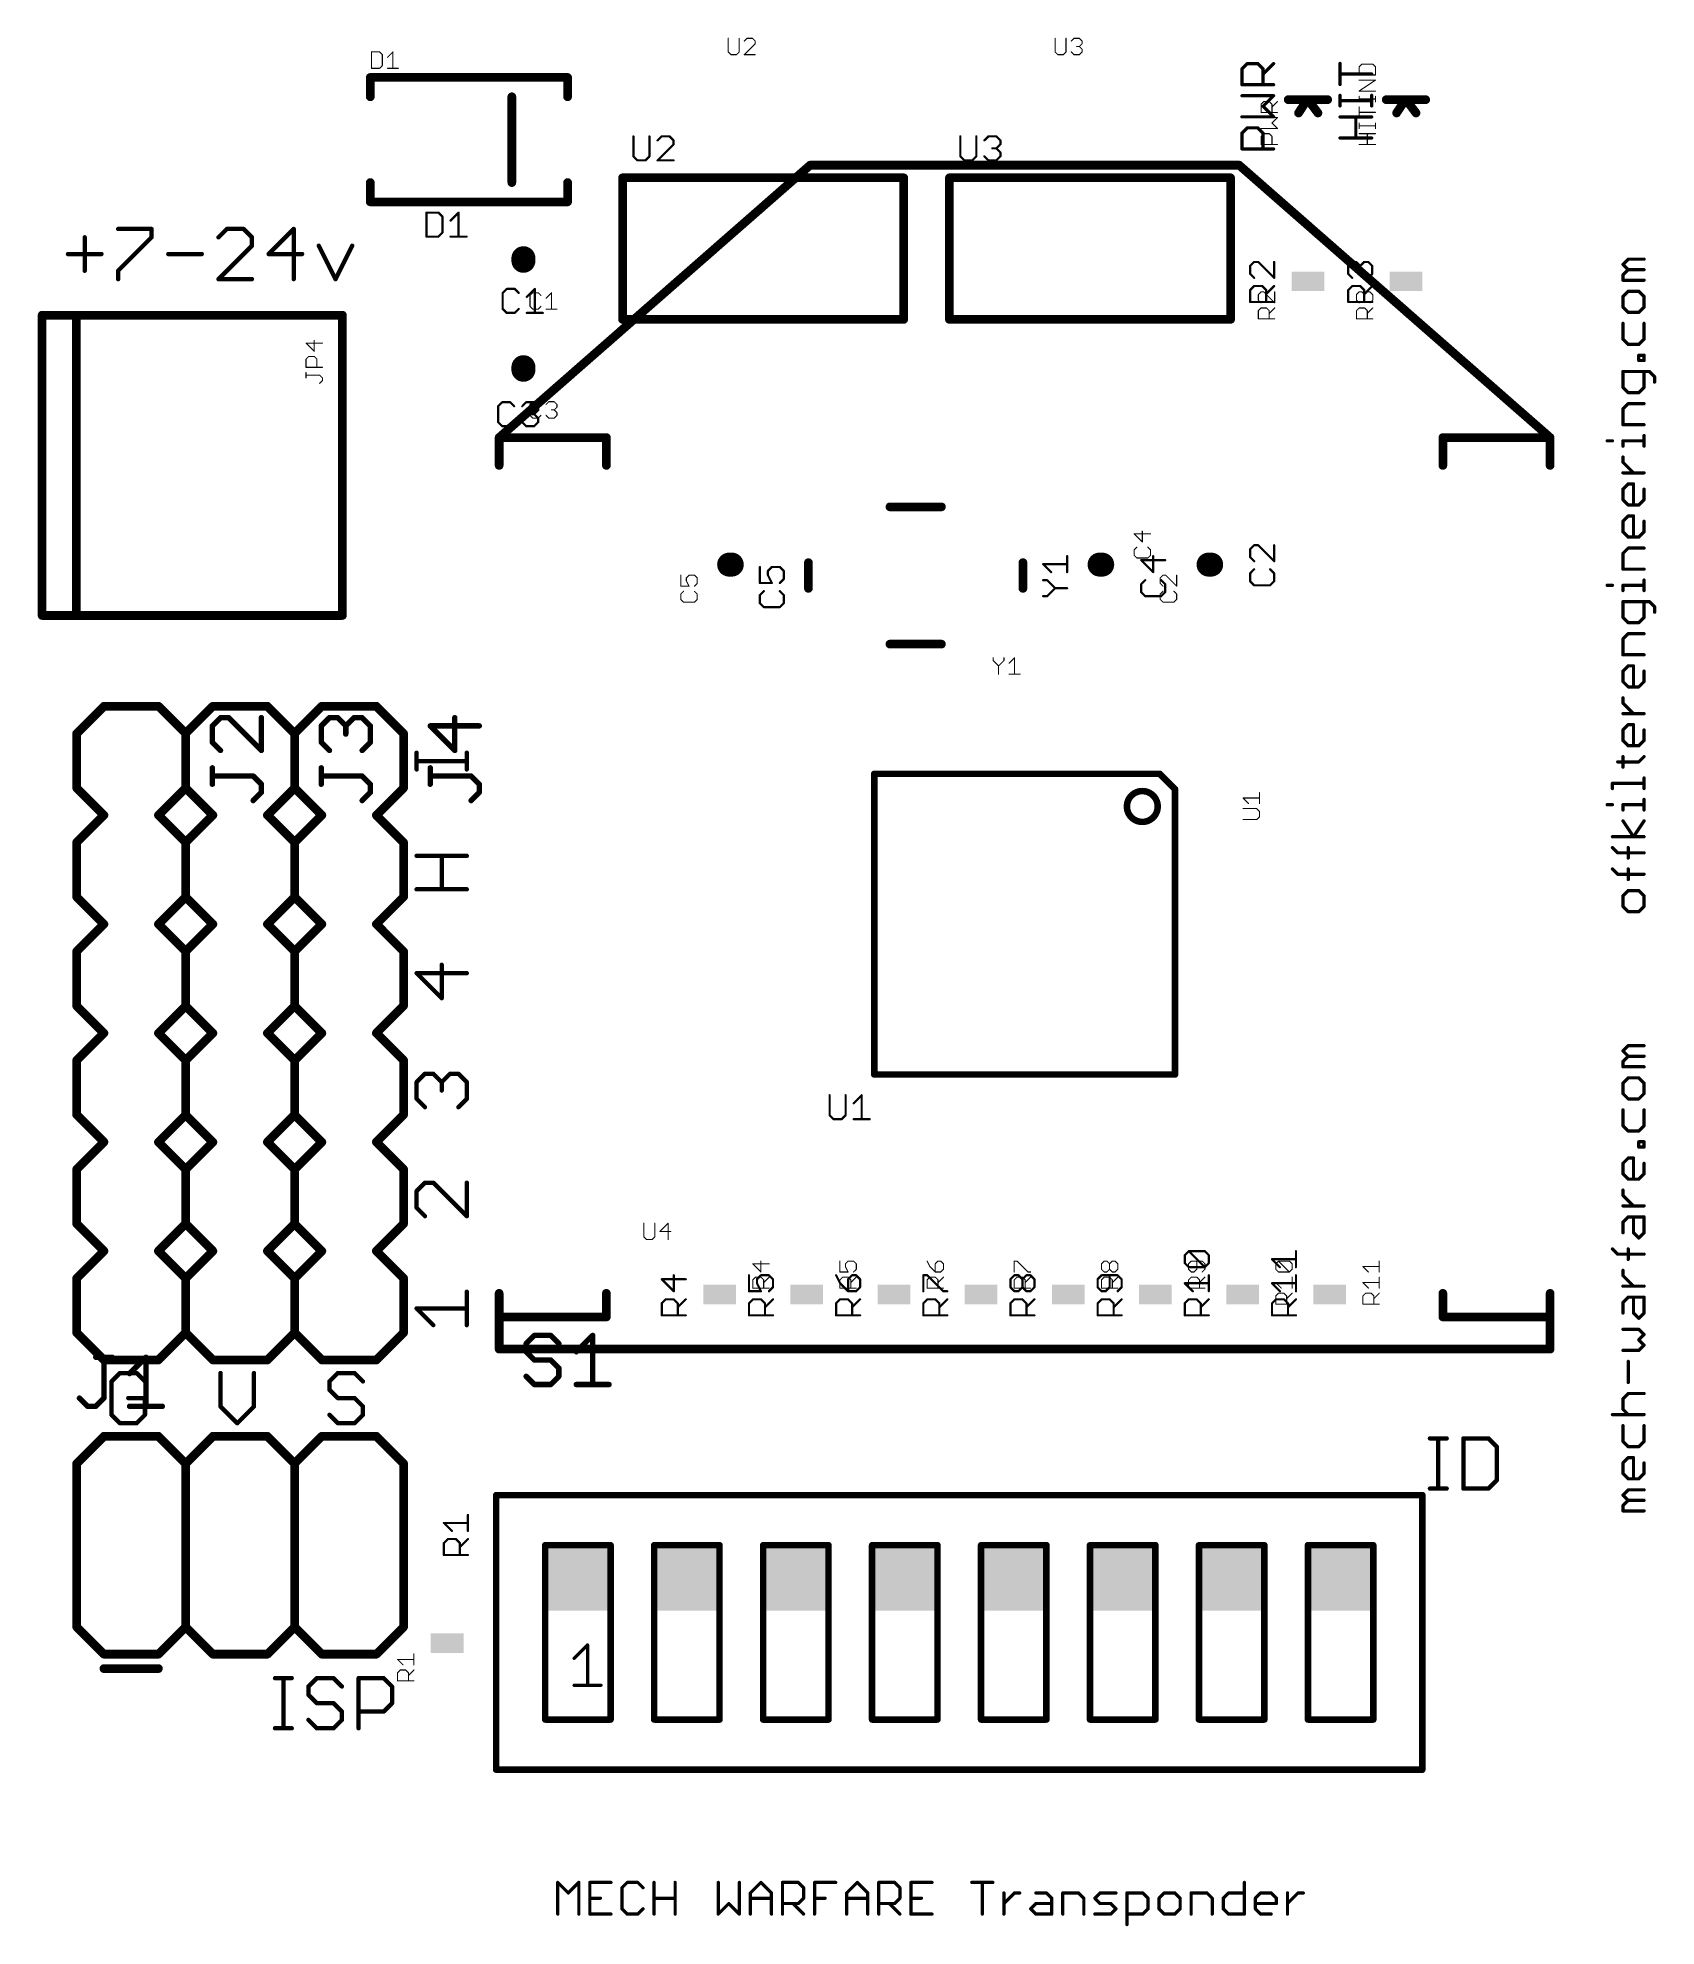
# Model space of a CAD drawing. Extents: x 0.1 to 37.8, y 0 to 44.
import ezdxf

# ---------------------------------------------------------------- set-up
doc = ezdxf.new("R2010")
doc.units = 0
for name, color, linetype in [('121', 253, 'CONTINUOUS'), ('21', 253, 'CONTINUOUS'), ('25', 253, 'CONTINUOUS')]:
    doc.layers.add(name, color=color, linetype=linetype)

# ---------------------------------------------------------------- blocks, each defined once
blk = doc.blocks.new('RECT')
blk.add_solid([(-0.5, -0.5), (0.5, -0.5), (-0.5, 0.5), (0.5, 0.5)])

msp = doc.modelspace()

# ---------------------------------------------------------------- linework, layer by layer
at = {"layer": '121'}
for points, const_width in [([(28.1997, 43.3055, 1), (28.1616, 43.3055)], 0.0381), ([(28.1672, 43.319, 1), (28.1941, 43.2921)], 0.0381), ([(28.3035, 43.4475, 1), (28.3035, 43.4094)], 0.0381), ([(28.317, 43.4149, 1), (28.2901, 43.4419)], 0.0381), ([(28.5628, 43.4419, 1), (28.5358, 43.4149)], 0.0381), ([(28.5493, 43.4094, 1), (28.5493, 43.4475)], 0.0381), ([(28.6912, 43.3055, 1), (28.6531, 43.3055)], 0.0381), ([(28.6587, 43.1961, 1), (28.6856, 43.1692)], 0.0381), ([(28.6587, 43.2921, 1), (28.6856, 43.319)], 0.0381), ([(28.9314, 43.4149, 1), (28.9044, 43.4419)], 0.0381), ([(30.4857, 43.4329, 1), (30.4476, 43.4329)], 0.0381), ([(30.4667, 43.2063, 1), (30.4667, 43.1682)], 0.0381), ([(31.2039, 43.1682, 1), (31.2039, 43.2063)], 0.0381), ([(28.1616, 42.9369, 1), (28.1997, 42.9369)], 0.0381), ([(28.1807, 42.956, 1), (28.1807, 42.9179)], 0.0381), ([(28.1807, 42.699, 1), (28.1807, 42.6609)], 0.0381), ([(28.6531, 42.9369, 1), (28.6912, 42.9369)], 0.0381), ([(28.9314, 42.6665, 1), (28.9044, 42.6935)], 0.0381), ([(28.9179, 42.9179, 1), (28.9179, 42.956)], 0.0381), ([(28.9179, 42.6609, 1), (28.9179, 42.699)], 0.0381), ([(30.4476, 42.9415, 1), (30.4857, 42.9415)], 0.0381), ([(30.4857, 42.6883, 1), (30.4476, 42.6883)], 0.0381), ([(31.223, 42.6883, 1), (31.1849, 42.6883)], 0.0381), ([(28.6856, 42.4477, 1), (28.6587, 42.4208)], 0.0381), ([(28.6587, 42.4477, 1), (28.6856, 42.4208)], 0.0381), ([(30.4667, 42.5844, 1), (30.4667, 42.5463)], 0.0381), ([(30.4476, 42.4425, 1), (30.4857, 42.4425)], 0.0381), ([(31.1849, 42.4425, 1), (31.223, 42.4425)], 0.0381), ([(31.2039, 42.5463, 1), (31.2039, 42.5844)], 0.0381), ([(28.1997, 41.8087, 1), (28.1616, 41.8087)], 0.0381), ([(28.1672, 41.8222, 1), (28.1941, 41.7952)], 0.0381), ([(28.1807, 42.2076, 1), (28.1807, 42.1695)], 0.0381), ([(28.3035, 41.9506, 1), (28.3035, 41.9125)], 0.0381), ([(28.317, 41.9181, 1), (28.2901, 41.9451)], 0.0381), ([(28.5628, 41.9451, 1), (28.5358, 41.9181)], 0.0381), ([(28.5493, 41.9125, 1), (28.5493, 41.9506)], 0.0381), ([(28.6912, 41.8087, 1), (28.6531, 41.8087)], 0.0381), ([(28.6587, 41.7952, 1), (28.6856, 41.8222)], 0.0381), ([(28.9044, 42.175, 1), (28.9314, 42.202)], 0.0381), ([(28.9179, 42.1695, 1), (28.9179, 42.2076)], 0.0381), ([(30.4667, 42.2046, 1), (30.4667, 42.1665)], 0.0381), ([(30.8543, 42.1856, 1), (30.8162, 42.1856)], 0.0381), ([(31.2039, 42.1665, 1), (31.2039, 42.2046)], 0.0381), ([(14.0081, 41.7327, 1), (13.9827, 41.7327)], 0.0254), ([(14.381, 41.7327, 1), (14.3556, 41.7327)], 0.0254), ([(14.5477, 41.6484, 1), (14.5657, 41.6305)], 0.0254), ([(14.6499, 41.7454, 1), (14.6499, 41.72)], 0.0254), ([(14.6589, 41.7237, 1), (14.6409, 41.7417)], 0.0254), ([(14.8453, 41.7417, 1), (14.8274, 41.7237)], 0.0254), ([(14.8363, 41.72, 1), (14.8363, 41.7454)], 0.0254), ([(14.9423, 41.6395, 1), (14.9169, 41.6395)], 0.0254), ([(14.9169, 41.5463, 1), (14.9423, 41.5463)], 0.0254), ([(14.9206, 41.6305, 1), (14.9385, 41.6484)], 0.0254), ([(14.9385, 41.5373, 1), (14.9206, 41.5552)], 0.0254), ([(21.6281, 41.7327, 1), (21.6027, 41.7327)], 0.0254), ([(22.0009, 41.7327, 1), (21.9756, 41.7327)], 0.0254), ([(22.1677, 41.6484, 1), (22.1857, 41.6305)], 0.0254), ([(22.2699, 41.7454, 1), (22.2699, 41.72)], 0.0254), ([(22.2789, 41.7237, 1), (22.2609, 41.7417)], 0.0254), ([(22.3631, 41.4657, 1), (22.3631, 41.4403)], 0.0254), ([(22.4653, 41.7417, 1), (22.4474, 41.7237)], 0.0254), ([(22.4653, 41.462, 1), (22.4474, 41.4441)], 0.0254), ([(22.4474, 41.462, 1), (22.4653, 41.4441)], 0.0254), ([(22.4563, 41.72, 1), (22.4563, 41.7454)], 0.0254), ([(22.4563, 41.4403, 1), (22.4563, 41.4657)], 0.0254), ([(22.5623, 41.6395, 1), (22.5369, 41.6395)], 0.0254), ([(22.5369, 41.5463, 1), (22.5623, 41.5463)], 0.0254), ([(22.5623, 41.3598, 1), (22.5369, 41.3598)], 0.0254), ([(22.5406, 41.6305, 1), (22.5585, 41.6484)], 0.0254), ([(22.5585, 41.5373, 1), (22.5406, 41.5552)], 0.0254), ([(28.1616, 41.4401, 1), (28.1997, 41.4401)], 0.0381), ([(28.1807, 41.4592, 1), (28.1807, 41.4211)], 0.0381), ([(28.6531, 41.4401, 1), (28.6912, 41.4401)], 0.0381), ([(28.9179, 41.4211, 1), (28.9179, 41.4592)], 0.0381), ([(30.4667, 41.7131, 1), (30.4667, 41.675)], 0.0381), ([(30.8162, 41.6941, 1), (30.8543, 41.6941)], 0.0381), ([(31.2039, 41.675, 1), (31.2039, 41.7131)], 0.0381), ([(14.0044, 41.2756, 1), (13.9864, 41.2576)], 0.0254), ([(13.9827, 41.2666, 1), (14.0081, 41.2666)], 0.0254), ([(14.0886, 41.1861, 1), (14.0886, 41.1607)], 0.0254), ([(14.0796, 41.1644, 1), (14.0976, 41.1824)], 0.0254), ([(14.2661, 41.1824, 1), (14.284, 41.1644)], 0.0254), ([(14.275, 41.1607, 1), (14.275, 41.1861)], 0.0254), ([(14.3556, 41.2666, 1), (14.381, 41.2666)], 0.0254), ([(14.3772, 41.2576, 1), (14.3593, 41.2756)], 0.0254), ([(14.5567, 41.1861, 1), (14.5567, 41.1607)], 0.0254), ([(14.5477, 41.1824, 1), (14.5657, 41.1644)], 0.0254), ([(14.9296, 41.1607, 1), (14.9296, 41.1861)], 0.0254), ([(21.6244, 41.2756, 1), (21.6064, 41.2576)], 0.0254), ([(21.6027, 41.2666, 1), (21.6281, 41.2666)], 0.0254), ([(21.7086, 41.1861, 1), (21.7086, 41.1607)], 0.0254), ([(21.6996, 41.1644, 1), (21.7176, 41.1824)], 0.0254), ([(21.8861, 41.1824, 1), (21.904, 41.1644)], 0.0254), ([(21.895, 41.1607, 1), (21.895, 41.1861)], 0.0254), ([(21.9756, 41.2666, 1), (22.0009, 41.2666)], 0.0254), ([(21.9972, 41.2576, 1), (21.9793, 41.2756)], 0.0254), ([(22.1857, 41.2756, 1), (22.1677, 41.2576)], 0.0254), ([(22.2699, 41.1861, 1), (22.2699, 41.1607)], 0.0254), ([(22.2609, 41.1644, 1), (22.2789, 41.1824)], 0.0254), ([(22.4474, 41.1824, 1), (22.4653, 41.1644)], 0.0254), ([(22.4563, 41.1607, 1), (22.4563, 41.1861)], 0.0254), ([(22.5369, 41.2666, 1), (22.5623, 41.2666)], 0.0254), ([(22.5406, 41.3508, 1), (22.5585, 41.3688)], 0.0254), ([(22.5585, 41.2576, 1), (22.5406, 41.2756)], 0.0254), ([(1.9822, 39.5996, 1), (1.9822, 39.5488)], 0.0508), ([(2.7872, 39.5742, 1), (2.7364, 39.5742)], 0.0508), ([(2.7618, 39.5488, 1), (2.7618, 39.5996)], 0.0508), ([(4.5159, 39.5996, 1), (4.5159, 39.5488)], 0.0508), ([(4.5338, 39.5562, 1), (4.4979, 39.5922)], 0.0508), ([(4.9236, 39.5922, 1), (4.8877, 39.5562)], 0.0508), ([(4.9057, 39.5488, 1), (4.9057, 39.5996)], 0.0508), ([(6.1005, 39.5742, 1), (6.0497, 39.5742)], 0.0508), ([(6.093, 39.5562, 1), (6.0571, 39.5922)], 0.0508), ([(9.1821, 39.9547, 1), (9.1567, 39.9547)], 0.0254), ([(9.1694, 39.9674, 1), (9.1694, 39.942)], 0.0254), ([(9.458, 39.9637, 1), (9.4401, 39.9457)], 0.0254), ([(9.449, 39.942, 1), (9.449, 39.9674)], 0.0254), ([(9.555, 39.8615, 1), (9.5296, 39.8615)], 0.0254), ([(9.5333, 39.8525, 1), (9.5512, 39.8704)], 0.0254), ([(9.7217, 39.7772, 1), (9.7397, 39.7593)], 0.0254), ([(9.9298, 39.9547, 1), (9.9044, 39.9547)], 0.0254), ([(9.9261, 39.9457, 1), (9.9082, 39.9637)], 0.0254), ([(1.228, 39.3793, 1), (1.1772, 39.3793)], 0.0508), ([(2.7364, 39.3793, 1), (2.7872, 39.3793)], 0.0508), ([(2.7798, 39.3613, 1), (2.7438, 39.3973)], 0.0508), ([(4.303, 39.3973, 1), (4.339, 39.3613)], 0.0508), ([(5.126, 39.3793, 1), (5.0752, 39.3793)], 0.0508), ([(5.0752, 39.1844, 1), (5.126, 39.1844)], 0.0508), ([(5.0826, 39.3613, 1), (5.1185, 39.3973)], 0.0508), ([(5.1185, 39.1664, 1), (5.0826, 39.2024)], 0.0508), ([(6.6825, 39.1958, 1), (6.6371, 39.173)], 0.0508), ([(7.4621, 39.173, 1), (7.4167, 39.1958)], 0.0508), ([(9.1694, 39.4081, 1), (9.1694, 39.3827)], 0.0254), ([(9.1567, 39.3954, 1), (9.1821, 39.3954)], 0.0254), ([(9.4401, 39.4044, 1), (9.458, 39.3864)], 0.0254), ([(9.449, 39.3827, 1), (9.449, 39.4081)], 0.0254), ([(9.5296, 39.4886, 1), (9.555, 39.4886)], 0.0254), ([(9.5512, 39.4796, 1), (9.5333, 39.4976)], 0.0254), ([(9.7307, 39.4081, 1), (9.7307, 39.3827)], 0.0254), ([(9.9044, 39.3954, 1), (9.9298, 39.3954)], 0.0254), ([(10.1036, 39.3827, 1), (10.1036, 39.4081)], 0.0254), ([(0.8128, 39.0149, 1), (0.8128, 38.9641)], 0.0508), ([(1.5924, 38.9641, 1), (1.5924, 39.0149)], 0.0508), ([(3.1516, 39.0149, 1), (3.1516, 38.9641)], 0.0508), ([(3.9312, 38.9641, 1), (3.9312, 39.0149)], 0.0508), ([(5.4724, 39.0075, 1), (5.5083, 38.9715)], 0.0508), ([(5.4904, 39.0149, 1), (5.4904, 38.9641)], 0.0508), ([(6.27, 38.9641, 1), (6.27, 39.0149)], 0.0508), ([(28.4645, 38.8183, 1), (28.4645, 38.7929)], 0.0254), ([(28.4735, 38.7966, 1), (28.4556, 38.8145)], 0.0254), ([(28.5667, 38.8145, 1), (28.5488, 38.7966)], 0.0254), ([(28.5578, 38.7929, 1), (28.5578, 38.8183)], 0.0254), ([(28.9433, 38.8056, 1), (28.9179, 38.8056)], 0.0254), ([(30.7505, 38.8183, 1), (30.7505, 38.7929)], 0.0254), ([(30.7595, 38.7966, 1), (30.7416, 38.8145)], 0.0254), ([(30.8527, 38.8145, 1), (30.8348, 38.7966)], 0.0254), ([(30.8438, 38.7929, 1), (30.8438, 38.8183)], 0.0254), ([(31.0302, 38.8183, 1), (31.0302, 38.7929)], 0.0254), ([(31.0392, 38.7966, 1), (31.0212, 38.8145)], 0.0254), ([(31.1324, 38.8145, 1), (31.1144, 38.7966)], 0.0254), ([(31.1234, 38.7929, 1), (31.1234, 38.8183)], 0.0254), ([(37.0759, 38.761, 1), (37.0489, 38.7341)], 0.0381), ([(37.0489, 38.761, 1), (37.0759, 38.7341)], 0.0381), ([(37.1853, 38.8895, 1), (37.1853, 38.8514)], 0.0381), ([(37.1988, 38.8569, 1), (37.1718, 38.8839)], 0.0381), ([(37.5539, 38.8514, 1), (37.5539, 38.8895)], 0.0381), ([(1.1772, 38.5997, 1), (1.228, 38.5997)], 0.0508), ([(1.9642, 38.6177, 1), (2.0002, 38.5817)], 0.0508), ([(2.0076, 38.5997, 1), (1.9568, 38.5997)], 0.0508), ([(1.9568, 38.4048, 1), (2.0076, 38.4048)], 0.0508), ([(4.303, 38.4228, 1), (4.339, 38.3868)], 0.0508), ([(4.321, 38.4302, 1), (4.321, 38.3794)], 0.0508), ([(5.1006, 38.3794, 1), (5.1006, 38.4302)], 0.0508), ([(6.0497, 38.4048, 1), (6.1005, 38.4048)], 0.0508), ([(7.0269, 38.4162, 1), (7.0723, 38.3934)], 0.0508), ([(7.0269, 38.3934, 1), (7.0723, 38.4162)], 0.0508), ([(28.384, 38.7123, 1), (28.3586, 38.7123)], 0.0254), ([(28.3623, 38.7213, 1), (28.3803, 38.7034)], 0.0254), ([(28.3803, 38.5349, 1), (28.3623, 38.5169)], 0.0254), ([(28.3586, 38.5259, 1), (28.384, 38.5259)], 0.0254), ([(28.4556, 38.4237, 1), (28.4735, 38.4417)], 0.0254), ([(28.9179, 38.4327, 1), (28.9433, 38.4327)], 0.0254), ([(28.9216, 38.4237, 1), (28.9396, 38.4417)], 0.0254), ([(30.67, 38.7123, 1), (30.6446, 38.7123)], 0.0254), ([(30.6483, 38.7213, 1), (30.6663, 38.7034)], 0.0254), ([(30.6663, 38.5349, 1), (30.6483, 38.5169)], 0.0254), ([(30.6446, 38.5259, 1), (30.67, 38.5259)], 0.0254), ([(30.7416, 38.4237, 1), (30.7595, 38.4417)], 0.0254), ([(30.9497, 38.7123, 1), (30.9243, 38.7123)], 0.0254), ([(30.928, 38.7213, 1), (30.9459, 38.7034)], 0.0254), ([(30.9243, 38.6191, 1), (30.9497, 38.6191)], 0.0254), ([(30.928, 38.7034, 1), (30.9459, 38.7213)], 0.0254), ([(31.1144, 38.4417, 1), (31.1324, 38.4237)], 0.0254), ([(31.2293, 38.7123, 1), (31.2039, 38.7123)], 0.0254), ([(31.2039, 38.5259, 1), (31.2293, 38.5259)], 0.0254), ([(31.2076, 38.7034, 1), (31.2256, 38.7213)], 0.0254), ([(31.2256, 38.5169, 1), (31.2076, 38.5349)], 0.0254), ([(37.0815, 38.5018, 1), (37.0434, 38.5018)], 0.0381), ([(37.0489, 38.5153, 1), (37.0759, 38.4883)], 0.0381), ([(37.0624, 38.398, 1), (37.0624, 38.3599)], 0.0381), ([(37.0434, 38.3789, 1), (37.0815, 38.3789)], 0.0381), ([(37.1853, 38.6437, 1), (37.1853, 38.6056)], 0.0381), ([(37.1988, 38.6112, 1), (37.1718, 38.6381)], 0.0381), ([(37.1718, 38.6112, 1), (37.1988, 38.6381)], 0.0381), ([(37.5539, 38.6056, 1), (37.5539, 38.6437)], 0.0381), ([(37.5539, 38.3599, 1), (37.5539, 38.398)], 0.0381), ([(10.9601, 38.0835, 1), (10.9347, 38.0835)], 0.0254), ([(10.9384, 38.0924, 1), (10.9564, 38.0745)], 0.0254), ([(11.0406, 38.1894, 1), (11.0406, 38.164)], 0.0254), ([(11.0496, 38.1677, 1), (11.0316, 38.1857)], 0.0254), ([(11.236, 38.1857, 1), (11.2181, 38.1677)], 0.0254), ([(11.227, 38.164, 1), (11.227, 38.1894)], 0.0254), ([(11.3113, 38.0745, 1), (11.3292, 38.0924)], 0.0254), ([(11.4997, 37.9992, 1), (11.5177, 37.9813)], 0.0254), ([(11.7078, 38.1767, 1), (11.6824, 38.1767)], 0.0254), ([(11.7041, 38.1677, 1), (11.6862, 38.1857)], 0.0254), ([(28.384, 38.151, 1), (28.3586, 38.151)], 0.0254), ([(28.3623, 38.16, 1), (28.3803, 38.1421)], 0.0254), ([(28.3713, 37.8841, 1), (28.3713, 37.8587)], 0.0254), ([(28.3586, 37.8714, 1), (28.384, 37.8714)], 0.0254), ([(28.4645, 38.257, 1), (28.4645, 38.2315)], 0.0254), ([(28.4735, 38.2353, 1), (28.4556, 38.2532)], 0.0254), ([(28.6599, 38.2532, 1), (28.642, 38.2353)], 0.0254), ([(28.651, 38.2315, 1), (28.651, 38.257)], 0.0254), ([(28.7569, 38.151, 1), (28.7315, 38.151)], 0.0254), ([(28.7352, 38.0668, 1), (28.7532, 38.0488)], 0.0254), ([(28.7315, 37.8714, 1), (28.7569, 37.8714)], 0.0254), ([(28.7352, 38.1421, 1), (28.7532, 38.16)], 0.0254), ([(28.9396, 38.2353, 1), (28.9216, 38.2532)], 0.0254), ([(28.9306, 37.8587, 1), (28.9306, 37.8841)], 0.0254), ([(30.67, 38.151, 1), (30.6446, 38.151)], 0.0254), ([(30.6483, 38.16, 1), (30.6663, 38.1421)], 0.0254), ([(30.6573, 37.8841, 1), (30.6573, 37.8587)], 0.0254), ([(30.6446, 37.8714, 1), (30.67, 37.8714)], 0.0254), ([(30.7505, 38.257, 1), (30.7505, 38.2315)], 0.0254), ([(30.7595, 38.2353, 1), (30.7416, 38.2532)], 0.0254), ([(30.9459, 38.2532, 1), (30.928, 38.2353)], 0.0254), ([(30.937, 38.2315, 1), (30.937, 38.257)], 0.0254), ([(31.0429, 38.151, 1), (31.0175, 38.151)], 0.0254), ([(31.0212, 38.0668, 1), (31.0392, 38.0488)], 0.0254), ([(31.0175, 37.8714, 1), (31.0429, 37.8714)], 0.0254), ([(31.0212, 38.1421, 1), (31.0392, 38.16)], 0.0254), ([(31.2256, 38.2353, 1), (31.2076, 38.2532)], 0.0254), ([(31.2166, 37.8587, 1), (31.2166, 37.8841)], 0.0254), ([(37.0815, 37.9991, 1), (37.0434, 37.9991)], 0.0381), ([(37.0489, 38.0126, 1), (37.0759, 37.9857)], 0.0381), ([(37.1853, 38.1411, 1), (37.1853, 38.103)], 0.0381), ([(37.1988, 38.1085, 1), (37.1718, 38.1355)], 0.0381), ([(37.4445, 38.1355, 1), (37.4176, 38.1085)], 0.0381), ([(37.431, 38.103, 1), (37.431, 38.1411)], 0.0381), ([(37.5729, 37.9991, 1), (37.5348, 37.9991)], 0.0381), ([(37.5404, 37.9857, 1), (37.5674, 38.0126)], 0.0381), ([(10.9564, 37.7196, 1), (10.9384, 37.7016)], 0.0254), ([(10.9347, 37.7106, 1), (10.9601, 37.7106)], 0.0254), ([(11.0406, 37.6301, 1), (11.0406, 37.6047)], 0.0254), ([(11.0316, 37.6084, 1), (11.0496, 37.6264)], 0.0254), ([(11.2181, 37.6264, 1), (11.236, 37.6084)], 0.0254), ([(11.227, 37.6047, 1), (11.227, 37.6301)], 0.0254), ([(11.3292, 37.7016, 1), (11.3113, 37.7196)], 0.0254), ([(11.5087, 37.6301, 1), (11.5087, 37.6047)], 0.0254), ([(11.6824, 37.6174, 1), (11.7078, 37.6174)], 0.0254), ([(11.8816, 37.6047, 1), (11.8816, 37.6301)], 0.0254), ([(37.0759, 37.7669, 1), (37.0489, 37.7399)], 0.0381), ([(37.0434, 37.7534, 1), (37.0815, 37.7534)], 0.0381), ([(37.1853, 37.6496, 1), (37.1853, 37.6115)], 0.0381), ([(37.1718, 37.617, 1), (37.1988, 37.644)], 0.0381), ([(37.4176, 37.644, 1), (37.4445, 37.617)], 0.0381), ([(37.431, 37.6115, 1), (37.431, 37.6496)], 0.0381), ([(37.5348, 37.7534, 1), (37.5729, 37.7534)], 0.0381), ([(37.5674, 37.7399, 1), (37.5404, 37.7669)], 0.0381), ([(37.0815, 37.3736, 1), (37.0434, 37.3736)], 0.0381), ([(37.0759, 37.0184, 1), (37.0489, 36.9915)], 0.0381), ([(37.0434, 37.005, 1), (37.0815, 37.005)], 0.0381), ([(37.5729, 37.3736, 1), (37.5348, 37.3736)], 0.0381), ([(37.5348, 37.005, 1), (37.5729, 37.005)], 0.0381), ([(37.5674, 36.9915, 1), (37.5404, 37.0184)], 0.0381), ([(37.1853, 36.9012, 1), (37.1853, 36.8631)], 0.0381), ([(37.1718, 36.8686, 1), (37.1988, 36.8956)], 0.0381), ([(37.4176, 36.8956, 1), (37.4445, 36.8686)], 0.0381), ([(37.4501, 36.6308, 1), (37.412, 36.6308)], 0.0381), ([(37.431, 36.6498, 1), (37.431, 36.6117)], 0.0381), ([(37.431, 36.5269, 1), (37.431, 36.4888)], 0.0381), ([(37.431, 36.8631, 1), (37.431, 36.9012)], 0.0381), ([(37.5729, 36.6308, 1), (37.5348, 36.6308)], 0.0381), ([(37.5539, 36.6117, 1), (37.5539, 36.6498)], 0.0381), ([(37.5539, 36.4888, 1), (37.5539, 36.5269)], 0.0381), ([(37.0624, 36.27, 1), (37.0624, 36.2319)], 0.0381), ([(37.0815, 36.251, 1), (37.0434, 36.251)], 0.0381), ([(37.412, 36.5079, 1), (37.4501, 36.5079)], 0.0381), ([(37.5348, 36.5079, 1), (37.5729, 36.5079)], 0.0381), ([(37.5729, 36.251, 1), (37.5348, 36.251)], 0.0381), ([(37.6902, 36.2644, 1), (37.6633, 36.2375)], 0.0381), ([(37.6768, 36.2319, 1), (37.6768, 36.27)], 0.0381), ([(37.8187, 36.1281, 1), (37.7806, 36.1281)], 0.0381), ([(37.7862, 36.1146, 1), (37.8131, 36.1416)], 0.0381), ([(37.0759, 35.8958, 1), (37.0489, 35.8689)], 0.0381), ([(37.0434, 35.8824, 1), (37.0815, 35.8824)], 0.0381), ([(37.1853, 35.7785, 1), (37.1853, 35.7404)], 0.0381), ([(37.1718, 35.746, 1), (37.1988, 35.773)], 0.0381), ([(37.4176, 35.773, 1), (37.4445, 35.746)], 0.0381), ([(37.431, 35.7404, 1), (37.431, 35.7785)], 0.0381), ([(37.5348, 35.8824, 1), (37.5729, 35.8824)], 0.0381), ([(37.5674, 35.8689, 1), (37.5404, 35.8958)], 0.0381), ([(37.7806, 36.0052, 1), (37.8187, 36.0052)], 0.0381), ([(10.8535, 35.4419, 1), (10.8281, 35.4419)], 0.0254), ([(10.8318, 35.4508, 1), (10.8498, 35.4329)], 0.0254), ([(10.934, 35.5478, 1), (10.934, 35.5224)], 0.0254), ([(10.943, 35.5261, 1), (10.925, 35.5441)], 0.0254), ([(11.1294, 35.5441, 1), (11.1114, 35.5261)], 0.0254), ([(11.1204, 35.5224, 1), (11.1204, 35.5478)], 0.0254), ([(11.2046, 35.4329, 1), (11.2226, 35.4508)], 0.0254), ([(11.3931, 35.4508, 1), (11.4111, 35.4329)], 0.0254), ([(11.4953, 35.5478, 1), (11.4953, 35.5224)], 0.0254), ([(11.5043, 35.5261, 1), (11.4863, 35.5441)], 0.0254), ([(11.5885, 35.2681, 1), (11.5885, 35.2427)], 0.0254), ([(11.6907, 35.5441, 1), (11.6727, 35.5261)], 0.0254), ([(11.6907, 35.2644, 1), (11.6727, 35.2465)], 0.0254), ([(11.6727, 35.2644, 1), (11.6907, 35.2465)], 0.0254), ([(11.6817, 35.5224, 1), (11.6817, 35.5478)], 0.0254), ([(11.6817, 35.2427, 1), (11.6817, 35.2681)], 0.0254), ([(11.7876, 35.4419, 1), (11.7622, 35.4419)], 0.0254), ([(11.7622, 35.3486, 1), (11.7876, 35.3486)], 0.0254), ([(11.766, 35.4329, 1), (11.7839, 35.4508)], 0.0254), ([(11.7839, 35.3397, 1), (11.766, 35.3576)], 0.0254), ([(37.0815, 35.3797, 1), (37.0434, 35.3797)], 0.0381), ([(37.0489, 35.3931, 1), (37.0759, 35.3662)], 0.0381), ([(37.1853, 35.5216, 1), (37.1853, 35.4835)], 0.0381), ([(37.1988, 35.4891, 1), (37.1718, 35.516)], 0.0381), ([(37.5539, 35.4835, 1), (37.5539, 35.5216)], 0.0381), ([(10.8498, 35.078, 1), (10.8318, 35.06)], 0.0254), ([(10.8281, 35.069, 1), (10.8535, 35.069)], 0.0254), ([(10.934, 34.9885, 1), (10.934, 34.9631)], 0.0254), ([(10.925, 34.9668, 1), (10.943, 34.9848)], 0.0254), ([(11.1114, 34.9848, 1), (11.1294, 34.9668)], 0.0254), ([(11.1204, 34.9631, 1), (11.1204, 34.9885)], 0.0254), ([(11.2226, 35.06, 1), (11.2046, 35.078)], 0.0254), ([(11.4111, 35.078, 1), (11.3931, 35.06)], 0.0254), ([(11.4953, 34.9885, 1), (11.4953, 34.9631)], 0.0254), ([(11.4863, 34.9668, 1), (11.5043, 34.9848)], 0.0254), ([(11.6727, 34.9848, 1), (11.6907, 34.9668)], 0.0254), ([(11.6817, 34.9631, 1), (11.6817, 34.9885)], 0.0254), ([(11.7876, 35.1622, 1), (11.7622, 35.1622)], 0.0254), ([(11.7622, 35.069, 1), (11.7876, 35.069)], 0.0254), ([(11.766, 35.1532, 1), (11.7839, 35.1712)], 0.0254), ([(11.7839, 35.06, 1), (11.766, 35.078)], 0.0254), ([(37.0624, 35.0301, 1), (37.0624, 34.992)], 0.0381), ([(37.0434, 35.0111, 1), (37.0815, 35.0111)], 0.0381), ([(37.5729, 34.7579, 1), (37.5348, 34.7579)], 0.0381), ([(37.5539, 34.992, 1), (37.5539, 35.0301)], 0.0381), ([(36.6938, 34.654, 1), (36.6938, 34.6159)], 0.0381), ([(36.8167, 34.6159, 1), (36.8167, 34.654)], 0.0381), ([(37.0815, 34.635, 1), (37.0434, 34.635)], 0.0381), ([(37.0624, 34.654, 1), (37.0624, 34.6159)], 0.0381), ([(37.0434, 34.5121, 1), (37.0815, 34.5121)], 0.0381), ([(37.5348, 34.5121, 1), (37.5729, 34.5121)], 0.0381), ([(37.5539, 34.6159, 1), (37.5539, 34.654)], 0.0381), ([(37.0815, 34.2571, 1), (37.0434, 34.2571)], 0.0381), ([(37.0759, 34.1477, 1), (37.0489, 34.1207)], 0.0381), ([(37.0434, 34.1342, 1), (37.0815, 34.1342)], 0.0381), ([(37.0624, 33.9075, 1), (37.0624, 33.8694)], 0.0381), ([(37.2947, 33.875, 1), (37.3216, 33.9019)], 0.0381), ([(37.5539, 33.8694, 1), (37.5539, 33.9075)], 0.0381), ([(37.0815, 33.5086, 1), (37.0434, 33.5086)], 0.0381), ([(37.0489, 33.5221, 1), (37.0759, 33.4952)], 0.0381), ([(37.1853, 33.6506, 1), (37.1853, 33.6125)], 0.0381), ([(37.1988, 33.618, 1), (37.1718, 33.645)], 0.0381), ([(37.3272, 33.6315, 1), (37.2891, 33.6315)], 0.0381), ([(37.3082, 33.6125, 1), (37.3082, 33.6506)], 0.0381), ([(37.5729, 33.5086, 1), (37.5348, 33.5086)], 0.0381), ([(37.0759, 33.2764, 1), (37.0489, 33.2494)], 0.0381), ([(37.0434, 33.2629, 1), (37.0815, 33.2629)], 0.0381), ([(37.1853, 33.1591, 1), (37.1853, 33.121)], 0.0381), ([(37.1718, 33.1266, 1), (37.1988, 33.1535)], 0.0381), ([(37.2891, 33.14, 1), (37.3272, 33.14)], 0.0381), ([(37.4176, 33.1535, 1), (37.4445, 33.1266)], 0.0381), ([(37.431, 33.121, 1), (37.431, 33.1591)], 0.0381), ([(37.5348, 33.2629, 1), (37.5729, 33.2629)], 0.0381), ([(37.5674, 33.2494, 1), (37.5404, 33.2764)], 0.0381), ([(37.0815, 32.7602, 1), (37.0434, 32.7602)], 0.0381), ([(37.0489, 32.7737, 1), (37.0759, 32.7468)], 0.0381), ([(37.1853, 32.9021, 1), (37.1853, 32.864)], 0.0381), ([(37.1988, 32.8696, 1), (37.1718, 32.8966)], 0.0381), ([(37.3272, 32.8831, 1), (37.2891, 32.8831)], 0.0381), ([(37.3082, 32.864, 1), (37.3082, 32.9021)], 0.0381), ([(37.5729, 32.7602, 1), (37.5348, 32.7602)], 0.0381), ([(28.4645, 32.2143, 1), (28.4645, 32.1889)], 0.0254), ([(28.4735, 32.1926, 1), (28.4556, 32.2105)], 0.0254), ([(28.5667, 32.2105, 1), (28.5488, 32.1926)], 0.0254), ([(28.5578, 32.1889, 1), (28.5578, 32.2143)], 0.0254), ([(28.9433, 32.2016, 1), (28.9179, 32.2016)], 0.0254), ([(37.0759, 32.528, 1), (37.0489, 32.501)], 0.0381), ([(37.0434, 32.5145, 1), (37.0815, 32.5145)], 0.0381), ([(37.1853, 32.4107, 1), (37.1853, 32.3726)], 0.0381), ([(37.1853, 32.1537, 1), (37.1853, 32.1156)], 0.0381), ([(37.1718, 32.3781, 1), (37.1988, 32.4051)], 0.0381), ([(37.1988, 32.1212, 1), (37.1718, 32.1482)], 0.0381), ([(37.2891, 32.3916, 1), (37.3272, 32.3916)], 0.0381), ([(37.4176, 32.4051, 1), (37.4445, 32.3781)], 0.0381), ([(37.431, 32.3726, 1), (37.431, 32.4107)], 0.0381), ([(37.5348, 32.5145, 1), (37.5729, 32.5145)], 0.0381), ([(37.5674, 32.501, 1), (37.5404, 32.528)], 0.0381), ([(37.5539, 32.1156, 1), (37.5539, 32.1537)], 0.0381), ([(16.954, 31.6936, 1), (16.9286, 31.6936)], 0.0254), ([(17.221, 31.7063, 1), (17.221, 31.6809)], 0.0254), ([(17.2299, 31.6846, 1), (17.212, 31.7025)], 0.0254), ([(17.4164, 31.7025, 1), (17.3984, 31.6846)], 0.0254), ([(17.4074, 31.6809, 1), (17.4074, 31.7063)], 0.0254), ([(23.5543, 31.7701, 1), (23.5363, 31.7522)], 0.0254), ([(23.5453, 31.7738, 1), (23.5453, 31.7484)], 0.0254), ([(24.1173, 31.9476, 1), (24.0919, 31.9476)], 0.0254), ([(24.1046, 31.7484, 1), (24.1046, 31.7738)], 0.0254), ([(25.8313, 31.867, 1), (25.8313, 31.8416)], 0.0254), ([(25.8403, 31.8633, 1), (25.8223, 31.8454)], 0.0254), ([(26.1237, 31.9476, 1), (26.0983, 31.9476)], 0.0254), ([(26.3906, 31.8416, 1), (26.3906, 31.867)], 0.0254), ([(28.384, 32.1083, 1), (28.3586, 32.1083)], 0.0254), ([(28.3623, 32.1173, 1), (28.3803, 32.0994)], 0.0254), ([(28.3803, 31.9309, 1), (28.3623, 31.9129)], 0.0254), ([(28.3586, 31.9219, 1), (28.384, 31.9219)], 0.0254), ([(28.4556, 31.8197, 1), (28.4735, 31.8377)], 0.0254), ([(28.9179, 31.8287, 1), (28.9433, 31.8287)], 0.0254), ([(28.9216, 31.8197, 1), (28.9396, 31.8377)], 0.0254), ([(37.0815, 32.0118, 1), (37.0434, 32.0118)], 0.0381), ([(37.0489, 32.0253, 1), (37.0759, 31.9983)], 0.0381), ([(16.9413, 31.3334, 1), (16.9413, 31.308)], 0.0254), ([(16.9286, 31.3207, 1), (16.954, 31.3207)], 0.0254), ([(17.1405, 31.6003, 1), (17.1151, 31.6003)], 0.0254), ([(17.1188, 31.6093, 1), (17.1367, 31.5914)], 0.0254), ([(17.1391, 31.5128, 1), (17.1164, 31.5015)], 0.0254), ([(17.1151, 31.5071, 1), (17.1405, 31.5071)], 0.0254), ([(17.2096, 31.315, 1), (17.2323, 31.3264)], 0.0254), ([(17.221, 31.308, 1), (17.221, 31.3334)], 0.0254), ([(17.3984, 31.3297, 1), (17.4164, 31.3117)], 0.0254), ([(17.5133, 31.6003, 1), (17.4879, 31.6003)], 0.0254), ([(17.4879, 31.4139, 1), (17.5133, 31.4139)], 0.0254), ([(17.4916, 31.5914, 1), (17.5096, 31.6093)], 0.0254), ([(17.5096, 31.4049, 1), (17.4916, 31.4229)], 0.0254), ([(23.5453, 31.3989, 1), (23.5453, 31.3736)], 0.0254), ([(23.6475, 31.3952, 1), (23.6296, 31.3773)], 0.0254), ([(23.6385, 31.3736, 1), (23.6385, 31.3989)], 0.0254), ([(23.7228, 31.5657, 1), (23.7407, 31.5837)], 0.0254), ([(24.0919, 31.5747, 1), (24.1173, 31.5747)], 0.0254), ([(25.844, 31.293, 1), (25.8186, 31.293)], 0.0254), ([(25.8223, 31.302, 1), (25.8403, 31.2841)], 0.0254), ([(25.9335, 31.3773, 1), (25.9156, 31.3952)], 0.0254), ([(26.0983, 31.5747, 1), (26.1237, 31.5747)], 0.0254), ([(26.102, 31.5657, 1), (26.1199, 31.5837)], 0.0254), ([(26.3064, 31.3952, 1), (26.2884, 31.3773)], 0.0254), ([(26.4033, 31.293, 1), (26.3779, 31.293)], 0.0254), ([(26.3816, 31.2841, 1), (26.3996, 31.302)], 0.0254), ([(28.384, 31.547, 1), (28.3586, 31.547)], 0.0254), ([(28.3623, 31.556, 1), (28.3803, 31.5381)], 0.0254), ([(28.3803, 31.3696, 1), (28.3623, 31.3516)], 0.0254), ([(28.3586, 31.3606, 1), (28.384, 31.3606)], 0.0254), ([(28.4645, 31.2801, 1), (28.4645, 31.2547)], 0.0254), ([(28.4735, 31.6313, 1), (28.4556, 31.6492)], 0.0254), ([(28.4556, 31.2584, 1), (28.4735, 31.2764)], 0.0254), ([(28.8464, 31.6492, 1), (28.8284, 31.6313)], 0.0254), ([(28.8284, 31.2764, 1), (28.8464, 31.2584)], 0.0254), ([(28.8374, 31.2547, 1), (28.8374, 31.2801)], 0.0254), ([(28.9433, 31.547, 1), (28.9179, 31.547)], 0.0254), ([(28.9179, 31.3606, 1), (28.9433, 31.3606)], 0.0254), ([(28.9216, 31.5381, 1), (28.9396, 31.556)], 0.0254), ([(28.9396, 31.3516, 1), (28.9216, 31.3696)], 0.0254), ([(36.6938, 31.2862, 1), (36.6938, 31.2481)], 0.0381), ([(36.8167, 31.2481, 1), (36.8167, 31.2862)], 0.0381), ([(37.0624, 31.6622, 1), (37.0624, 31.6241)], 0.0381), ([(37.0434, 31.6432, 1), (37.0815, 31.6432)], 0.0381), ([(37.0624, 31.2862, 1), (37.0624, 31.2481)], 0.0381), ([(37.0815, 31.2671, 1), (37.0434, 31.2671)], 0.0381), ([(37.5729, 31.39, 1), (37.5348, 31.39)], 0.0381), ([(37.5539, 31.6241, 1), (37.5539, 31.6622)], 0.0381), ([(37.5539, 31.2481, 1), (37.5539, 31.2862)], 0.0381), ([(16.954, 31.039, 1), (16.9286, 31.039)], 0.0254), ([(16.9323, 31.048, 1), (16.9503, 31.0301)], 0.0254), ([(16.9503, 30.8616, 1), (16.9323, 30.8436)], 0.0254), ([(16.9286, 30.8526, 1), (16.954, 30.8526)], 0.0254), ([(17.0435, 31.1233, 1), (17.0256, 31.1412)], 0.0254), ([(17.4164, 31.1412, 1), (17.3984, 31.1233)], 0.0254), ([(17.5133, 31.039, 1), (17.4879, 31.039)], 0.0254), ([(17.4879, 30.8526, 1), (17.5133, 30.8526)], 0.0254), ([(17.4916, 31.0301, 1), (17.5096, 31.048)], 0.0254), ([(17.5096, 30.8436, 1), (17.4916, 30.8616)], 0.0254), ([(23.5453, 31.0261, 1), (23.5453, 31.0007)], 0.0254), ([(23.6296, 31.0224, 1), (23.6475, 31.0044)], 0.0254), ([(23.6385, 31.0007, 1), (23.6385, 31.0261)], 0.0254), ([(23.825, 31.2125, 1), (23.825, 31.1871)], 0.0254), ([(23.8339, 31.1908, 1), (23.816, 31.2088)], 0.0254), ([(23.816, 31.1908, 1), (23.8339, 31.2088)], 0.0254), ([(24.1046, 31.1871, 1), (24.1046, 31.2125)], 0.0254), ([(25.8403, 31.1156, 1), (25.8223, 31.0976)], 0.0254), ([(25.8186, 31.1066, 1), (25.844, 31.1066)], 0.0254), ([(25.9245, 31.0261, 1), (25.9245, 31.0007)], 0.0254), ([(25.9156, 31.0044, 1), (25.9335, 31.0224)], 0.0254), ([(26.2884, 31.0224, 1), (26.3064, 31.0044)], 0.0254), ([(26.2974, 31.0007, 1), (26.2974, 31.0261)], 0.0254), ([(26.3779, 31.1066, 1), (26.4033, 31.1066)], 0.0254), ([(26.3996, 31.0976, 1), (26.3816, 31.1156)], 0.0254), ([(37.0434, 31.1443, 1), (37.0815, 31.1443)], 0.0381), ([(37.0624, 30.9064, 1), (37.0624, 30.8683)], 0.0381), ([(37.0815, 30.8873, 1), (37.0434, 30.8873)], 0.0381), ([(37.5348, 31.1443, 1), (37.5729, 31.1443)], 0.0381), ([(37.5729, 30.8873, 1), (37.5348, 30.8873)], 0.0381), ([(37.6902, 30.9008, 1), (37.6633, 30.8739)], 0.0381), ([(37.6768, 30.8683, 1), (37.6768, 30.9064)], 0.0381), ([(17.0345, 30.7721, 1), (17.0345, 30.7467)], 0.0254), ([(17.0256, 30.7504, 1), (17.0435, 30.7684)], 0.0254), ([(17.3984, 30.7684, 1), (17.4164, 30.7504)], 0.0254), ([(17.4074, 30.7467, 1), (17.4074, 30.7721)], 0.0254), ([(37.0759, 30.5322, 1), (37.0489, 30.5052)], 0.0381), ([(37.0434, 30.5187, 1), (37.0815, 30.5187)], 0.0381), ([(37.1853, 30.4149, 1), (37.1853, 30.3768)], 0.0381), ([(37.1718, 30.3824, 1), (37.1988, 30.4093)], 0.0381), ([(37.4176, 30.4093, 1), (37.4445, 30.3824)], 0.0381), ([(37.431, 30.3768, 1), (37.431, 30.4149)], 0.0381), ([(37.5348, 30.5187, 1), (37.5729, 30.5187)], 0.0381), ([(37.5674, 30.5052, 1), (37.5404, 30.5322)], 0.0381), ([(37.8187, 30.7645, 1), (37.7806, 30.7645)], 0.0381), ([(37.7806, 30.6416, 1), (37.8187, 30.6416)], 0.0381), ([(37.7862, 30.751, 1), (37.8131, 30.7779)], 0.0381), ([(37.0815, 30.016, 1), (37.0434, 30.016)], 0.0381), ([(37.0489, 30.0295, 1), (37.0759, 30.0026)], 0.0381), ([(37.1853, 30.158, 1), (37.1853, 30.1199)], 0.0381), ([(37.1988, 30.1254, 1), (37.1718, 30.1524)], 0.0381), ([(37.5539, 30.1199, 1), (37.5539, 30.158)], 0.0381), ([(37.0624, 29.6665, 1), (37.0624, 29.6284)], 0.0381), ([(37.0434, 29.6474, 1), (37.0815, 29.6474)], 0.0381), ([(37.5539, 29.6284, 1), (37.5539, 29.6665)], 0.0381), ([(37.0815, 29.2676, 1), (37.0434, 29.2676)], 0.0381), ([(37.0489, 29.2811, 1), (37.0759, 29.2541)], 0.0381), ([(37.0759, 29.0353, 1), (37.0489, 29.0084)], 0.0381), ([(37.1853, 29.4095, 1), (37.1853, 29.3714)], 0.0381), ([(37.1988, 29.377, 1), (37.1718, 29.404)], 0.0381), ([(37.3272, 29.3905, 1), (37.2891, 29.3905)], 0.0381), ([(37.3082, 29.3714, 1), (37.3082, 29.4095)], 0.0381), ([(37.5729, 29.2676, 1), (37.5348, 29.2676)], 0.0381), ([(37.5674, 29.0084, 1), (37.5404, 29.0353)], 0.0381), ([(37.0434, 29.0219, 1), (37.0815, 29.0219)], 0.0381), ([(37.0815, 28.6439, 1), (37.0434, 28.6439)], 0.0381), ([(37.1853, 28.9181, 1), (37.1853, 28.88)], 0.0381), ([(37.1718, 28.8855, 1), (37.1988, 28.9125)], 0.0381), ([(37.2891, 28.899, 1), (37.3272, 28.899)], 0.0381), ([(37.4176, 28.9125, 1), (37.4445, 28.8855)], 0.0381), ([(37.431, 28.88, 1), (37.431, 28.9181)], 0.0381), ([(37.5348, 29.0219, 1), (37.5729, 29.0219)], 0.0381), ([(37.0759, 28.5345, 1), (37.0489, 28.5076)], 0.0381), ([(37.0434, 28.5211, 1), (37.0815, 28.5211)], 0.0381), ([(37.0624, 28.2944, 1), (37.0624, 28.2563)], 0.0381), ([(37.2947, 28.2619, 1), (37.3216, 28.2888)], 0.0381), ([(37.5539, 28.2563, 1), (37.5539, 28.2944)], 0.0381), ([(37.0815, 27.8955, 1), (37.0434, 27.8955)], 0.0381), ([(37.0489, 27.909, 1), (37.0759, 27.8821)], 0.0381), ([(37.1853, 28.0374, 1), (37.1853, 27.9993)], 0.0381), ([(37.1988, 28.0049, 1), (37.1718, 28.0319)], 0.0381), ([(37.3272, 28.0184, 1), (37.2891, 28.0184)], 0.0381), ([(37.3082, 27.9993, 1), (37.3082, 28.0374)], 0.0381), ([(37.5729, 27.8955, 1), (37.5348, 27.8955)], 0.0381), ([(8.9652, 27.3646, 1), (8.9144, 27.3646)], 0.0508), ([(10.1346, 27.3646, 1), (10.0838, 27.3646)], 0.0508), ([(37.0759, 27.6633, 1), (37.0489, 27.6363)], 0.0381), ([(37.0434, 27.6498, 1), (37.0815, 27.6498)], 0.0381), ([(37.0815, 27.2737, 1), (37.0434, 27.2737)], 0.0381), ([(37.1853, 27.546, 1), (37.1853, 27.5079)], 0.0381), ([(37.1718, 27.5134, 1), (37.1988, 27.5404)], 0.0381), ([(37.2891, 27.5269, 1), (37.3272, 27.5269)], 0.0381), ([(37.4176, 27.5404, 1), (37.4445, 27.5134)], 0.0381), ([(37.431, 27.5079, 1), (37.431, 27.546)], 0.0381), ([(37.5348, 27.6498, 1), (37.5729, 27.6498)], 0.0381), ([(37.5674, 27.6363, 1), (37.5404, 27.6633)], 0.0381), ([(37.5674, 27.2602, 1), (37.5404, 27.2872)], 0.0381), ([(8.9398, 27.1951, 1), (8.9398, 27.1443)], 0.0508), ([(8.9144, 26.9748, 1), (8.9652, 26.9748)], 0.0508), ([(10.0838, 26.9748, 1), (10.1346, 26.9748)], 0.0508), ([(10.1092, 27.1443, 1), (10.1092, 27.1951)], 0.0508), ([(36.9395, 27.1699, 1), (36.9395, 27.1318)], 0.0381), ([(37.0434, 27.028, 1), (37.0815, 27.028)], 0.0381), ([(37.4176, 27.1643, 1), (37.4445, 27.1374)], 0.0381), ([(37.431, 27.1318, 1), (37.431, 27.1699)], 0.0381), ([(36.8357, 26.6519, 1), (36.7976, 26.6519)], 0.0381), ([(36.8167, 26.6709, 1), (36.8167, 26.6328)], 0.0381), ([(36.7976, 26.529, 1), (36.8357, 26.529)], 0.0381), ([(37.5729, 26.7748, 1), (37.5348, 26.7748)], 0.0381), ([(37.5348, 26.529, 1), (37.5729, 26.529)], 0.0381), ([(37.5539, 26.6328, 1), (37.5539, 26.6709)], 0.0381), ([(36.6938, 26.172, 1), (36.6938, 26.1339)], 0.0381), ([(36.8167, 26.1339, 1), (36.8167, 26.172)], 0.0381), ([(37.0815, 26.153, 1), (37.0434, 26.153)], 0.0381), ([(37.0624, 26.172, 1), (37.0624, 26.1339)], 0.0381), ([(37.0434, 26.0301, 1), (37.0815, 26.0301)], 0.0381), ([(37.5729, 26.2758, 1), (37.5348, 26.2758)], 0.0381), ([(37.5348, 26.0301, 1), (37.5729, 26.0301)], 0.0381), ([(37.5539, 26.1339, 1), (37.5539, 26.172)], 0.0381), ([(37.0783, 25.7856, 1), (37.0466, 25.7644)], 0.0381), ([(37.5698, 25.7644, 1), (37.538, 25.7856)], 0.0381), ([(36.8301, 25.1667, 1), (36.8032, 25.1397)], 0.0381), ([(36.8167, 25.4255, 1), (36.8167, 25.3874)], 0.0381), ([(37.2043, 25.1532, 1), (37.1662, 25.1532)], 0.0381), ([(37.2923, 25.417, 1), (37.324, 25.3958)], 0.0381), ([(37.2923, 25.3958, 1), (37.324, 25.417)], 0.0381), ([(37.5539, 25.3874, 1), (37.5539, 25.4255)], 0.0381), ([(8.9398, 24.9858, 1), (8.9398, 24.935)], 0.0508), ([(9.5499, 24.9604, 1), (9.4991, 24.9604)], 0.0508), ([(10.1092, 24.935, 1), (10.1092, 24.9858)], 0.0508), ([(36.8301, 24.6677, 1), (36.8032, 24.6408)], 0.0381), ([(36.9395, 25.0494, 1), (36.9395, 25.0113)], 0.0381), ([(36.9261, 25.0169, 1), (36.953, 25.0438)], 0.0381), ([(37.1662, 24.9075, 1), (37.2043, 24.9075)], 0.0381), ([(37.2043, 24.6543, 1), (37.1662, 24.6543)], 0.0381), ([(37.5539, 25.0113, 1), (37.5539, 25.0494)], 0.0381), ([(8.9398, 24.2062, 1), (8.9398, 24.1554)], 0.0508), ([(10.1092, 24.1554, 1), (10.1092, 24.2062)], 0.0508), ([(36.9395, 24.5504, 1), (36.9395, 24.5123)], 0.0381), ([(36.9261, 24.5179, 1), (36.953, 24.5449)], 0.0381), ([(37.1662, 24.4085, 1), (37.2043, 24.4085)], 0.0381), ([(37.5539, 24.5123, 1), (37.5539, 24.5504)], 0.0381), ([(9.4991, 24.1808, 1), (9.5499, 24.1808)], 0.0508), ([(37.0815, 24.0287, 1), (37.0434, 24.0287)], 0.0381), ([(37.0489, 24.0422, 1), (37.0759, 24.0152)], 0.0381), ([(37.0759, 23.7964, 1), (37.0489, 23.7695)], 0.0381), ([(37.0434, 23.783, 1), (37.0815, 23.783)], 0.0381), ([(37.1853, 24.1706, 1), (37.1853, 24.1325)], 0.0381), ([(37.1988, 24.1381, 1), (37.1718, 24.1651)], 0.0381), ([(37.4445, 24.1651, 1), (37.4176, 24.1381)], 0.0381), ([(37.431, 24.1325, 1), (37.431, 24.1706)], 0.0381), ([(37.5729, 24.0287, 1), (37.5348, 24.0287)], 0.0381), ([(37.5348, 23.783, 1), (37.5729, 23.783)], 0.0381), ([(37.5404, 24.0152, 1), (37.5674, 24.0422)], 0.0381), ([(37.5674, 23.7695, 1), (37.5404, 23.7964)], 0.0381), ([(37.1853, 23.6791, 1), (37.1853, 23.641)], 0.0381), ([(37.1718, 23.6466, 1), (37.1988, 23.6736)], 0.0381), ([(37.4176, 23.6736, 1), (37.4445, 23.6466)], 0.0381), ([(37.431, 23.641, 1), (37.431, 23.6791)], 0.0381), ([(9.5499, 22.4204, 1), (9.4991, 22.4204)], 0.0508), ([(8.9578, 22.2435, 1), (8.9218, 22.2075)], 0.0508), ([(8.9398, 22.2509, 1), (8.9398, 22.2001)], 0.0508), ([(10.1092, 22.2001, 1), (10.1092, 22.2509)], 0.0508), ([(9.4991, 21.6408, 1), (9.5499, 21.6408)], 0.0508), ([(9.5065, 21.6228, 1), (9.5425, 21.6588)], 0.0508), ([(37.0759, 20.4253, 1), (37.0489, 20.3983)], 0.0381), ([(37.0489, 20.4253, 1), (37.0759, 20.3983)], 0.0381), ([(37.1853, 20.5537, 1), (37.1853, 20.5156)], 0.0381), ([(37.1853, 20.308, 1), (37.1853, 20.2699)], 0.0381), ([(37.1988, 20.5212, 1), (37.1718, 20.5481)], 0.0381), ([(37.1988, 20.2754, 1), (37.1718, 20.3024)], 0.0381), ([(37.1718, 20.2754, 1), (37.1988, 20.3024)], 0.0381), ([(37.5539, 20.5156, 1), (37.5539, 20.5537)], 0.0381), ([(37.5539, 20.2699, 1), (37.5539, 20.308)], 0.0381), ([(9.1347, 19.9058, 1), (9.1347, 19.855)], 0.0508), ([(9.1527, 19.8624, 1), (9.1167, 19.8984)], 0.0508), ([(9.3476, 19.8984, 1), (9.3116, 19.8624)], 0.0508), ([(9.3296, 19.855, 1), (9.3296, 19.9058)], 0.0508), ([(9.7194, 19.9058, 1), (9.7194, 19.855)], 0.0508), ([(9.7374, 19.8624, 1), (9.7014, 19.8984)], 0.0508), ([(9.9323, 19.8984, 1), (9.8963, 19.8624)], 0.0508), ([(9.9143, 19.855, 1), (9.9143, 19.9058)], 0.0508), ([(37.0815, 20.166, 1), (37.0434, 20.166)], 0.0381), ([(37.0489, 20.1795, 1), (37.0759, 20.1526)], 0.0381), ([(37.0624, 20.0622, 1), (37.0624, 20.0241)], 0.0381), ([(37.0434, 20.0432, 1), (37.0815, 20.0432)], 0.0381), ([(37.1853, 19.8053, 1), (37.1853, 19.7672)], 0.0381), ([(37.1988, 19.7728, 1), (37.1718, 19.7997)], 0.0381), ([(37.4445, 19.7997, 1), (37.4176, 19.7728)], 0.0381), ([(37.431, 19.7672, 1), (37.431, 19.8053)], 0.0381), ([(37.5539, 20.0241, 1), (37.5539, 20.0622)], 0.0381), ([(8.9218, 19.7035, 1), (8.9578, 19.6675)], 0.0508), ([(8.9652, 19.6855, 1), (8.9144, 19.6855)], 0.0508), ([(9.5065, 19.7035, 1), (9.5425, 19.6675)], 0.0508), ([(9.5499, 19.6855, 1), (9.4991, 19.6855)], 0.0508), ([(9.4991, 19.4906, 1), (9.5499, 19.4906)], 0.0508), ([(9.5065, 19.6675, 1), (9.5425, 19.7035)], 0.0508), ([(10.1346, 19.6855, 1), (10.0838, 19.6855)], 0.0508), ([(10.0912, 19.6675, 1), (10.1272, 19.7035)], 0.0508), ([(18.5801, 19.3807, 1), (18.5547, 19.3807)], 0.0254), ([(18.953, 19.3807, 1), (18.9276, 19.3807)], 0.0254), ([(19.3278, 19.3807, 1), (19.3024, 19.3807)], 0.0254), ([(19.3241, 19.3717, 1), (19.3062, 19.3897)], 0.0254), ([(37.0815, 19.6634, 1), (37.0434, 19.6634)], 0.0381), ([(37.0489, 19.6768, 1), (37.0759, 19.6499)], 0.0381), ([(37.0759, 19.4311, 1), (37.0489, 19.4042)], 0.0381), ([(37.0434, 19.4176, 1), (37.0815, 19.4176)], 0.0381), ([(37.5729, 19.6634, 1), (37.5348, 19.6634)], 0.0381), ([(37.5348, 19.4176, 1), (37.5729, 19.4176)], 0.0381), ([(37.5404, 19.6499, 1), (37.5674, 19.6768)], 0.0381), ([(37.5674, 19.4042, 1), (37.5404, 19.4311)], 0.0381), ([(8.9578, 19.3137, 1), (8.9218, 19.2777)], 0.0508), ([(8.9144, 19.2957, 1), (8.9652, 19.2957)], 0.0508), ([(9.1167, 19.0828, 1), (9.1527, 19.1188)], 0.0508), ([(9.8963, 19.1188, 1), (9.9323, 19.0828)], 0.0508), ([(10.0838, 19.2957, 1), (10.1346, 19.2957)], 0.0508), ([(10.1272, 19.2777, 1), (10.0912, 19.3137)], 0.0508), ([(18.5764, 18.9236, 1), (18.5584, 18.9056)], 0.0254), ([(18.9492, 18.9056, 1), (18.9313, 18.9236)], 0.0254), ([(19.1197, 19.2032, 1), (19.1377, 19.1853)], 0.0254), ([(37.0815, 19.0378, 1), (37.0434, 19.0378)], 0.0381), ([(37.1853, 19.3138, 1), (37.1853, 19.2757)], 0.0381), ([(37.1718, 19.2813, 1), (37.1988, 19.3082)], 0.0381), ([(37.4176, 19.3082, 1), (37.4445, 19.2813)], 0.0381), ([(37.431, 19.2757, 1), (37.431, 19.3138)], 0.0381), ([(37.5729, 19.0378, 1), (37.5348, 19.0378)], 0.0381), ([(18.5547, 18.9146, 1), (18.5801, 18.9146)], 0.0254), ([(18.6606, 18.8341, 1), (18.6606, 18.8087)], 0.0254), ([(18.6516, 18.8124, 1), (18.6696, 18.8304)], 0.0254), ([(18.8381, 18.8304, 1), (18.856, 18.8124)], 0.0254), ([(18.847, 18.8087, 1), (18.847, 18.8341)], 0.0254), ([(18.9276, 18.9146, 1), (18.953, 18.9146)], 0.0254), ([(19.1287, 18.8341, 1), (19.1287, 18.8087)], 0.0254), ([(19.3024, 18.8214, 1), (19.3278, 18.8214)], 0.0254), ([(19.5016, 18.8087, 1), (19.5016, 18.8341)], 0.0254), ([(37.0759, 18.6827, 1), (37.0489, 18.6557)], 0.0381), ([(37.0434, 18.6692, 1), (37.0815, 18.6692)], 0.0381), ([(37.1853, 18.5654, 1), (37.1853, 18.5273)], 0.0381), ([(37.1718, 18.5329, 1), (37.1988, 18.5598)], 0.0381), ([(37.4176, 18.5598, 1), (37.4445, 18.5329)], 0.0381), ([(37.431, 18.5273, 1), (37.431, 18.5654)], 0.0381), ([(37.5348, 18.6692, 1), (37.5729, 18.6692)], 0.0381), ([(37.5674, 18.6557, 1), (37.5404, 18.6827)], 0.0381), ([(37.4501, 18.295, 1), (37.412, 18.295)], 0.0381), ([(37.431, 18.3141, 1), (37.431, 18.276)], 0.0381), ([(37.431, 18.1912, 1), (37.431, 18.1531)], 0.0381), ([(37.412, 18.1721, 1), (37.4501, 18.1721)], 0.0381), ([(37.5729, 18.295, 1), (37.5348, 18.295)], 0.0381), ([(37.5348, 18.1721, 1), (37.5729, 18.1721)], 0.0381), ([(37.5539, 18.276, 1), (37.5539, 18.3141)], 0.0381), ([(37.5539, 18.1531, 1), (37.5539, 18.1912)], 0.0381), ([(37.0815, 17.7923, 1), (37.0434, 17.7923)], 0.0381), ([(37.0489, 17.8058, 1), (37.0759, 17.7789)], 0.0381), ([(37.1853, 17.9343, 1), (37.1853, 17.8962)], 0.0381), ([(37.1988, 17.9017, 1), (37.1718, 17.9287)], 0.0381), ([(37.3272, 17.9152, 1), (37.2891, 17.9152)], 0.0381), ([(37.3082, 17.8962, 1), (37.3082, 17.9343)], 0.0381), ([(37.5729, 17.7923, 1), (37.5348, 17.7923)], 0.0381), ([(8.9218, 17.1635, 1), (8.9578, 17.1275)], 0.0508), ([(8.9652, 17.1455, 1), (8.9144, 17.1455)], 0.0508), ([(9.1347, 17.3658, 1), (9.1347, 17.315)], 0.0508), ([(9.1527, 17.3224, 1), (9.1167, 17.3584)], 0.0508), ([(9.3476, 17.3584, 1), (9.3116, 17.3224)], 0.0508), ([(9.3296, 17.315, 1), (9.3296, 17.3658)], 0.0508), ([(10.1346, 17.3404, 1), (10.0838, 17.3404)], 0.0508), ([(37.0759, 17.5601, 1), (37.0489, 17.5331)], 0.0381), ([(37.0434, 17.5466, 1), (37.0815, 17.5466)], 0.0381), ([(37.0815, 17.1687, 1), (37.0434, 17.1687)], 0.0381), ([(37.1853, 17.4428, 1), (37.1853, 17.4047)], 0.0381), ([(37.1718, 17.4103, 1), (37.1988, 17.4372)], 0.0381), ([(37.2891, 17.4237, 1), (37.3272, 17.4237)], 0.0381), ([(37.4176, 17.4372, 1), (37.4445, 17.4103)], 0.0381), ([(37.431, 17.4047, 1), (37.431, 17.4428)], 0.0381), ([(37.5348, 17.5466, 1), (37.5729, 17.5466)], 0.0381), ([(37.5674, 17.5331, 1), (37.5404, 17.5601)], 0.0381), ([(8.9578, 16.7737, 1), (8.9218, 16.7377)], 0.0508), ([(8.9144, 16.7557, 1), (8.9652, 16.7557)], 0.0508), ([(37.0759, 17.0593, 1), (37.0489, 17.0323)], 0.0381), ([(37.0434, 17.0458, 1), (37.0815, 17.0458)], 0.0381), ([(37.0624, 16.8191, 1), (37.0624, 16.781)], 0.0381), ([(37.2947, 16.7866, 1), (37.3216, 16.8135)], 0.0381), ([(37.5539, 16.781, 1), (37.5539, 16.8191)], 0.0381), ([(9.1167, 16.5428, 1), (9.1527, 16.5788)], 0.0508), ([(10.0838, 16.5608, 1), (10.1346, 16.5608)], 0.0508), ([(10.0912, 16.5428, 1), (10.1272, 16.5788)], 0.0508), ([(37.0815, 16.4202, 1), (37.0434, 16.4202)], 0.0381), ([(37.0489, 16.4337, 1), (37.0759, 16.4068)], 0.0381), ([(37.1853, 16.5622, 1), (37.1853, 16.5241)], 0.0381), ([(37.1988, 16.5296, 1), (37.1718, 16.5566)], 0.0381), ([(37.3272, 16.5431, 1), (37.2891, 16.5431)], 0.0381), ([(37.5729, 16.5431, 1), (37.5348, 16.5431)], 0.0381), ([(37.5539, 16.5241, 1), (37.5539, 16.5622)], 0.0381), ([(37.0434, 16.1745, 1), (37.0815, 16.1745)], 0.0381), ([(37.3216, 16.188, 1), (37.2947, 16.161)], 0.0381), ([(37.2891, 16.1745, 1), (37.3272, 16.1745)], 0.0381), ([(37.4176, 16.0651, 1), (37.4445, 16.0382)], 0.0381), ([(37.4176, 16.0382, 1), (37.4445, 16.0651)], 0.0381), ([(37.5348, 16.1745, 1), (37.5729, 16.1745)], 0.0381), ([(37.5674, 16.161, 1), (37.5404, 16.188)], 0.0381), ([(26.86, 15.6517, 1), (26.8346, 15.6517)], 0.0254), ([(26.8383, 15.6606, 1), (26.8563, 15.6427)], 0.0254), ([(26.8563, 15.4742, 1), (26.8383, 15.4563)], 0.0254), ([(26.8346, 15.4652, 1), (26.86, 15.4652)], 0.0254), ([(26.9405, 15.7576, 1), (26.9405, 15.7322)], 0.0254), ([(26.9495, 15.7538, 1), (26.9316, 15.7359)], 0.0254), ([(26.9495, 15.7359, 1), (26.9316, 15.7538)], 0.0254), ([(27.3224, 15.7538, 1), (27.3044, 15.7359)], 0.0254), ([(27.3134, 15.7322, 1), (27.3134, 15.7576)], 0.0254), ([(27.4193, 15.6517, 1), (27.3939, 15.6517)], 0.0254), ([(27.3939, 15.4652, 1), (27.4193, 15.4652)], 0.0254), ([(27.3976, 15.6427, 1), (27.4156, 15.6606)], 0.0254), ([(27.4156, 15.4563, 1), (27.3976, 15.4742)], 0.0254), ([(28.8883, 15.5674, 1), (28.8703, 15.5495)], 0.0254), ([(28.8793, 15.5711, 1), (28.8793, 15.5457)], 0.0254), ([(29.4513, 15.7449, 1), (29.4259, 15.7449)], 0.0254), ([(29.4386, 15.5457, 1), (29.4386, 15.5711)], 0.0254), ([(36.8301, 15.8119, 1), (36.8032, 15.785)], 0.0381), ([(36.9395, 15.6946, 1), (36.9395, 15.6565)], 0.0381), ([(36.9261, 15.6621, 1), (36.953, 15.689)], 0.0381), ([(37.2043, 15.7984, 1), (37.1662, 15.7984)], 0.0381), ([(37.1662, 15.5527, 1), (37.2043, 15.5527)], 0.0381), ([(37.5539, 15.6565, 1), (37.5539, 15.6946)], 0.0381), ([(14.6553, 15.103, 1), (14.6553, 15.0776)], 0.0254), ([(14.6643, 15.0993, 1), (14.6463, 15.0814)], 0.0254), ([(14.9477, 15.1836, 1), (14.9223, 15.1836)], 0.0254), ([(15.2146, 15.0776, 1), (15.2146, 15.103)], 0.0254), ([(16.7, 15.1836, 1), (16.6746, 15.1836)], 0.0254), ([(16.8864, 15.0903, 1), (16.8611, 15.0903)], 0.0254), ([(16.8648, 15.0993, 1), (16.8827, 15.0814)], 0.0254), ([(16.8851, 15.0028, 1), (16.8624, 14.9915)], 0.0254), ([(16.8611, 14.9971, 1), (16.8864, 14.9971)], 0.0254), ([(16.967, 15.1963, 1), (16.967, 15.1709)], 0.0254), ([(16.9759, 15.1746, 1), (16.958, 15.1925)], 0.0254), ([(17.1624, 15.1925, 1), (17.1444, 15.1746)], 0.0254), ([(17.1534, 15.1709, 1), (17.1534, 15.1963)], 0.0254), ([(17.2593, 15.0903, 1), (17.2339, 15.0903)], 0.0254), ([(17.2376, 15.0814, 1), (17.2556, 15.0993)], 0.0254), ([(18.7307, 15.1892, 1), (18.708, 15.1779)], 0.0254), ([(18.8215, 15.0061, 1), (18.8036, 14.9882)], 0.0254), ([(18.8012, 14.9915, 1), (18.8239, 15.0028)], 0.0254), ([(19.0117, 15.0903, 1), (18.9863, 15.0903)], 0.0254), ([(18.99, 15.0993, 1), (19.0079, 15.0814)], 0.0254), ([(19.0922, 15.1963, 1), (19.0922, 15.1709)], 0.0254), ([(19.1012, 15.1746, 1), (19.0832, 15.1925)], 0.0254), ([(19.1944, 15.1925, 1), (19.1764, 15.1746)], 0.0254), ([(19.1854, 15.1709, 1), (19.1854, 15.1963)], 0.0254), ([(19.2913, 15.0903, 1), (19.2659, 15.0903)], 0.0254), ([(19.2696, 15.0814, 1), (19.2876, 15.0993)], 0.0254), ([(20.764, 15.1836, 1), (20.7386, 15.1836)], 0.0254), ([(20.7513, 15.1963, 1), (20.7513, 15.1709)], 0.0254), ([(20.8535, 15.1925, 1), (20.8356, 15.1746)], 0.0254), ([(20.8445, 15.1709, 1), (20.8445, 15.1963)], 0.0254), ([(22.796, 15.0903, 1), (22.7706, 15.0903)], 0.0254), ([(22.7743, 15.0993, 1), (22.7923, 15.0814)], 0.0254), ([(22.8765, 15.1963, 1), (22.8765, 15.1709)], 0.0254), ([(22.8855, 15.1746, 1), (22.8676, 15.1925)], 0.0254), ([(22.9787, 15.1925, 1), (22.9608, 15.1746)], 0.0254), ([(22.9698, 15.1709, 1), (22.9698, 15.1963)], 0.0254), ([(23.0757, 15.0903, 1), (23.0503, 15.0903)], 0.0254), ([(23.054, 15.0993, 1), (23.0719, 15.0814)], 0.0254), ([(23.054, 15.0814, 1), (23.0719, 15.0993)], 0.0254), ([(23.1562, 15.1963, 1), (23.1562, 15.1709)], 0.0254), ([(23.1652, 15.1746, 1), (23.1472, 15.1925)], 0.0254), ([(23.2584, 15.1925, 1), (23.2404, 15.1746)], 0.0254), ([(23.2494, 15.1709, 1), (23.2494, 15.1963)], 0.0254), ([(23.3553, 15.0903, 1), (23.3299, 15.0903)], 0.0254), ([(23.3336, 15.0814, 1), (23.3516, 15.0993)], 0.0254), ([(24.828, 15.0903, 1), (24.8026, 15.0903)], 0.0254), ([(24.8063, 15.0993, 1), (24.8243, 15.0814)], 0.0254), ([(24.9085, 15.1963, 1), (24.9085, 15.1709)], 0.0254), ([(24.9175, 15.1746, 1), (24.8996, 15.1925)], 0.0254), ([(25.1077, 15.1836, 1), (25.0823, 15.1836)], 0.0254), ([(25.2904, 15.1925, 1), (25.2724, 15.1746)], 0.0254), ([(25.2814, 15.1709, 1), (25.2814, 15.1963)], 0.0254), ([(25.3873, 15.0903, 1), (25.3619, 15.0903)], 0.0254), ([(25.3656, 15.0814, 1), (25.3836, 15.0993)], 0.0254), ([(26.8563, 15.0061, 1), (26.8383, 14.9882)], 0.0254), ([(26.8473, 15.0098, 1), (26.8473, 14.9844)], 0.0254), ([(26.9405, 15.3847, 1), (26.9405, 15.3593)], 0.0254), ([(26.9316, 15.363, 1), (26.9495, 15.381)], 0.0254), ([(27.3044, 15.381, 1), (27.3224, 15.363)], 0.0254), ([(27.3044, 15.363, 1), (27.3224, 15.381)], 0.0254), ([(27.3134, 15.3593, 1), (27.3134, 15.3847)], 0.0254), ([(27.4193, 15.1836, 1), (27.3939, 15.1836)], 0.0254), ([(27.4066, 14.9844, 1), (27.4066, 15.0098)], 0.0254), ([(28.8883, 15.0061, 1), (28.8703, 14.9882)], 0.0254), ([(28.8793, 15.0098, 1), (28.8793, 14.9844)], 0.0254), ([(29.0568, 15.363, 1), (29.0747, 15.381)], 0.0254), ([(29.4259, 15.372, 1), (29.4513, 15.372)], 0.0254), ([(29.4513, 15.1836, 1), (29.4259, 15.1836)], 0.0254), ([(29.4386, 14.9844, 1), (29.4386, 15.0098)], 0.0254), ([(37.0815, 15.2976, 1), (37.0434, 15.2976)], 0.0381), ([(37.0759, 15.1882, 1), (37.0489, 15.1613)], 0.0381), ([(37.0434, 15.1748, 1), (37.0815, 15.1748)], 0.0381), ([(10.1346, 14.8004, 1), (10.0838, 14.8004)], 0.0508), ([(14.668, 14.529, 1), (14.6426, 14.529)], 0.0254), ([(14.6463, 14.538, 1), (14.6643, 14.5201)], 0.0254), ([(14.7485, 14.635, 1), (14.7485, 14.6096)], 0.0254), ([(14.7575, 14.6133, 1), (14.7396, 14.6312)], 0.0254), ([(14.9223, 14.8107, 1), (14.9477, 14.8107)], 0.0254), ([(14.9439, 14.6312, 1), (14.926, 14.6133)], 0.0254), ([(14.926, 14.8017, 1), (14.9439, 14.8197)], 0.0254), ([(14.935, 14.6096, 1), (14.935, 14.635)], 0.0254), ([(15.0409, 14.529, 1), (15.0155, 14.529)], 0.0254), ([(15.0192, 14.5201, 1), (15.0372, 14.538)], 0.0254), ([(15.2236, 14.6133, 1), (15.2056, 14.6312)], 0.0254), ([(16.6873, 14.8234, 1), (16.6873, 14.798)], 0.0254), ([(16.6746, 14.8107, 1), (16.7, 14.8107)], 0.0254), ([(16.7, 14.529, 1), (16.6746, 14.529)], 0.0254), ([(16.6783, 14.538, 1), (16.6963, 14.5201)], 0.0254), ([(16.7805, 14.635, 1), (16.7805, 14.6096)], 0.0254), ([(16.7895, 14.6133, 1), (16.7716, 14.6312)], 0.0254), ([(16.9759, 14.6312, 1), (16.958, 14.6133)], 0.0254), ([(16.9556, 14.805, 1), (16.9783, 14.8164)], 0.0254), ([(16.967, 14.798, 1), (16.967, 14.8234)], 0.0254), ([(16.967, 14.6096, 1), (16.967, 14.635)], 0.0254), ([(17.0729, 14.529, 1), (17.0475, 14.529)], 0.0254), ([(17.0512, 14.5201, 1), (17.0692, 14.538)], 0.0254), ([(17.1444, 14.8197, 1), (17.1624, 14.8017)], 0.0254), ([(17.2339, 14.9039, 1), (17.2593, 14.9039)], 0.0254), ([(17.2556, 14.8949, 1), (17.2376, 14.9129)], 0.0254), ([(17.2556, 14.6133, 1), (17.2376, 14.6312)], 0.0254), ([(18.732, 14.529, 1), (18.7066, 14.529)], 0.0254), ([(18.7103, 14.538, 1), (18.7283, 14.5201)], 0.0254), ([(18.8125, 14.635, 1), (18.8125, 14.6096)], 0.0254), ([(18.8215, 14.6133, 1), (18.8036, 14.6312)], 0.0254), ([(18.999, 14.8234, 1), (18.999, 14.798)], 0.0254), ([(18.9863, 14.8107, 1), (19.0117, 14.8107)], 0.0254), ([(19.0079, 14.6312, 1), (18.99, 14.6133)], 0.0254), ([(18.99, 14.8017, 1), (19.0079, 14.8197)], 0.0254), ([(18.999, 14.6096, 1), (18.999, 14.635)], 0.0254), ([(19.1049, 14.529, 1), (19.0795, 14.529)], 0.0254), ([(19.0832, 14.5201, 1), (19.1012, 14.538)], 0.0254), ([(19.1764, 14.8197, 1), (19.1944, 14.8017)], 0.0254), ([(19.1854, 14.798, 1), (19.1854, 14.8234)], 0.0254), ([(19.2659, 14.9039, 1), (19.2913, 14.9039)], 0.0254), ([(19.2876, 14.8949, 1), (19.2696, 14.9129)], 0.0254), ([(19.2876, 14.6133, 1), (19.2696, 14.6312)], 0.0254), ([(20.7386, 14.8107, 1), (20.764, 14.8107)], 0.0254), ([(20.764, 14.529, 1), (20.7386, 14.529)], 0.0254), ([(20.7423, 14.538, 1), (20.7603, 14.5201)], 0.0254), ([(20.8445, 14.635, 1), (20.8445, 14.6096)], 0.0254), ([(20.8535, 14.6133, 1), (20.8356, 14.6312)], 0.0254), ([(21.0399, 14.6312, 1), (21.022, 14.6133)], 0.0254), ([(21.031, 14.6096, 1), (21.031, 14.635)], 0.0254), ([(21.1369, 14.529, 1), (21.1115, 14.529)], 0.0254), ([(21.1152, 14.5201, 1), (21.1332, 14.538)], 0.0254), ([(21.2174, 14.8234, 1), (21.2174, 14.798)], 0.0254), ([(21.2084, 14.8017, 1), (21.2264, 14.8197)], 0.0254), ([(21.3196, 14.6133, 1), (21.3016, 14.6312)], 0.0254), ([(21.3106, 14.798, 1), (21.3106, 14.8234)], 0.0254), ([(22.7923, 14.9129, 1), (22.7743, 14.8949)], 0.0254), ([(22.7706, 14.9039, 1), (22.796, 14.9039)], 0.0254), ([(22.796, 14.529, 1), (22.7706, 14.529)], 0.0254), ([(22.7743, 14.538, 1), (22.7923, 14.5201)], 0.0254), ([(22.8765, 14.8234, 1), (22.8765, 14.798)], 0.0254), ([(22.8765, 14.635, 1), (22.8765, 14.6096)], 0.0254), ([(22.8676, 14.8017, 1), (22.8855, 14.8197)], 0.0254), ([(22.8855, 14.6133, 1), (22.8676, 14.6312)], 0.0254), ([(22.9608, 14.8197, 1), (22.9787, 14.8017)], 0.0254), ([(22.9698, 14.798, 1), (22.9698, 14.8234)], 0.0254), ([(23.0719, 14.9129, 1), (23.054, 14.8949)], 0.0254), ([(23.0503, 14.9039, 1), (23.0757, 14.9039)], 0.0254), ([(23.0719, 14.6312, 1), (23.054, 14.6133)], 0.0254), ([(23.0719, 14.8949, 1), (23.054, 14.9129)], 0.0254), ([(23.063, 14.6096, 1), (23.063, 14.635)], 0.0254), ([(23.1562, 14.8234, 1), (23.1562, 14.798)], 0.0254), ([(23.1689, 14.529, 1), (23.1435, 14.529)], 0.0254), ([(23.1472, 14.8017, 1), (23.1652, 14.8197)], 0.0254), ([(23.1472, 14.5201, 1), (23.1652, 14.538)], 0.0254), ([(23.2404, 14.8197, 1), (23.2584, 14.8017)], 0.0254), ([(23.2494, 14.798, 1), (23.2494, 14.8234)], 0.0254), ([(23.3299, 14.9039, 1), (23.3553, 14.9039)], 0.0254), ([(23.3516, 14.8949, 1), (23.3336, 14.9129)], 0.0254), ([(23.3516, 14.6133, 1), (23.3336, 14.6312)], 0.0254), ([(24.8243, 14.9129, 1), (24.8063, 14.8949)], 0.0254), ([(24.8026, 14.9039, 1), (24.828, 14.9039)], 0.0254), ([(24.828, 14.529, 1), (24.8026, 14.529)], 0.0254), ([(24.8063, 14.538, 1), (24.8243, 14.5201)], 0.0254), ([(24.9085, 14.8234, 1), (24.9085, 14.798)], 0.0254), ([(24.9085, 14.635, 1), (24.9085, 14.6096)], 0.0254), ([(24.8996, 14.8017, 1), (24.9175, 14.8197)], 0.0254), ([(24.9175, 14.6133, 1), (24.8996, 14.6312)], 0.0254), ([(24.9928, 14.8197, 1), (25.0107, 14.8017)], 0.0254), ([(25.0018, 14.798, 1), (25.0018, 14.8234)], 0.0254), ([(25.0823, 14.9039, 1), (25.1077, 14.9039)], 0.0254), ([(25.1039, 14.6312, 1), (25.086, 14.6133)], 0.0254), ([(25.1039, 14.8949, 1), (25.086, 14.9129)], 0.0254), ([(25.095, 14.6096, 1), (25.095, 14.635)], 0.0254), ([(25.2009, 14.529, 1), (25.1755, 14.529)], 0.0254), ([(25.1792, 14.5201, 1), (25.1972, 14.538)], 0.0254), ([(25.2724, 14.8197, 1), (25.2904, 14.8017)], 0.0254), ([(25.3619, 14.9039, 1), (25.3873, 14.9039)], 0.0254), ([(25.3836, 14.8949, 1), (25.3656, 14.9129)], 0.0254), ([(25.3836, 14.6133, 1), (25.3656, 14.6312)], 0.0254), ([(26.86, 14.529, 1), (26.8346, 14.529)], 0.0254), ([(26.8383, 14.538, 1), (26.8563, 14.5201)], 0.0254), ([(26.9405, 14.635, 1), (26.9405, 14.6096)], 0.0254), ([(26.9495, 14.6133, 1), (26.9316, 14.6312)], 0.0254), ([(27.0248, 14.8017, 1), (27.0427, 14.8197)], 0.0254), ([(27.1359, 14.6312, 1), (27.118, 14.6133)], 0.0254), ([(27.127, 14.6096, 1), (27.127, 14.635)], 0.0254), ([(27.2329, 14.529, 1), (27.2075, 14.529)], 0.0254), ([(27.2112, 14.5201, 1), (27.2292, 14.538)], 0.0254), ([(27.3939, 14.8107, 1), (27.4193, 14.8107)], 0.0254), ([(27.4156, 14.6133, 1), (27.3976, 14.6312)], 0.0254), ([(28.892, 14.529, 1), (28.8666, 14.529)], 0.0254), ([(28.8703, 14.538, 1), (28.8883, 14.5201)], 0.0254), ([(28.9725, 14.635, 1), (28.9725, 14.6096)], 0.0254), ([(28.9815, 14.6133, 1), (28.9636, 14.6312)], 0.0254), ([(29.0568, 14.8017, 1), (29.0747, 14.8197)], 0.0254), ([(29.1679, 14.6312, 1), (29.15, 14.6133)], 0.0254), ([(29.159, 14.6096, 1), (29.159, 14.635)], 0.0254), ([(29.2649, 14.529, 1), (29.2395, 14.529)], 0.0254), ([(29.2432, 14.5201, 1), (29.2612, 14.538)], 0.0254), ([(29.4259, 14.8107, 1), (29.4513, 14.8107)], 0.0254), ([(29.4476, 14.6133, 1), (29.4296, 14.6312)], 0.0254), ([(37.0624, 14.9481, 1), (37.0624, 14.91)], 0.0381), ([(37.0815, 14.5492, 1), (37.0434, 14.5492)], 0.0381), ([(37.0489, 14.5627, 1), (37.0759, 14.5357)], 0.0381), ([(37.1853, 14.6911, 1), (37.1853, 14.653)], 0.0381), ([(37.1988, 14.6586, 1), (37.1718, 14.6855)], 0.0381), ([(37.3272, 14.6721, 1), (37.2891, 14.6721)], 0.0381), ([(37.2947, 14.9155, 1), (37.3216, 14.9425)], 0.0381), ([(37.5729, 14.6721, 1), (37.5348, 14.6721)], 0.0381), ([(37.5539, 14.91, 1), (37.5539, 14.9481)], 0.0381), ([(37.5539, 14.653, 1), (37.5539, 14.6911)], 0.0381), ([(8.9578, 14.4286, 1), (8.9218, 14.3926)], 0.0508), ([(8.9398, 14.436, 1), (8.9398, 14.3852)], 0.0508), ([(10.1092, 14.3852, 1), (10.1092, 14.436)], 0.0508), ([(14.6553, 14.2621, 1), (14.6553, 14.2367)], 0.0254), ([(14.6426, 14.2494, 1), (14.668, 14.2494)], 0.0254), ([(15.0192, 14.4448, 1), (15.0372, 14.4268)], 0.0254), ([(15.0155, 14.2494, 1), (15.0409, 14.2494)], 0.0254), ([(15.2146, 14.2367, 1), (15.2146, 14.2621)], 0.0254), ([(16.6873, 14.2621, 1), (16.6873, 14.2367)], 0.0254), ([(16.6746, 14.2494, 1), (16.7, 14.2494)], 0.0254), ([(17.0512, 14.4448, 1), (17.0692, 14.4268)], 0.0254), ([(17.0475, 14.2494, 1), (17.0729, 14.2494)], 0.0254), ([(17.2466, 14.2367, 1), (17.2466, 14.2621)], 0.0254), ([(18.7193, 14.2621, 1), (18.7193, 14.2367)], 0.0254), ([(18.7066, 14.2494, 1), (18.732, 14.2494)], 0.0254), ([(19.0832, 14.4448, 1), (19.1012, 14.4268)], 0.0254), ([(19.0795, 14.2494, 1), (19.1049, 14.2494)], 0.0254), ([(19.2786, 14.2367, 1), (19.2786, 14.2621)], 0.0254), ([(20.7513, 14.2621, 1), (20.7513, 14.2367)], 0.0254), ([(20.7386, 14.2494, 1), (20.764, 14.2494)], 0.0254), ([(21.1152, 14.4448, 1), (21.1332, 14.4268)], 0.0254), ([(21.1115, 14.2494, 1), (21.1369, 14.2494)], 0.0254), ([(21.3106, 14.2367, 1), (21.3106, 14.2621)], 0.0254), ([(22.7833, 14.2621, 1), (22.7833, 14.2367)], 0.0254), ([(22.7706, 14.2494, 1), (22.796, 14.2494)], 0.0254), ([(23.1472, 14.4448, 1), (23.1652, 14.4268)], 0.0254), ([(23.1435, 14.2494, 1), (23.1689, 14.2494)], 0.0254), ([(23.3426, 14.2367, 1), (23.3426, 14.2621)], 0.0254), ([(24.8153, 14.2621, 1), (24.8153, 14.2367)], 0.0254), ([(24.8026, 14.2494, 1), (24.828, 14.2494)], 0.0254), ([(25.1792, 14.4448, 1), (25.1972, 14.4268)], 0.0254), ([(25.1755, 14.2494, 1), (25.2009, 14.2494)], 0.0254), ([(25.3746, 14.2367, 1), (25.3746, 14.2621)], 0.0254), ([(26.8473, 14.2621, 1), (26.8473, 14.2367)], 0.0254), ([(26.8346, 14.2494, 1), (26.86, 14.2494)], 0.0254), ([(27.2112, 14.4448, 1), (27.2292, 14.4268)], 0.0254), ([(27.2075, 14.2494, 1), (27.2329, 14.2494)], 0.0254), ([(27.4066, 14.2367, 1), (27.4066, 14.2621)], 0.0254), ([(28.8793, 14.2621, 1), (28.8793, 14.2367)], 0.0254), ([(28.8666, 14.2494, 1), (28.892, 14.2494)], 0.0254), ([(29.2432, 14.4448, 1), (29.2612, 14.4268)], 0.0254), ([(29.2395, 14.2494, 1), (29.2649, 14.2494)], 0.0254), ([(29.4386, 14.2367, 1), (29.4386, 14.2621)], 0.0254), ([(37.0434, 14.3035, 1), (37.0815, 14.3035)], 0.0381), ([(37.2891, 14.3035, 1), (37.3272, 14.3035)], 0.0381), ([(37.3216, 14.3169, 1), (37.2947, 14.29)], 0.0381), ([(37.4176, 14.1941, 1), (37.4445, 14.1671)], 0.0381), ([(37.4176, 14.1671, 1), (37.4445, 14.1941)], 0.0381), ([(37.5348, 14.3035, 1), (37.5729, 14.3035)], 0.0381), ([(37.5674, 14.29, 1), (37.5404, 14.3169)], 0.0381), ([(9.3116, 14.0028, 1), (9.3476, 14.0388)], 0.0508), ([(10.0838, 14.0208, 1), (10.1346, 14.0208)], 0.0508), ([(37.0624, 13.9427, 1), (37.0624, 13.9046)], 0.0381), ([(37.4445, 13.6914, 1), (37.4176, 13.6644)], 0.0381), ([(37.4176, 13.6914, 1), (37.4445, 13.6644)], 0.0381), ([(37.4445, 13.9371, 1), (37.4176, 13.9102)], 0.0381), ([(37.431, 13.9046, 1), (37.431, 13.9427)], 0.0381), ([(37.5674, 13.7873, 1), (37.5404, 13.8143)], 0.0381), ([(37.5404, 13.7873, 1), (37.5674, 13.8143)], 0.0381), ([(37.0624, 13.4512, 1), (37.0624, 13.4131)], 0.0381), ([(37.2043, 13.1752, 1), (37.1662, 13.1752)], 0.0381), ([(37.4176, 13.4456, 1), (37.4445, 13.4187)], 0.0381), ([(37.431, 13.4131, 1), (37.431, 13.4512)], 0.0381), ([(37.5674, 13.5416, 1), (37.5404, 13.5685)], 0.0381), ([(37.5404, 13.5416, 1), (37.5674, 13.5685)], 0.0381), ([(2.0237, 12.9296, 1), (2.0237, 12.8788)], 0.0508), ([(2.0417, 12.8862, 1), (2.0057, 12.9222)], 0.0508), ([(2.4315, 12.9222, 1), (2.3955, 12.8862)], 0.0508), ([(2.4135, 12.8788, 1), (2.4135, 12.9296)], 0.0508), ([(4.3942, 12.9042, 1), (4.3434, 12.9042)], 0.0508), ([(5.1738, 12.9042, 1), (5.123, 12.9042)], 0.0508), ([(7.1037, 12.9296, 1), (7.1037, 12.8788)], 0.0508), ([(7.1217, 12.8862, 1), (7.0857, 12.9222)], 0.0508), ([(7.5115, 12.9222, 1), (7.4755, 12.8862)], 0.0508), ([(7.4935, 12.8788, 1), (7.4935, 12.9296)], 0.0508), ([(1.8108, 12.7273, 1), (1.8468, 12.6913)], 0.0508), ([(1.8542, 12.7093, 1), (1.8034, 12.7093)], 0.0508), ([(2.2186, 12.3449, 1), (2.2186, 12.2941)], 0.0508), ([(2.6338, 12.3195, 1), (2.583, 12.3195)], 0.0508), ([(2.5904, 12.6913, 1), (2.6264, 12.7273)], 0.0508), ([(2.6084, 12.2941, 1), (2.6084, 12.3449)], 0.0508), ([(6.8908, 12.7273, 1), (6.9268, 12.6913)], 0.0508), ([(6.9268, 12.5324, 1), (6.8908, 12.4964)], 0.0508), ([(6.9342, 12.7093, 1), (6.8834, 12.7093)], 0.0508), ([(6.8834, 12.5144, 1), (6.9342, 12.5144)], 0.0508), ([(7.1037, 12.3449, 1), (7.1037, 12.2941)], 0.0508), ([(7.0857, 12.3015, 1), (7.1217, 12.3375)], 0.0508), ([(7.5115, 12.3375, 1), (7.4755, 12.3015)], 0.0508), ([(7.4935, 12.2941, 1), (7.4935, 12.3449)], 0.0508), ([(7.6704, 12.6913, 1), (7.7064, 12.7273)], 0.0508), ([(37.0815, 12.304, 1), (37.0434, 12.304)], 0.0381), ([(37.0489, 12.3174, 1), (37.0759, 12.2905)], 0.0381), ([(37.1662, 12.6838, 1), (37.2043, 12.6838)], 0.0381), ([(37.1853, 12.4459, 1), (37.1853, 12.4078)], 0.0381), ([(37.1988, 12.4134, 1), (37.1718, 12.4403)], 0.0381), ([(37.5539, 12.4078, 1), (37.5539, 12.4459)], 0.0381), ([(1.8468, 11.9477, 1), (1.8108, 11.9117)], 0.0508), ([(1.8034, 11.9297, 1), (1.8542, 11.9297)], 0.0508), ([(2.583, 11.9297, 1), (2.6338, 11.9297)], 0.0508), ([(2.6264, 11.9117, 1), (2.5904, 11.9477)], 0.0508), ([(4.3868, 12.1426, 1), (4.3508, 12.1066)], 0.0508), ([(4.3434, 12.1246, 1), (4.3942, 12.1246)], 0.0508), ([(5.123, 12.1246, 1), (5.1738, 12.1246)], 0.0508), ([(5.1664, 12.1066, 1), (5.1304, 12.1426)], 0.0508), ([(6.9268, 11.9477, 1), (6.8908, 11.9117)], 0.0508), ([(7.7138, 12.1246, 1), (7.663, 12.1246)], 0.0508), ([(7.663, 11.9297, 1), (7.7138, 11.9297)], 0.0508), ([(7.6704, 12.1066, 1), (7.7064, 12.1426)], 0.0508), ([(7.7064, 11.9117, 1), (7.6704, 11.9477)], 0.0508), ([(36.8167, 11.9544, 1), (36.8167, 11.9163)], 0.0381), ([(37.0759, 12.0717, 1), (37.0489, 12.0447)], 0.0381), ([(37.0434, 12.0582, 1), (37.0815, 12.0582)], 0.0381), ([(37.1718, 11.9219, 1), (37.1988, 11.9488)], 0.0381), ([(37.5539, 11.9163, 1), (37.5539, 11.9544)], 0.0381), ([(2.0237, 11.7602, 1), (2.0237, 11.7094)], 0.0508), ([(2.0057, 11.7168, 1), (2.0417, 11.7528)], 0.0508), ([(2.3955, 11.7528, 1), (2.4315, 11.7168)], 0.0508), ([(2.4135, 11.7094, 1), (2.4135, 11.7602)], 0.0508), ([(4.7406, 11.7528, 1), (4.7766, 11.7168)], 0.0508), ([(4.7406, 11.7168, 1), (4.7766, 11.7528)], 0.0508), ([(7.1037, 11.7602, 1), (7.1037, 11.7094)], 0.0508), ([(7.0857, 11.7168, 1), (7.1217, 11.7528)], 0.0508), ([(7.4755, 11.7528, 1), (7.5115, 11.7168)], 0.0508), ([(7.4935, 11.7094, 1), (7.4935, 11.7602)], 0.0508), ([(37.0815, 11.6784, 1), (37.0434, 11.6784)], 0.0381), ([(37.5729, 11.6784, 1), (37.5348, 11.6784)], 0.0381), ([(32.5628, 11.4056, 1), (32.5628, 11.3548)], 0.0508), ([(32.7831, 11.3802, 1), (32.7323, 11.3802)], 0.0508), ([(32.9526, 11.3548, 1), (32.9526, 11.4056)], 0.0508), ([(33.3678, 11.3802, 1), (33.317, 11.3802)], 0.0508), ([(33.3424, 11.4056, 1), (33.3424, 11.3548)], 0.0508), ([(33.9451, 11.3982, 1), (33.9091, 11.3622)], 0.0508), ([(33.9271, 11.3548, 1), (33.9271, 11.4056)], 0.0508), ([(34.1474, 11.1853, 1), (34.0966, 11.1853)], 0.0508), ([(34.104, 11.1673, 1), (34.14, 11.2033)], 0.0508), ([(37.0759, 11.3233, 1), (37.0489, 11.2963)], 0.0381), ([(37.0434, 11.3098, 1), (37.0815, 11.3098)], 0.0381), ([(37.1853, 11.206, 1), (37.1853, 11.1679)], 0.0381), ([(37.1718, 11.1735, 1), (37.1988, 11.2004)], 0.0381), ([(37.4176, 11.2004, 1), (37.4445, 11.1735)], 0.0381), ([(37.431, 11.1679, 1), (37.431, 11.206)], 0.0381), ([(37.5348, 11.3098, 1), (37.5729, 11.3098)], 0.0381), ([(37.5674, 11.2963, 1), (37.5404, 11.3233)], 0.0381), ([(37.0815, 10.8071, 1), (37.0434, 10.8071)], 0.0381), ([(37.0489, 10.8206, 1), (37.0759, 10.7937)], 0.0381), ([(37.0759, 10.5749, 1), (37.0489, 10.5479)], 0.0381), ([(37.0434, 10.5614, 1), (37.0815, 10.5614)], 0.0381), ([(37.1853, 10.949, 1), (37.1853, 10.9109)], 0.0381), ([(37.1988, 10.9165, 1), (37.1718, 10.9435)], 0.0381), ([(37.3272, 10.93, 1), (37.2891, 10.93)], 0.0381), ([(37.3082, 10.9109, 1), (37.3082, 10.949)], 0.0381), ([(37.5729, 10.8071, 1), (37.5348, 10.8071)], 0.0381), ([(37.5348, 10.5614, 1), (37.5729, 10.5614)], 0.0381), ([(37.5674, 10.5479, 1), (37.5404, 10.5749)], 0.0381), ([(32.5628, 10.2362, 1), (32.5628, 10.1854)], 0.0508), ([(32.7323, 10.2108, 1), (32.7831, 10.2108)], 0.0508), ([(32.9526, 10.1854, 1), (32.9526, 10.2362)], 0.0508), ([(33.3424, 10.2362, 1), (33.3424, 10.1854)], 0.0508), ([(33.317, 10.2108, 1), (33.3678, 10.2108)], 0.0508), ([(33.9091, 10.2288, 1), (33.9451, 10.1928)], 0.0508), ([(33.9271, 10.1854, 1), (33.9271, 10.2362)], 0.0508), ([(34.0966, 10.4057, 1), (34.1474, 10.4057)], 0.0508), ([(34.14, 10.3877, 1), (34.104, 10.4237)], 0.0508), ([(37.1853, 10.4576, 1), (37.1853, 10.4195)], 0.0381), ([(37.1853, 10.2006, 1), (37.1853, 10.1625)], 0.0381), ([(37.1718, 10.425, 1), (37.1988, 10.452)], 0.0381), ([(37.1988, 10.1681, 1), (37.1718, 10.1951)], 0.0381), ([(37.2891, 10.4385, 1), (37.3272, 10.4385)], 0.0381), ([(37.4176, 10.452, 1), (37.4445, 10.425)], 0.0381), ([(37.431, 10.4195, 1), (37.431, 10.4576)], 0.0381), ([(37.5539, 10.1625, 1), (37.5539, 10.2006)], 0.0381), ([(37.0759, 10.0722, 1), (37.0489, 10.0452)], 0.0381), ([(37.0489, 10.0722, 1), (37.0759, 10.0452)], 0.0381), ([(37.0815, 9.813, 1), (37.0434, 9.813)], 0.0381), ([(37.0489, 9.8264, 1), (37.0759, 9.7995)], 0.0381), ([(37.0624, 9.7092, 1), (37.0624, 9.6711)], 0.0381), ([(37.0434, 9.6901, 1), (37.0815, 9.6901)], 0.0381), ([(37.1853, 9.9549, 1), (37.1853, 9.9168)], 0.0381), ([(37.1988, 9.9224, 1), (37.1718, 9.9493)], 0.0381), ([(37.1718, 9.9224, 1), (37.1988, 9.9493)], 0.0381), ([(37.5539, 9.9168, 1), (37.5539, 9.9549)], 0.0381), ([(37.5539, 9.6711, 1), (37.5539, 9.7092)], 0.0381), ([(9.5843, 9.4181, 1), (9.5663, 9.4002)], 0.0254), ([(9.5753, 9.4218, 1), (9.5753, 9.3964)], 0.0254), ([(10.1473, 9.5956, 1), (10.1219, 9.5956)], 0.0254), ([(10.1346, 9.3964, 1), (10.1346, 9.4218)], 0.0254), ([(9.588, 8.941, 1), (9.5626, 8.941)], 0.0254), ([(9.5663, 8.95, 1), (9.5843, 8.9321)], 0.0254), ([(9.6685, 9.047, 1), (9.6685, 9.0215)], 0.0254), ([(9.6775, 9.0253, 1), (9.6596, 9.0432)], 0.0254), ([(9.7528, 9.2137, 1), (9.7707, 9.2317)], 0.0254), ([(9.8639, 9.0432, 1), (9.846, 9.0253)], 0.0254), ([(9.855, 9.0215, 1), (9.855, 9.047)], 0.0254), ([(9.9609, 8.941, 1), (9.9355, 8.941)], 0.0254), ([(9.9392, 8.8568, 1), (9.9572, 8.8388)], 0.0254), ([(9.9392, 8.9321, 1), (9.9572, 8.95)], 0.0254), ([(10.1219, 9.2227, 1), (10.1473, 9.2227)], 0.0254), ([(10.1436, 9.0253, 1), (10.1256, 9.0432)], 0.0254), ([(9.5753, 8.6741, 1), (9.5753, 8.6487)], 0.0254), ([(9.5626, 8.6614, 1), (9.588, 8.6614)], 0.0254), ([(9.9355, 8.6614, 1), (9.9609, 8.6614)], 0.0254), ([(10.1346, 8.6487, 1), (10.1346, 8.6741)], 0.0254), ([(5.6388, 5.8176, 1), (5.6388, 5.7668)], 0.0508), ([(5.8591, 5.7922, 1), (5.8083, 5.7922)], 0.0508), ([(6.0286, 5.7668, 1), (6.0286, 5.8176)], 0.0508), ([(6.6133, 5.8176, 1), (6.6133, 5.7668)], 0.0508), ([(6.6313, 5.7742, 1), (6.5953, 5.8102)], 0.0508), ([(7.0211, 5.8102, 1), (6.9851, 5.7742)], 0.0508), ([(7.0031, 5.7668, 1), (7.0031, 5.8176)], 0.0508), ([(7.6132, 5.7922, 1), (7.5624, 5.7922)], 0.0508), ([(7.5878, 5.8176, 1), (7.5878, 5.7668)], 0.0508), ([(8.1905, 5.8102, 1), (8.1545, 5.7742)], 0.0508), ([(8.1725, 5.7668, 1), (8.1725, 5.8176)], 0.0508), ([(6.4004, 5.6153, 1), (6.4364, 5.5793)], 0.0508), ([(6.4364, 5.4204, 1), (6.4004, 5.3844)], 0.0508), ([(6.4438, 5.5973, 1), (6.393, 5.5973)], 0.0508), ([(6.393, 5.4024, 1), (6.4438, 5.4024)], 0.0508), ([(7.18, 5.5793, 1), (7.216, 5.6153)], 0.0508), ([(8.3928, 5.5973, 1), (8.342, 5.5973)], 0.0508), ([(8.3494, 5.5793, 1), (8.3854, 5.6153)], 0.0508), ([(6.4364, 4.8357, 1), (6.4004, 4.7997)], 0.0508), ([(6.6133, 5.2329, 1), (6.6133, 5.1821)], 0.0508), ([(6.5953, 5.1895, 1), (6.6313, 5.2255)], 0.0508), ([(7.0211, 5.2255, 1), (6.9851, 5.1895)], 0.0508), ([(7.0031, 5.1821, 1), (7.0031, 5.2329)], 0.0508), ([(7.2234, 5.0126, 1), (7.1726, 5.0126)], 0.0508), ([(7.1726, 4.8177, 1), (7.2234, 4.8177)], 0.0508), ([(7.18, 4.9946, 1), (7.216, 5.0306)], 0.0508), ([(7.216, 4.7997, 1), (7.18, 4.8357)], 0.0508), ([(7.5878, 5.038, 1), (7.5878, 4.9872)], 0.0508), ([(8.1545, 5.0306, 1), (8.1905, 4.9946)], 0.0508), ([(8.1725, 4.9872, 1), (8.1725, 5.038)], 0.0508), ([(8.342, 5.2075, 1), (8.3928, 5.2075)], 0.0508), ([(8.3854, 5.1895, 1), (8.3494, 5.2255)], 0.0508), ([(5.6388, 4.6482, 1), (5.6388, 4.5974)], 0.0508), ([(5.8083, 4.6228, 1), (5.8591, 4.6228)], 0.0508), ([(6.0286, 4.5974, 1), (6.0286, 4.6482)], 0.0508), ([(6.6133, 4.6482, 1), (6.6133, 4.5974)], 0.0508), ([(6.5953, 4.6048, 1), (6.6313, 4.6408)], 0.0508), ([(6.9851, 4.6408, 1), (7.0211, 4.6048)], 0.0508), ([(7.0031, 4.5974, 1), (7.0031, 4.6482)], 0.0508), ([(7.5624, 4.6228, 1), (7.6132, 4.6228)], 0.0508), ([(12.2436, 1.0428, 1), (12.2166, 1.0159)], 0.0381), ([(12.2492, 1.0293, 1), (12.2111, 1.0293)], 0.0381), ([(12.7406, 1.0293, 1), (12.7025, 1.0293)], 0.0381), ([(12.7351, 1.0159, 1), (12.7081, 1.0428)], 0.0381), ([(12.9785, 1.0484, 1), (12.9785, 1.0103)], 0.0381), ([(12.9976, 1.0293, 1), (12.9595, 1.0293)], 0.0381), ([(13.47, 1.0103, 1), (13.47, 1.0484)], 0.0381), ([(13.746, 0.9065, 1), (13.7079, 0.9065)], 0.0381), ([(13.7135, 0.9199, 1), (13.7404, 0.893)], 0.0381), ([(13.8498, 1.0484, 1), (13.8498, 1.0103)], 0.0381), ([(13.8633, 1.0159, 1), (13.8363, 1.0428)], 0.0381), ([(14.109, 1.0428, 1), (14.0821, 1.0159)], 0.0381), ([(14.0955, 1.0103, 1), (14.0955, 1.0484)], 0.0381), ([(14.2049, 0.893, 1), (14.2319, 0.9199)], 0.0381), ([(14.4944, 1.0293, 1), (14.4563, 1.0293)], 0.0381), ([(14.9859, 1.0293, 1), (14.9478, 1.0293)], 0.0381), ([(15.9912, 1.0293, 1), (15.9531, 1.0293)], 0.0381), ([(16.4827, 1.0293, 1), (16.4446, 1.0293)], 0.0381), ([(16.9798, 1.0428, 1), (16.9529, 1.0159)], 0.0381), ([(16.9798, 1.0159, 1), (16.9529, 1.0428)], 0.0381), ([(17.469, 1.0484, 1), (17.469, 1.0103)], 0.0381), ([(17.4881, 1.0293, 1), (17.45, 1.0293)], 0.0381), ([(17.8511, 1.0428, 1), (17.8242, 1.0159)], 0.0381), ([(17.8376, 1.0103, 1), (17.8376, 1.0484)], 0.0381), ([(17.9795, 0.9065, 1), (17.9414, 0.9065)], 0.0381), ([(17.947, 0.893, 1), (17.974, 0.9199)], 0.0381), ([(18.2174, 1.0484, 1), (18.2174, 1.0103)], 0.0381), ([(18.2365, 1.0293, 1), (18.1984, 1.0293)], 0.0381), ([(18.7089, 1.0103, 1), (18.7089, 1.0484)], 0.0381), ([(19.2251, 1.0428, 1), (19.1981, 1.0159)], 0.0381), ([(19.2251, 1.0159, 1), (19.1981, 1.0428)], 0.0381), ([(19.7333, 1.0293, 1), (19.6952, 1.0293)], 0.0381), ([(19.7143, 1.0484, 1), (19.7143, 1.0103)], 0.0381), ([(20.0963, 1.0428, 1), (20.0694, 1.0159)], 0.0381), ([(20.0829, 1.0103, 1), (20.0829, 1.0484)], 0.0381), ([(20.2248, 0.9065, 1), (20.1867, 0.9065)], 0.0381), ([(20.1923, 0.893, 1), (20.2192, 0.9199)], 0.0381), ([(20.4817, 1.0293, 1), (20.4436, 1.0293)], 0.0381), ([(20.4627, 1.0484, 1), (20.4627, 1.0103)], 0.0381), ([(20.9542, 1.0103, 1), (20.9542, 1.0484)], 0.0381), ([(21.8821, 1.0484, 1), (21.8821, 1.0103)], 0.0381), ([(22.1469, 1.0293, 1), (22.1088, 1.0293)], 0.0381), ([(22.3736, 1.0103, 1), (22.3736, 1.0484)], 0.0381), ([(28.2552, 1.0293, 1), (28.2171, 1.0293)], 0.0381), ([(12.4624, 0.7971, 1), (12.4893, 0.7701)], 0.0381), ([(12.4624, 0.7701, 1), (12.4893, 0.7971)], 0.0381), ([(12.9785, 0.6798, 1), (12.9785, 0.6417)], 0.0381), ([(13.2243, 0.6417, 1), (13.2243, 0.6798)], 0.0381), ([(13.7404, 0.4284, 1), (13.7135, 0.4015)], 0.0381), ([(14.2319, 0.4015, 1), (14.2049, 0.4284)], 0.0381), ([(14.4753, 0.6798, 1), (14.4753, 0.6417)], 0.0381), ([(14.9668, 0.6417, 1), (14.9668, 0.6798)], 0.0381), ([(16.2314, 0.5513, 1), (16.2044, 0.5244)], 0.0381), ([(16.2314, 0.5244, 1), (16.2044, 0.5513)], 0.0381), ([(16.7396, 0.7836, 1), (16.7015, 0.7836)], 0.0381), ([(16.7071, 0.7971, 1), (16.7341, 0.7701)], 0.0381), ([(16.7206, 0.6798, 1), (16.7206, 0.6417)], 0.0381), ([(17.2311, 0.7836, 1), (17.193, 0.7836)], 0.0381), ([(17.1986, 0.7701, 1), (17.2255, 0.7971)], 0.0381), ([(17.2121, 0.6417, 1), (17.2121, 0.6798)], 0.0381), ([(17.469, 0.5569, 1), (17.469, 0.5188)], 0.0381), ([(17.7282, 0.5513, 1), (17.7013, 0.5244)], 0.0381), ([(17.8242, 0.5513, 1), (17.8511, 0.5244)], 0.0381), ([(17.8376, 0.5188, 1), (17.8376, 0.5569)], 0.0381), ([(17.9414, 0.6607, 1), (17.9795, 0.6607)], 0.0381), ([(17.974, 0.6472, 1), (17.947, 0.6742)], 0.0381), ([(18.2174, 0.6798, 1), (18.2174, 0.6417)], 0.0381), ([(18.4632, 0.6417, 1), (18.4632, 0.6798)], 0.0381), ([(18.9849, 0.7836, 1), (18.9468, 0.7836)], 0.0381), ([(18.9524, 0.7971, 1), (18.9793, 0.7701)], 0.0381), ([(18.9658, 0.6798, 1), (18.9658, 0.6417)], 0.0381), ([(19.4764, 0.7836, 1), (19.4383, 0.7836)], 0.0381), ([(19.4439, 0.7701, 1), (19.4708, 0.7971)], 0.0381), ([(19.4573, 0.6417, 1), (19.4573, 0.6798)], 0.0381), ([(19.7143, 0.5569, 1), (19.7143, 0.5188)], 0.0381), ([(19.9735, 0.5513, 1), (19.9465, 0.5244)], 0.0381), ([(20.0694, 0.5513, 1), (20.0963, 0.5244)], 0.0381), ([(20.0829, 0.5188, 1), (20.0829, 0.5569)], 0.0381), ([(20.1867, 0.6607, 1), (20.2248, 0.6607)], 0.0381), ([(20.2192, 0.6472, 1), (20.1923, 0.6742)], 0.0381), ([(20.4627, 0.6798, 1), (20.4627, 0.6417)], 0.0381), ([(20.7084, 0.6417, 1), (20.7084, 0.6798)], 0.0381), ([(22.6496, 0.7836, 1), (22.6115, 0.7836)], 0.0381), ([(22.617, 0.5513, 1), (22.644, 0.5244)], 0.0381), ([(22.8763, 0.8026, 1), (22.8763, 0.7645)], 0.0381), ([(22.8897, 0.7701, 1), (22.8628, 0.7971)], 0.0381), ([(22.9991, 0.7645, 1), (22.9991, 0.8026)], 0.0381), ([(23.2677, 0.4284, 1), (23.2407, 0.4015)], 0.0381), ([(23.2407, 0.4284, 1), (23.2677, 0.4015)], 0.0381), ([(23.3771, 0.8026, 1), (23.3771, 0.7645)], 0.0381), ([(23.3771, 0.5569, 1), (23.3771, 0.5188)], 0.0381), ([(23.3905, 0.5244, 1), (23.3636, 0.5513)], 0.0381), ([(23.6363, 0.7971, 1), (23.6093, 0.7701)], 0.0381), ([(23.6228, 0.7645, 1), (23.6228, 0.8026)], 0.0381), ([(23.7647, 0.6607, 1), (23.7266, 0.6607)], 0.0381), ([(23.7322, 0.6472, 1), (23.7591, 0.6742)], 0.0381), ([(23.7457, 0.5188, 1), (23.7457, 0.5569)], 0.0381), ([(24.0217, 0.7836, 1), (23.9836, 0.7836)], 0.0381), ([(24.0026, 0.8026, 1), (24.0026, 0.7645)], 0.0381), ([(24.3847, 0.7971, 1), (24.3578, 0.7701)], 0.0381), ([(24.3712, 0.7645, 1), (24.3712, 0.8026)], 0.0381), ([(24.5131, 0.6607, 1), (24.475, 0.6607)], 0.0381), ([(24.4806, 0.6472, 1), (24.5076, 0.6742)], 0.0381), ([(24.7645, 0.6742, 1), (24.7376, 0.6472)], 0.0381), ([(24.7376, 0.6742, 1), (24.7645, 0.6472)], 0.0381), ([(24.8739, 0.8026, 1), (24.8739, 0.7645)], 0.0381), ([(24.8739, 0.5569, 1), (24.8739, 0.5188)], 0.0381), ([(24.8874, 0.7701, 1), (24.8604, 0.7971)], 0.0381), ([(24.8604, 0.5244, 1), (24.8874, 0.5513)], 0.0381), ([(25.1331, 0.5513, 1), (25.1062, 0.5244)], 0.0381), ([(25.1196, 0.5188, 1), (25.1196, 0.5569)], 0.0381), ([(25.256, 0.4015, 1), (25.229, 0.4284)], 0.0381), ([(25.229, 0.4015, 1), (25.256, 0.4284)], 0.0381), ([(25.2425, 0.7645, 1), (25.2425, 0.8026)], 0.0381), ([(25.5185, 0.7836, 1), (25.4804, 0.7836)], 0.0381), ([(25.4994, 0.8026, 1), (25.4994, 0.7645)], 0.0381), ([(25.8815, 0.7971, 1), (25.8546, 0.7701)], 0.0381), ([(25.8681, 0.7645, 1), (25.8681, 0.8026)], 0.0381), ([(26.01, 0.6607, 1), (25.9719, 0.6607)], 0.0381), ([(25.9775, 0.6472, 1), (26.0044, 0.6742)], 0.0381), ([(26.0044, 0.4015, 1), (25.9775, 0.4284)], 0.0381), ([(26.2669, 0.6607, 1), (26.2288, 0.6607)], 0.0381), ([(26.2344, 0.6742, 1), (26.2613, 0.6472)], 0.0381), ([(26.2613, 0.4284, 1), (26.2344, 0.4015)], 0.0381), ([(26.3707, 0.8026, 1), (26.3707, 0.7645)], 0.0381), ([(26.3842, 0.7701, 1), (26.3573, 0.7971)], 0.0381), ([(26.6299, 0.7971, 1), (26.603, 0.7701)], 0.0381), ([(26.6165, 0.7645, 1), (26.6165, 0.8026)], 0.0381), ([(26.7584, 0.6607, 1), (26.7203, 0.6607)], 0.0381), ([(26.7259, 0.6472, 1), (26.7528, 0.6742)], 0.0381), ([(26.7528, 0.4015, 1), (26.7259, 0.4284)], 0.0381), ([(27.0153, 0.7836, 1), (26.9772, 0.7836)], 0.0381), ([(26.9963, 0.8026, 1), (26.9963, 0.7645)], 0.0381), ([(27.3784, 0.7971, 1), (27.3514, 0.7701)], 0.0381), ([(27.3649, 0.7645, 1), (27.3649, 0.8026)], 0.0381), ([(27.5068, 0.6607, 1), (27.4687, 0.6607)], 0.0381), ([(27.4743, 0.6472, 1), (27.5012, 0.6742)], 0.0381), ([(27.7637, 0.6607, 1), (27.7256, 0.6607)], 0.0381), ([(27.7312, 0.6742, 1), (27.7582, 0.6472)], 0.0381), ([(27.7582, 0.4284, 1), (27.7312, 0.4015)], 0.0381), ([(27.8676, 0.8026, 1), (27.8676, 0.7645)], 0.0381), ([(27.881, 0.7701, 1), (27.8541, 0.7971)], 0.0381), ([(28.2362, 0.7645, 1), (28.2362, 0.8026)], 0.0381), ([(28.5122, 0.6607, 1), (28.4741, 0.6607)], 0.0381), ([(28.4796, 0.6742, 1), (28.5066, 0.6472)], 0.0381), ([(28.4931, 0.5569, 1), (28.4931, 0.5188)], 0.0381), ([(28.5066, 0.4284, 1), (28.4796, 0.4015)], 0.0381), ([(28.616, 0.8026, 1), (28.616, 0.7645)], 0.0381), ([(28.6294, 0.7701, 1), (28.6025, 0.7971)], 0.0381), ([(28.8752, 0.7971, 1), (28.8482, 0.7701)], 0.0381), ([(28.8617, 0.7645, 1), (28.8617, 0.8026)], 0.0381), ([(29.0036, 0.6607, 1), (28.9655, 0.6607)], 0.0381), ([(28.9655, 0.5378, 1), (29.0036, 0.5378)], 0.0381), ([(28.9711, 0.6472, 1), (28.9981, 0.6742)], 0.0381), ([(28.9846, 0.5188, 1), (28.9846, 0.5569)], 0.0381), ([(29.228, 0.5513, 1), (29.255, 0.5244)], 0.0381), ([(29.2606, 0.7836, 1), (29.2225, 0.7836)], 0.0381), ([(29.4873, 0.8026, 1), (29.4873, 0.7645)], 0.0381), ([(29.5007, 0.7701, 1), (29.4738, 0.7971)], 0.0381), ([(29.6101, 0.7645, 1), (29.6101, 0.8026)], 0.0381), ([(12.2111, 0.2921, 1), (12.2492, 0.2921)], 0.0381), ([(12.7025, 0.2921, 1), (12.7406, 0.2921)], 0.0381), ([(12.9785, 0.3112, 1), (12.9785, 0.2731)], 0.0381), ([(12.9595, 0.2921, 1), (12.9976, 0.2921)], 0.0381), ([(13.47, 0.2731, 1), (13.47, 0.3112)], 0.0381), ([(13.7079, 0.415, 1), (13.746, 0.415)], 0.0381), ([(13.8498, 0.3112, 1), (13.8498, 0.2731)], 0.0381), ([(13.8363, 0.2786, 1), (13.8633, 0.3056)], 0.0381), ([(14.0821, 0.3056, 1), (14.109, 0.2786)], 0.0381), ([(14.0955, 0.2731, 1), (14.0955, 0.3112)], 0.0381), ([(14.4563, 0.2921, 1), (14.4944, 0.2921)], 0.0381), ([(14.9478, 0.2921, 1), (14.9859, 0.2921)], 0.0381), ([(15.9587, 0.3056, 1), (15.9856, 0.2786)], 0.0381), ([(15.9531, 0.2921, 1), (15.9912, 0.2921)], 0.0381), ([(16.4446, 0.2921, 1), (16.4827, 0.2921)], 0.0381), ([(16.4502, 0.2786, 1), (16.4771, 0.3056)], 0.0381), ([(16.7015, 0.2921, 1), (16.7396, 0.2921)], 0.0381), ([(17.193, 0.2921, 1), (17.2311, 0.2921)], 0.0381), ([(17.45, 0.2921, 1), (17.4881, 0.2921)], 0.0381), ([(17.947, 0.2786, 1), (17.974, 0.3056)], 0.0381), ([(18.1984, 0.2921, 1), (18.2365, 0.2921)], 0.0381), ([(18.9468, 0.2921, 1), (18.9849, 0.2921)], 0.0381), ([(19.4383, 0.2921, 1), (19.4764, 0.2921)], 0.0381), ([(19.6952, 0.2921, 1), (19.7333, 0.2921)], 0.0381), ([(20.1923, 0.2786, 1), (20.2192, 0.3056)], 0.0381), ([(20.4436, 0.2921, 1), (20.4817, 0.2921)], 0.0381), ([(20.4627, 0.3112, 1), (20.4627, 0.2731)], 0.0381), ([(20.9542, 0.2731, 1), (20.9542, 0.3112)], 0.0381), ([(22.1088, 0.2921, 1), (22.1469, 0.2921)], 0.0381), ([(22.6115, 0.2921, 1), (22.6496, 0.2921)], 0.0381), ([(23.3771, 0.3112, 1), (23.3771, 0.2731)], 0.0381), ([(23.3636, 0.2786, 1), (23.3905, 0.3056)], 0.0381), ([(23.7266, 0.2921, 1), (23.7647, 0.2921)], 0.0381), ([(23.7457, 0.2731, 1), (23.7457, 0.3112)], 0.0381), ([(23.9836, 0.2921, 1), (24.0217, 0.2921)], 0.0381), ([(24.475, 0.2921, 1), (24.5131, 0.2921)], 0.0381), ([(24.751, 0.3112, 1), (24.751, 0.2731)], 0.0381), ([(25.1062, 0.3056, 1), (25.1331, 0.2786)], 0.0381), ([(25.1196, 0.2731, 1), (25.1196, 0.3112)], 0.0381), ([(25.4994, 0.3112, 1), (25.4994, 0.2731)], 0.0381), ([(25.4804, 0.0464, 1), (25.5185, 0.0464)], 0.0381), ([(25.8546, 0.3056, 1), (25.8815, 0.2786)], 0.0381), ([(25.8681, 0.2731, 1), (25.8681, 0.3112)], 0.0381), ([(25.9719, 0.415, 1), (26.01, 0.415)], 0.0381), ([(26.2288, 0.415, 1), (26.2669, 0.415)], 0.0381), ([(26.3707, 0.3112, 1), (26.3707, 0.2731)], 0.0381), ([(26.3573, 0.2786, 1), (26.3842, 0.3056)], 0.0381), ([(26.603, 0.3056, 1), (26.6299, 0.2786)], 0.0381), ([(26.6165, 0.2731, 1), (26.6165, 0.3112)], 0.0381), ([(26.7203, 0.415, 1), (26.7584, 0.415)], 0.0381), ([(26.9772, 0.2921, 1), (27.0153, 0.2921)], 0.0381), ([(27.4687, 0.2921, 1), (27.5068, 0.2921)], 0.0381), ([(27.7256, 0.415, 1), (27.7637, 0.415)], 0.0381), ([(27.8676, 0.3112, 1), (27.8676, 0.2731)], 0.0381), ([(27.8541, 0.2786, 1), (27.881, 0.3056)], 0.0381), ([(28.2171, 0.2921, 1), (28.2552, 0.2921)], 0.0381), ([(28.2362, 0.2731, 1), (28.2362, 0.3112)], 0.0381), ([(28.4741, 0.415, 1), (28.5122, 0.415)], 0.0381), ([(28.616, 0.3112, 1), (28.616, 0.2731)], 0.0381), ([(28.6025, 0.2786, 1), (28.6294, 0.3056)], 0.0381), ([(28.8617, 0.2731, 1), (28.8617, 0.3112)], 0.0381), ([(29.2225, 0.2921, 1), (29.2606, 0.2921)], 0.0381)]:
    msp.add_lwpolyline(points, format="xyb", dxfattribs=dict(at, const_width=const_width))
for points, const_width in [([(28.1807, 43.3055), (28.3035, 43.4284)], 0.0762), ([(28.1807, 42.9369), (28.1807, 43.3055)], 0.0762), ([(28.3035, 43.4284), (28.5493, 43.4284)], 0.0762), ([(28.5493, 43.4284), (28.6722, 43.3055)], 0.0762), ([(28.6722, 43.1827), (28.9179, 43.4284)], 0.0762), ([(28.6722, 43.3055), (28.6722, 42.9369)], 0.0762), ([(30.4667, 42.9415), (30.4667, 43.4329)], 0.0762), ([(31.2039, 43.1872), (30.4667, 43.1872)], 0.0762), ([(28.9179, 42.9369), (28.1807, 42.9369)], 0.0762), ([(28.9179, 42.68), (28.1807, 42.68)], 0.0762), ([(28.6722, 42.4343), (28.9179, 42.68)], 0.0762), ([(30.4667, 42.4425), (30.4667, 42.6883)], 0.0762), ([(31.2039, 42.4425), (31.2039, 42.6883)], 0.0762), ([(28.9179, 42.1885), (28.6722, 42.4343)], 0.0762), ([(31.2039, 42.5654), (30.4667, 42.5654)], 0.0762), ([(28.1807, 42.1885), (28.9179, 42.1885)], 0.0762), ([(28.1807, 41.8087), (28.3035, 41.9316)], 0.0762), ([(28.1807, 41.4401), (28.1807, 41.8087)], 0.0762), ([(28.3035, 41.9316), (28.5493, 41.9316)], 0.0762), ([(28.5493, 41.9316), (28.6722, 41.8087)], 0.0762), ([(28.6722, 41.8087), (28.6722, 41.4401)], 0.0762), ([(30.4667, 42.1856), (31.2039, 42.1856)], 0.0762), ([(30.8353, 41.6941), (30.8353, 42.1856)], 0.0762), ([(13.9954, 41.7327), (13.9954, 41.2666)], 0.0508), ([(14.3683, 41.2666), (14.3683, 41.7327)], 0.0508), ([(14.6499, 41.7327), (14.5567, 41.6395)], 0.0508), ([(14.5567, 41.1734), (14.9296, 41.5463)], 0.0508), ([(14.8363, 41.7327), (14.6499, 41.7327)], 0.0508), ([(14.9296, 41.6395), (14.8363, 41.7327)], 0.0508), ([(14.9296, 41.5463), (14.9296, 41.6395)], 0.0508), ([(21.6154, 41.7327), (21.6154, 41.2666)], 0.0508), ([(21.9883, 41.2666), (21.9883, 41.7327)], 0.0508), ([(22.1767, 41.6395), (22.2699, 41.7327)], 0.0508), ([(22.2699, 41.7327), (22.4563, 41.7327)], 0.0508), ([(22.4563, 41.453), (22.3631, 41.453)], 0.0508), ([(22.4563, 41.7327), (22.5496, 41.6395)], 0.0508), ([(22.5496, 41.5463), (22.4563, 41.453)], 0.0508), ([(22.4563, 41.453), (22.5496, 41.3598)], 0.0508), ([(22.5496, 41.6395), (22.5496, 41.5463)], 0.0508), ([(22.5496, 41.3598), (22.5496, 41.2666)], 0.0508), ([(28.9179, 41.4401), (28.1807, 41.4401)], 0.0762), ([(31.2039, 41.6941), (30.4667, 41.6941)], 0.0762), ([(13.9954, 41.2666), (14.0886, 41.1734)], 0.0508), ([(14.0886, 41.1734), (14.275, 41.1734)], 0.0508), ([(14.275, 41.1734), (14.3683, 41.2666)], 0.0508), ([(14.9296, 41.1734), (14.5567, 41.1734)], 0.0508), ([(21.6154, 41.2666), (21.7086, 41.1734)], 0.0508), ([(21.7086, 41.1734), (21.895, 41.1734)], 0.0508), ([(21.895, 41.1734), (21.9883, 41.2666)], 0.0508), ([(22.2699, 41.1734), (22.1767, 41.2666)], 0.0508), ([(22.4563, 41.1734), (22.2699, 41.1734)], 0.0508), ([(22.5496, 41.2666), (22.4563, 41.1734)], 0.0508), ([(1.9822, 39.5742), (2.7618, 39.5742)], 0.1016), ([(2.7618, 39.5742), (2.7618, 39.3793)], 0.1016), ([(4.5159, 39.5742), (4.321, 39.3793)], 0.1016), ([(4.9057, 39.5742), (4.5159, 39.5742)], 0.1016), ([(5.1006, 39.3793), (4.9057, 39.5742)], 0.1016), ([(6.0751, 39.5742), (5.4904, 38.9895)], 0.1016), ([(6.0751, 38.4048), (6.0751, 39.5742)], 0.1016), ([(9.1694, 39.9547), (9.1694, 39.3954)], 0.0508), ([(9.449, 39.9547), (9.1694, 39.9547)], 0.0508), ([(9.5423, 39.8615), (9.449, 39.9547)], 0.0508), ([(9.5423, 39.4886), (9.5423, 39.8615)], 0.0508), ([(9.7307, 39.7683), (9.9171, 39.9547)], 0.0508), ([(9.9171, 39.9547), (9.9171, 39.3954)], 0.0508), ([(1.2026, 39.3793), (1.2026, 38.5997)], 0.1016), ([(2.7618, 39.3793), (1.9822, 38.5997)], 0.1016), ([(4.321, 38.4048), (5.1006, 39.1844)], 0.1016), ([(5.1006, 39.1844), (5.1006, 39.3793)], 0.1016), ([(6.6598, 39.1844), (7.0496, 38.4048)], 0.1016), ([(7.0496, 38.4048), (7.4394, 39.1844)], 0.1016), ([(9.1694, 39.3954), (9.449, 39.3954)], 0.0508), ([(9.449, 39.3954), (9.5423, 39.4886)], 0.0508), ([(9.7307, 39.3954), (10.1036, 39.3954)], 0.0508), ([(0.8128, 38.9895), (1.5924, 38.9895)], 0.1016), ([(3.1516, 38.9895), (3.9312, 38.9895)], 0.1016), ([(5.4904, 38.9895), (6.27, 38.9895)], 0.1016), ([(28.4645, 38.8056), (28.3713, 38.7123)], 0.0508), ([(28.5578, 38.8056), (28.4645, 38.8056)], 0.0508), ([(28.9306, 38.4327), (28.5578, 38.8056)], 0.0508), ([(28.9306, 38.8056), (28.9306, 38.4327)], 0.0508), ([(30.6573, 38.7123), (30.7505, 38.8056)], 0.0508), ([(30.7505, 38.8056), (30.8438, 38.8056)], 0.0508), ([(30.8438, 38.8056), (30.937, 38.7123)], 0.0508), ([(30.937, 38.7123), (31.0302, 38.8056)], 0.0508), ([(31.0302, 38.8056), (31.1234, 38.8056)], 0.0508), ([(31.1234, 38.8056), (31.2166, 38.7123)], 0.0508), ([(37.0624, 38.7475), (37.1853, 38.8704)], 0.0762), ([(37.1853, 38.6247), (37.0624, 38.7475)], 0.0762), ([(37.1853, 38.8704), (37.5539, 38.8704)], 0.0762), ([(1.9822, 38.5997), (1.9822, 38.4048)], 0.1016), ([(5.1006, 38.4048), (4.321, 38.4048)], 0.1016), ([(28.3713, 38.7123), (28.3713, 38.5259)], 0.0508), ([(28.3713, 38.5259), (28.4645, 38.4327)], 0.0508), ([(30.6573, 38.5259), (30.6573, 38.7123)], 0.0508), ([(30.7505, 38.4327), (30.6573, 38.5259)], 0.0508), ([(30.937, 38.7123), (30.937, 38.6191)], 0.0508), ([(31.2166, 38.5259), (31.1234, 38.4327)], 0.0508), ([(31.2166, 38.7123), (31.2166, 38.5259)], 0.0508), ([(37.0624, 38.5018), (37.1853, 38.6247)], 0.0762), ([(37.0624, 38.3789), (37.0624, 38.5018)], 0.0762), ([(37.5539, 38.3789), (37.0624, 38.3789)], 0.0762), ([(37.1853, 38.6247), (37.5539, 38.6247)], 0.0762), ([(11.0406, 38.1767), (10.9474, 38.0835)], 0.0508), ([(10.9474, 38.0835), (10.9474, 37.7106)], 0.0508), ([(11.227, 38.1767), (11.0406, 38.1767)], 0.0508), ([(11.3202, 38.0835), (11.227, 38.1767)], 0.0508), ([(11.5087, 37.9903), (11.6951, 38.1767)], 0.0508), ([(11.6951, 38.1767), (11.6951, 37.6174)], 0.0508), ([(28.3713, 38.151), (28.4645, 38.2443)], 0.0508), ([(28.3713, 37.8714), (28.3713, 38.151)], 0.0508), ([(28.9306, 37.8714), (28.3713, 37.8714)], 0.0508), ([(28.4645, 38.2443), (28.651, 38.2443)], 0.0508), ([(28.651, 38.2443), (28.7442, 38.151)], 0.0508), ([(28.7442, 38.0578), (28.9306, 38.2443)], 0.0508), ([(28.7442, 38.151), (28.7442, 37.8714)], 0.0508), ([(30.6573, 38.151), (30.7505, 38.2443)], 0.0508), ([(30.6573, 37.8714), (30.6573, 38.151)], 0.0508), ([(31.2166, 37.8714), (30.6573, 37.8714)], 0.0508), ([(30.7505, 38.2443), (30.937, 38.2443)], 0.0508), ([(30.937, 38.2443), (31.0302, 38.151)], 0.0508), ([(31.0302, 38.0578), (31.2166, 38.2443)], 0.0508), ([(31.0302, 38.151), (31.0302, 37.8714)], 0.0508), ([(37.1853, 38.122), (37.0624, 37.9991)], 0.0762), ([(37.0624, 37.9991), (37.0624, 37.7534)], 0.0762), ([(37.431, 38.122), (37.1853, 38.122)], 0.0762), ([(37.5539, 37.9991), (37.431, 38.122)], 0.0762), ([(37.5539, 37.7534), (37.5539, 37.9991)], 0.0762), ([(10.9474, 37.7106), (11.0406, 37.6174)], 0.0508), ([(11.0406, 37.6174), (11.227, 37.6174)], 0.0508), ([(11.227, 37.6174), (11.3202, 37.7106)], 0.0508), ([(11.5087, 37.6174), (11.8816, 37.6174)], 0.0508), ([(37.0624, 37.7534), (37.1853, 37.6305)], 0.0762), ([(37.1853, 37.6305), (37.431, 37.6305)], 0.0762), ([(37.431, 37.6305), (37.5539, 37.7534)], 0.0762), ([(37.0624, 37.3736), (37.0624, 37.005)], 0.0762), ([(37.0624, 37.005), (37.1853, 36.8821)], 0.0762), ([(37.431, 36.8821), (37.5539, 37.005)], 0.0762), ([(37.5539, 37.005), (37.5539, 37.3736)], 0.0762), ([(37.1853, 36.8821), (37.431, 36.8821)], 0.0762), ([(37.431, 36.5079), (37.431, 36.6308)], 0.0762), ([(37.431, 36.6308), (37.5539, 36.6308)], 0.0762), ([(37.5539, 36.5079), (37.431, 36.5079)], 0.0762), ([(37.5539, 36.6308), (37.5539, 36.5079)], 0.0762), ([(37.6768, 36.251), (37.0624, 36.251)], 0.0762), ([(37.0624, 36.251), (37.0624, 35.8824)], 0.0762), ([(37.5539, 35.8824), (37.5539, 36.251)], 0.0762), ([(37.7996, 36.1281), (37.6768, 36.251)], 0.0762), ([(37.7996, 36.0052), (37.7996, 36.1281)], 0.0762), ([(37.0624, 35.8824), (37.1853, 35.7595)], 0.0762), ([(37.1853, 35.7595), (37.431, 35.7595)], 0.0762), ([(37.431, 35.7595), (37.5539, 35.8824)], 0.0762), ([(10.934, 35.5351), (10.8408, 35.4419)], 0.0508), ([(10.8408, 35.4419), (10.8408, 35.069)], 0.0508), ([(11.1204, 35.5351), (10.934, 35.5351)], 0.0508), ([(11.2136, 35.4419), (11.1204, 35.5351)], 0.0508), ([(11.4021, 35.4419), (11.4953, 35.5351)], 0.0508), ([(11.4953, 35.5351), (11.6817, 35.5351)], 0.0508), ([(11.6817, 35.2554), (11.5885, 35.2554)], 0.0508), ([(11.6817, 35.5351), (11.7749, 35.4419)], 0.0508), ([(11.7749, 35.3486), (11.6817, 35.2554)], 0.0508), ([(11.6817, 35.2554), (11.7749, 35.1622)], 0.0508), ([(11.7749, 35.4419), (11.7749, 35.3486)], 0.0508), ([(37.0624, 35.3797), (37.1853, 35.5025)], 0.0762), ([(37.0624, 35.0111), (37.0624, 35.3797)], 0.0762), ([(37.1853, 35.5025), (37.5539, 35.5025)], 0.0762), ([(10.8408, 35.069), (10.934, 34.9758)], 0.0508), ([(10.934, 34.9758), (11.1204, 34.9758)], 0.0508), ([(11.1204, 34.9758), (11.2136, 35.069)], 0.0508), ([(11.4953, 34.9758), (11.4021, 35.069)], 0.0508), ([(11.6817, 34.9758), (11.4953, 34.9758)], 0.0508), ([(11.7749, 35.069), (11.6817, 34.9758)], 0.0508), ([(11.7749, 35.1622), (11.7749, 35.069)], 0.0508), ([(37.5539, 35.0111), (37.0624, 35.0111)], 0.0762), ([(37.5539, 34.5121), (37.5539, 34.7579)], 0.0762), ([(36.6938, 34.635), (36.8167, 34.635)], 0.0762), ([(37.0624, 34.5121), (37.0624, 34.635)], 0.0762), ([(37.0624, 34.635), (37.5539, 34.635)], 0.0762), ([(37.0624, 34.1342), (37.0624, 34.2571)], 0.0762), ([(37.3082, 33.8884), (37.0624, 34.1342)], 0.0762), ([(37.5539, 33.8884), (37.0624, 33.8884)], 0.0762), ([(37.0624, 33.5086), (37.1853, 33.6315)], 0.0762), ([(37.0624, 33.2629), (37.0624, 33.5086)], 0.0762), ([(37.1853, 33.6315), (37.3082, 33.6315)], 0.0762), ([(37.3082, 33.6315), (37.3082, 33.14)], 0.0762), ([(37.5539, 33.5086), (37.5539, 33.2629)], 0.0762), ([(37.1853, 33.14), (37.0624, 33.2629)], 0.0762), ([(37.431, 33.14), (37.1853, 33.14)], 0.0762), ([(37.5539, 33.2629), (37.431, 33.14)], 0.0762), ([(37.0624, 32.7602), (37.1853, 32.8831)], 0.0762), ([(37.0624, 32.5145), (37.0624, 32.7602)], 0.0762), ([(37.1853, 32.8831), (37.3082, 32.8831)], 0.0762), ([(37.3082, 32.8831), (37.3082, 32.3916)], 0.0762), ([(37.5539, 32.7602), (37.5539, 32.5145)], 0.0762), ([(28.4645, 32.2016), (28.3713, 32.1083)], 0.0508), ([(28.5578, 32.2016), (28.4645, 32.2016)], 0.0508), ([(28.9306, 31.8287), (28.5578, 32.2016)], 0.0508), ([(28.9306, 32.2016), (28.9306, 31.8287)], 0.0508), ([(37.1853, 32.3916), (37.0624, 32.5145)], 0.0762), ([(37.0624, 32.0118), (37.1853, 32.1347)], 0.0762), ([(37.431, 32.3916), (37.1853, 32.3916)], 0.0762), ([(37.1853, 32.1347), (37.5539, 32.1347)], 0.0762), ([(37.5539, 32.5145), (37.431, 32.3916)], 0.0762), ([(16.9413, 31.6936), (16.9413, 31.3207)], 0.0508), ([(17.1278, 31.6003), (17.221, 31.6936)], 0.0508), ([(17.221, 31.6936), (17.4074, 31.6936)], 0.0508), ([(17.4074, 31.6936), (17.5006, 31.6003)], 0.0508), ([(23.7318, 31.5747), (23.5453, 31.7611)], 0.0508), ([(23.5453, 31.7611), (24.1046, 31.7611)], 0.0508), ([(24.1046, 31.5747), (24.1046, 31.9476)], 0.0508), ([(26.3906, 31.8543), (25.8313, 31.8543)], 0.0508), ([(25.8313, 31.8543), (26.111, 31.5747)], 0.0508), ([(26.111, 31.5747), (26.111, 31.9476)], 0.0508), ([(28.3713, 32.1083), (28.3713, 31.9219)], 0.0508), ([(28.3713, 31.9219), (28.4645, 31.8287)], 0.0508), ([(37.0624, 31.6432), (37.0624, 32.0118)], 0.0762), ([(16.9413, 31.3207), (17.221, 31.3207)], 0.0508), ([(17.1278, 31.5071), (17.1278, 31.6003)], 0.0508), ([(17.221, 31.3207), (17.1278, 31.5071)], 0.0508), ([(17.5006, 31.4139), (17.4074, 31.3207)], 0.0508), ([(17.5006, 31.6003), (17.5006, 31.4139)], 0.0508), ([(23.6385, 31.3863), (23.5453, 31.3863)], 0.0508), ([(23.825, 31.1998), (23.6385, 31.3863)], 0.0508), ([(25.9245, 31.3863), (25.8313, 31.293)], 0.0508), ([(25.8313, 31.293), (25.8313, 31.1066)], 0.0508), ([(26.3906, 31.293), (26.2974, 31.3863)], 0.0508), ([(26.3906, 31.1066), (26.3906, 31.293)], 0.0508), ([(28.4645, 31.6403), (28.3713, 31.547)], 0.0508), ([(28.3713, 31.547), (28.3713, 31.3606)], 0.0508), ([(28.3713, 31.3606), (28.4645, 31.2674)], 0.0508), ([(28.4645, 31.2674), (28.8374, 31.2674)], 0.0508), ([(28.9306, 31.547), (28.8374, 31.6403)], 0.0508), ([(28.8374, 31.2674), (28.9306, 31.3606)], 0.0508), ([(28.9306, 31.3606), (28.9306, 31.547)], 0.0508), ([(36.6938, 31.2671), (36.8167, 31.2671)], 0.0762), ([(37.5539, 31.6432), (37.0624, 31.6432)], 0.0762), ([(37.0624, 31.1443), (37.0624, 31.2671)], 0.0762), ([(37.0624, 31.2671), (37.5539, 31.2671)], 0.0762), ([(37.5539, 31.1443), (37.5539, 31.39)], 0.0762), ([(17.0345, 31.1323), (16.9413, 31.039)], 0.0508), ([(16.9413, 31.039), (16.9413, 30.8526)], 0.0508), ([(16.9413, 30.8526), (17.0345, 30.7594)], 0.0508), ([(17.5006, 31.039), (17.4074, 31.1323)], 0.0508), ([(17.4074, 30.7594), (17.5006, 30.8526)], 0.0508), ([(17.5006, 30.8526), (17.5006, 31.039)], 0.0508), ([(23.5453, 31.0134), (23.6385, 31.0134)], 0.0508), ([(23.6385, 31.0134), (23.825, 31.1998)], 0.0508), ([(23.825, 31.1998), (24.1046, 31.1998)], 0.0508), ([(25.8313, 31.1066), (25.9245, 31.0134)], 0.0508), ([(25.9245, 31.0134), (26.2974, 31.0134)], 0.0508), ([(26.2974, 31.0134), (26.3906, 31.1066)], 0.0508), ([(37.6768, 30.8873), (37.0624, 30.8873)], 0.0762), ([(37.0624, 30.8873), (37.0624, 30.5187)], 0.0762), ([(37.5539, 30.5187), (37.5539, 30.8873)], 0.0762), ([(37.7996, 30.7645), (37.6768, 30.8873)], 0.0762), ([(17.0345, 30.7594), (17.4074, 30.7594)], 0.0508), ([(37.0624, 30.5187), (37.1853, 30.3958)], 0.0762), ([(37.1853, 30.3958), (37.431, 30.3958)], 0.0762), ([(37.431, 30.3958), (37.5539, 30.5187)], 0.0762), ([(37.7996, 30.6416), (37.7996, 30.7645)], 0.0762), ([(37.0624, 30.016), (37.1853, 30.1389)], 0.0762), ([(37.0624, 29.6474), (37.0624, 30.016)], 0.0762), ([(37.1853, 30.1389), (37.5539, 30.1389)], 0.0762), ([(37.5539, 29.6474), (37.0624, 29.6474)], 0.0762), ([(37.0624, 29.2676), (37.1853, 29.3905)], 0.0762), ([(37.0624, 29.0219), (37.0624, 29.2676)], 0.0762), ([(37.1853, 28.899), (37.0624, 29.0219)], 0.0762), ([(37.1853, 29.3905), (37.3082, 29.3905)], 0.0762), ([(37.3082, 29.3905), (37.3082, 28.899)], 0.0762), ([(37.5539, 29.0219), (37.431, 28.899)], 0.0762), ([(37.5539, 29.2676), (37.5539, 29.0219)], 0.0762), ([(37.0624, 28.5211), (37.0624, 28.6439)], 0.0762), ([(37.431, 28.899), (37.1853, 28.899)], 0.0762), ([(37.3082, 28.2753), (37.0624, 28.5211)], 0.0762), ([(37.5539, 28.2753), (37.0624, 28.2753)], 0.0762), ([(37.0624, 27.8955), (37.1853, 28.0184)], 0.0762), ([(37.0624, 27.6498), (37.0624, 27.8955)], 0.0762), ([(37.1853, 28.0184), (37.3082, 28.0184)], 0.0762), ([(37.3082, 28.0184), (37.3082, 27.5269)], 0.0762), ([(37.5539, 27.8955), (37.5539, 27.6498)], 0.0762), ([(8.9398, 26.9748), (8.9398, 27.3646)], 0.1016), ([(10.1092, 26.9748), (10.1092, 27.3646)], 0.1016), ([(37.1853, 27.5269), (37.0624, 27.6498)], 0.0762), ([(37.0624, 27.028), (37.0624, 27.2737)], 0.0762), ([(37.431, 27.5269), (37.1853, 27.5269)], 0.0762), ([(37.5539, 27.6498), (37.431, 27.5269)], 0.0762), ([(37.431, 27.1508), (37.5539, 27.2737)], 0.0762), ([(10.1092, 27.1697), (8.9398, 27.1697)], 0.1016), ([(36.9395, 27.1508), (37.431, 27.1508)], 0.0762), ([(36.8167, 26.529), (36.8167, 26.6519)], 0.0762), ([(36.8167, 26.6519), (37.5539, 26.6519)], 0.0762), ([(37.5539, 26.529), (37.5539, 26.7748)], 0.0762), ([(36.6938, 26.153), (36.8167, 26.153)], 0.0762), ([(37.0624, 26.0301), (37.0624, 26.153)], 0.0762), ([(37.0624, 26.153), (37.5539, 26.153)], 0.0762), ([(37.5539, 26.0301), (37.5539, 26.2758)], 0.0762), ([(37.3082, 25.4064), (37.0624, 25.775)], 0.0762), ([(37.5539, 25.775), (37.3082, 25.4064)], 0.0762), ([(37.5539, 25.4064), (36.8167, 25.4064)], 0.0762), ([(36.9395, 25.0303), (36.8167, 25.1532)], 0.0762), ([(37.1853, 24.9075), (37.1853, 25.1532)], 0.0762), ([(8.9398, 24.9604), (10.1092, 24.9604)], 0.1016), ([(9.5245, 24.1808), (9.5245, 24.9604)], 0.1016), ([(36.9395, 24.5314), (36.8167, 24.6543)], 0.0762), ([(37.5539, 25.0303), (36.9395, 25.0303)], 0.0762), ([(37.1853, 24.4085), (37.1853, 24.6543)], 0.0762), ([(10.1092, 24.1808), (8.9398, 24.1808)], 0.1016), ([(37.5539, 24.5314), (36.9395, 24.5314)], 0.0762), ([(37.1853, 24.1516), (37.0624, 24.0287)], 0.0762), ([(37.0624, 24.0287), (37.0624, 23.783)], 0.0762), ([(37.0624, 23.783), (37.1853, 23.6601)], 0.0762), ([(37.431, 24.1516), (37.1853, 24.1516)], 0.0762), ([(37.5539, 24.0287), (37.431, 24.1516)], 0.0762), ([(37.431, 23.6601), (37.5539, 23.783)], 0.0762), ([(37.5539, 23.783), (37.5539, 24.0287)], 0.0762), ([(37.1853, 23.6601), (37.431, 23.6601)], 0.0762), ([(9.5245, 21.6408), (9.5245, 22.4204)], 0.1016), ([(10.1092, 22.2255), (8.9398, 22.2255)], 0.1016), ([(8.9398, 22.2255), (9.5245, 21.6408)], 0.1016), ([(37.0624, 20.4118), (37.1853, 20.5347)], 0.0762), ([(37.1853, 20.2889), (37.0624, 20.4118)], 0.0762), ([(37.0624, 20.166), (37.1853, 20.2889)], 0.0762), ([(37.1853, 20.5347), (37.5539, 20.5347)], 0.0762), ([(37.1853, 20.2889), (37.5539, 20.2889)], 0.0762), ([(8.9398, 19.6855), (9.1347, 19.8804)], 0.1016), ([(9.1347, 19.8804), (9.3296, 19.8804)], 0.1016), ([(9.3296, 19.8804), (9.5245, 19.6855)], 0.1016), ([(9.5245, 19.6855), (9.7194, 19.8804)], 0.1016), ([(9.7194, 19.8804), (9.9143, 19.8804)], 0.1016), ([(9.9143, 19.8804), (10.1092, 19.6855)], 0.1016), ([(37.0624, 20.0432), (37.0624, 20.166)], 0.0762), ([(37.5539, 20.0432), (37.0624, 20.0432)], 0.0762), ([(37.1853, 19.7862), (37.0624, 19.6634)], 0.0762), ([(37.431, 19.7862), (37.1853, 19.7862)], 0.0762), ([(37.5539, 19.6634), (37.431, 19.7862)], 0.0762), ([(8.9398, 19.2957), (8.9398, 19.6855)], 0.1016), ([(9.5245, 19.6855), (9.5245, 19.4906)], 0.1016), ([(10.1092, 19.6855), (10.1092, 19.2957)], 0.1016), ([(18.5674, 19.3807), (18.5674, 18.9146)], 0.0508), ([(18.9403, 18.9146), (18.9403, 19.3807)], 0.0508), ([(19.1287, 19.1943), (19.3151, 19.3807)], 0.0508), ([(19.3151, 19.3807), (19.3151, 18.8214)], 0.0508), ([(37.0624, 19.6634), (37.0624, 19.4176)], 0.0762), ([(37.0624, 19.4176), (37.1853, 19.2948)], 0.0762), ([(37.431, 19.2948), (37.5539, 19.4176)], 0.0762), ([(37.5539, 19.4176), (37.5539, 19.6634)], 0.0762), ([(9.1347, 19.1008), (8.9398, 19.2957)], 0.1016), ([(10.1092, 19.2957), (9.9143, 19.1008)], 0.1016), ([(18.5674, 18.9146), (18.6606, 18.8214)], 0.0508), ([(18.847, 18.8214), (18.9403, 18.9146)], 0.0508), ([(37.0624, 19.0378), (37.0624, 18.6692)], 0.0762), ([(37.1853, 19.2948), (37.431, 19.2948)], 0.0762), ([(37.5539, 18.6692), (37.5539, 19.0378)], 0.0762), ([(18.6606, 18.8214), (18.847, 18.8214)], 0.0508), ([(19.1287, 18.8214), (19.5016, 18.8214)], 0.0508), ([(37.0624, 18.6692), (37.1853, 18.5463)], 0.0762), ([(37.1853, 18.5463), (37.431, 18.5463)], 0.0762), ([(37.431, 18.5463), (37.5539, 18.6692)], 0.0762), ([(37.431, 18.1721), (37.431, 18.295)], 0.0762), ([(37.431, 18.295), (37.5539, 18.295)], 0.0762), ([(37.5539, 18.1721), (37.431, 18.1721)], 0.0762), ([(37.5539, 18.295), (37.5539, 18.1721)], 0.0762), ([(37.0624, 17.7923), (37.1853, 17.9152)], 0.0762), ([(37.0624, 17.5466), (37.0624, 17.7923)], 0.0762), ([(37.1853, 17.9152), (37.3082, 17.9152)], 0.0762), ([(37.3082, 17.9152), (37.3082, 17.4237)], 0.0762), ([(37.5539, 17.7923), (37.5539, 17.5466)], 0.0762), ([(9.1347, 17.3404), (8.9398, 17.1455)], 0.1016), ([(8.9398, 17.1455), (8.9398, 16.7557)], 0.1016), ([(9.3296, 17.3404), (9.1347, 17.3404)], 0.1016), ([(10.1092, 16.5608), (9.3296, 17.3404)], 0.1016), ([(10.1092, 17.3404), (10.1092, 16.5608)], 0.1016), ([(37.1853, 17.4237), (37.0624, 17.5466)], 0.0762), ([(37.0624, 17.0458), (37.0624, 17.1687)], 0.0762), ([(37.431, 17.4237), (37.1853, 17.4237)], 0.0762), ([(37.5539, 17.5466), (37.431, 17.4237)], 0.0762), ([(8.9398, 16.7557), (9.1347, 16.5608)], 0.1016), ([(37.3082, 16.8), (37.0624, 17.0458)], 0.0762), ([(37.5539, 16.8), (37.0624, 16.8)], 0.0762), ([(37.0624, 16.4202), (37.1853, 16.5431)], 0.0762), ([(37.0624, 16.1745), (37.0624, 16.4202)], 0.0762), ([(37.1853, 16.5431), (37.5539, 16.5431)], 0.0762), ([(37.3082, 16.1745), (37.3082, 16.5431)], 0.0762), ([(37.5539, 16.5431), (37.5539, 16.1745)], 0.0762), ([(37.431, 16.0516), (37.3082, 16.1745)], 0.0762), ([(37.5539, 16.1745), (37.431, 16.0516)], 0.0762), ([(26.8473, 15.6517), (26.9405, 15.7449)], 0.0508), ([(26.8473, 15.4652), (26.8473, 15.6517)], 0.0508), ([(26.9405, 15.372), (26.8473, 15.4652)], 0.0508), ([(26.9405, 15.7449), (27.3134, 15.7449)], 0.0508), ([(27.3134, 15.372), (26.9405, 15.7449)], 0.0508), ([(27.3134, 15.7449), (27.4066, 15.6517)], 0.0508), ([(27.4066, 15.4652), (27.3134, 15.372)], 0.0508), ([(27.4066, 15.6517), (27.4066, 15.4652)], 0.0508), ([(29.0658, 15.372), (28.8793, 15.5584)], 0.0508), ([(28.8793, 15.5584), (29.4386, 15.5584)], 0.0508), ([(29.4386, 15.372), (29.4386, 15.7449)], 0.0508), ([(36.9395, 15.6756), (36.8167, 15.7984)], 0.0762), ([(37.5539, 15.6756), (36.9395, 15.6756)], 0.0762), ([(37.1853, 15.5527), (37.1853, 15.7984)], 0.0762), ([(15.2146, 15.0903), (14.6553, 15.0903)], 0.0508), ([(14.6553, 15.0903), (14.935, 14.8107)], 0.0508), ([(14.935, 14.8107), (14.935, 15.1836)], 0.0508), ([(16.6873, 15.1836), (16.6873, 14.8107)], 0.0508), ([(16.8738, 15.0903), (16.967, 15.1836)], 0.0508), ([(16.8738, 14.9971), (16.8738, 15.0903)], 0.0508), ([(16.967, 14.8107), (16.8738, 14.9971)], 0.0508), ([(16.967, 15.1836), (17.1534, 15.1836)], 0.0508), ([(17.1534, 15.1836), (17.2466, 15.0903)], 0.0508), ([(17.2466, 15.0903), (17.2466, 14.9039)], 0.0508), ([(18.7193, 15.1836), (18.8125, 14.9971)], 0.0508), ([(18.8125, 14.9971), (18.999, 14.8107)], 0.0508), ([(19.0922, 15.1836), (18.999, 15.0903)], 0.0508), ([(18.999, 15.0903), (18.999, 14.8107)], 0.0508), ([(19.1854, 15.1836), (19.0922, 15.1836)], 0.0508), ([(19.2786, 15.0903), (19.1854, 15.1836)], 0.0508), ([(19.2786, 14.9039), (19.2786, 15.0903)], 0.0508), ([(20.7513, 14.8107), (20.7513, 15.1836)], 0.0508), ([(20.7513, 15.1836), (20.8445, 15.1836)], 0.0508), ([(20.8445, 15.1836), (21.2174, 14.8107)], 0.0508), ([(22.7833, 15.0903), (22.8765, 15.1836)], 0.0508), ([(22.7833, 14.9039), (22.7833, 15.0903)], 0.0508), ([(22.8765, 15.1836), (22.9698, 15.1836)], 0.0508), ([(22.9698, 15.1836), (23.063, 15.0903)], 0.0508), ([(23.063, 15.0903), (23.1562, 15.1836)], 0.0508), ([(23.063, 14.9039), (23.063, 15.0903)], 0.0508), ([(23.1562, 15.1836), (23.2494, 15.1836)], 0.0508), ([(23.2494, 15.1836), (23.3426, 15.0903)], 0.0508), ([(23.3426, 15.0903), (23.3426, 14.9039)], 0.0508), ([(24.9085, 15.1836), (24.8153, 15.0903)], 0.0508), ([(24.8153, 15.0903), (24.8153, 14.9039)], 0.0508), ([(25.2814, 15.1836), (24.9085, 15.1836)], 0.0508), ([(25.095, 14.9039), (25.095, 15.1836)], 0.0508), ([(25.3746, 15.0903), (25.2814, 15.1836)], 0.0508), ([(25.3746, 14.9039), (25.3746, 15.0903)], 0.0508), ([(27.0338, 14.8107), (26.8473, 14.9971)], 0.0508), ([(26.8473, 14.9971), (27.4066, 14.9971)], 0.0508), ([(27.3134, 15.372), (26.9405, 15.372)], 0.0508), ([(27.4066, 14.8107), (27.4066, 15.1836)], 0.0508), ([(29.0658, 14.8107), (28.8793, 14.9971)], 0.0508), ([(28.8793, 14.9971), (29.4386, 14.9971)], 0.0508), ([(29.4386, 14.8107), (29.4386, 15.1836)], 0.0508), ([(37.0624, 15.1748), (37.0624, 15.2976)], 0.0762), ([(37.3082, 14.929), (37.0624, 15.1748)], 0.0762), ([(10.1092, 14.0208), (10.1092, 14.8004)], 0.1016), ([(14.6553, 14.529), (14.7485, 14.6223)], 0.0508), ([(14.6553, 14.2494), (14.6553, 14.529)], 0.0508), ([(14.7485, 14.6223), (14.935, 14.6223)], 0.0508), ([(14.935, 14.6223), (15.0282, 14.529)], 0.0508), ([(15.0282, 14.4358), (15.2146, 14.6223)], 0.0508), ([(15.0282, 14.529), (15.0282, 14.2494)], 0.0508), ([(16.6873, 14.8107), (16.967, 14.8107)], 0.0508), ([(16.6873, 14.529), (16.7805, 14.6223)], 0.0508), ([(16.6873, 14.2494), (16.6873, 14.529)], 0.0508), ([(16.7805, 14.6223), (16.967, 14.6223)], 0.0508), ([(16.967, 14.6223), (17.0602, 14.529)], 0.0508), ([(17.0602, 14.4358), (17.2466, 14.6223)], 0.0508), ([(17.0602, 14.529), (17.0602, 14.2494)], 0.0508), ([(17.2466, 14.9039), (17.1534, 14.8107)], 0.0508), ([(18.7193, 14.529), (18.8125, 14.6223)], 0.0508), ([(18.7193, 14.2494), (18.7193, 14.529)], 0.0508), ([(18.8125, 14.6223), (18.999, 14.6223)], 0.0508), ([(18.999, 14.8107), (19.1854, 14.8107)], 0.0508), ([(18.999, 14.6223), (19.0922, 14.529)], 0.0508), ([(19.0922, 14.4358), (19.2786, 14.6223)], 0.0508), ([(19.0922, 14.529), (19.0922, 14.2494)], 0.0508), ([(19.1854, 14.8107), (19.2786, 14.9039)], 0.0508), ([(20.7513, 14.529), (20.8445, 14.6223)], 0.0508), ([(20.7513, 14.2494), (20.7513, 14.529)], 0.0508), ([(20.8445, 14.6223), (21.031, 14.6223)], 0.0508), ([(21.031, 14.6223), (21.1242, 14.529)], 0.0508), ([(21.1242, 14.4358), (21.3106, 14.6223)], 0.0508), ([(21.1242, 14.529), (21.1242, 14.2494)], 0.0508), ([(21.2174, 14.8107), (21.3106, 14.8107)], 0.0508), ([(22.8765, 14.8107), (22.7833, 14.9039)], 0.0508), ([(22.7833, 14.529), (22.8765, 14.6223)], 0.0508), ([(22.7833, 14.2494), (22.7833, 14.529)], 0.0508), ([(22.9698, 14.8107), (22.8765, 14.8107)], 0.0508), ([(22.8765, 14.6223), (23.063, 14.6223)], 0.0508), ([(23.063, 14.9039), (22.9698, 14.8107)], 0.0508), ([(23.1562, 14.8107), (23.063, 14.9039)], 0.0508), ([(23.063, 14.6223), (23.1562, 14.529)], 0.0508), ([(23.2494, 14.8107), (23.1562, 14.8107)], 0.0508), ([(23.1562, 14.4358), (23.3426, 14.6223)], 0.0508), ([(23.1562, 14.529), (23.1562, 14.2494)], 0.0508), ([(23.3426, 14.9039), (23.2494, 14.8107)], 0.0508), ([(24.8153, 14.9039), (24.9085, 14.8107)], 0.0508), ([(24.8153, 14.529), (24.9085, 14.6223)], 0.0508), ([(24.8153, 14.2494), (24.8153, 14.529)], 0.0508), ([(24.9085, 14.8107), (25.0018, 14.8107)], 0.0508), ([(24.9085, 14.6223), (25.095, 14.6223)], 0.0508), ([(25.0018, 14.8107), (25.095, 14.9039)], 0.0508), ([(25.095, 14.6223), (25.1882, 14.529)], 0.0508), ([(25.1882, 14.4358), (25.3746, 14.6223)], 0.0508), ([(25.1882, 14.529), (25.1882, 14.2494)], 0.0508), ([(25.2814, 14.8107), (25.3746, 14.9039)], 0.0508), ([(26.8473, 14.529), (26.9405, 14.6223)], 0.0508), ([(26.8473, 14.2494), (26.8473, 14.529)], 0.0508), ([(26.9405, 14.6223), (27.127, 14.6223)], 0.0508), ([(27.127, 14.6223), (27.2202, 14.529)], 0.0508), ([(27.2202, 14.4358), (27.4066, 14.6223)], 0.0508), ([(27.2202, 14.529), (27.2202, 14.2494)], 0.0508), ([(28.8793, 14.529), (28.9725, 14.6223)], 0.0508), ([(28.8793, 14.2494), (28.8793, 14.529)], 0.0508), ([(28.9725, 14.6223), (29.159, 14.6223)], 0.0508), ([(29.159, 14.6223), (29.2522, 14.529)], 0.0508), ([(29.2522, 14.4358), (29.4386, 14.6223)], 0.0508), ([(29.2522, 14.529), (29.2522, 14.2494)], 0.0508), ([(37.5539, 14.929), (37.0624, 14.929)], 0.0762), ([(37.0624, 14.5492), (37.1853, 14.6721)], 0.0762), ([(37.0624, 14.3035), (37.0624, 14.5492)], 0.0762), ([(37.1853, 14.6721), (37.5539, 14.6721)], 0.0762), ([(37.3082, 14.3035), (37.3082, 14.6721)], 0.0762), ([(37.5539, 14.6721), (37.5539, 14.3035)], 0.0762), ([(9.3296, 14.0208), (8.9398, 14.4106)], 0.1016), ([(8.9398, 14.4106), (10.1092, 14.4106)], 0.1016), ([(15.2146, 14.2494), (14.6553, 14.2494)], 0.0508), ([(17.2466, 14.2494), (16.6873, 14.2494)], 0.0508), ([(19.2786, 14.2494), (18.7193, 14.2494)], 0.0508), ([(21.3106, 14.2494), (20.7513, 14.2494)], 0.0508), ([(23.3426, 14.2494), (22.7833, 14.2494)], 0.0508), ([(25.3746, 14.2494), (24.8153, 14.2494)], 0.0508), ([(27.4066, 14.2494), (26.8473, 14.2494)], 0.0508), ([(29.4386, 14.2494), (28.8793, 14.2494)], 0.0508), ([(37.431, 14.1806), (37.3082, 14.3035)], 0.0762), ([(37.5539, 14.3035), (37.431, 14.1806)], 0.0762), ([(37.431, 13.9237), (37.0624, 13.9237)], 0.0762), ([(37.5539, 13.8008), (37.431, 13.9237)], 0.0762), ([(37.431, 13.6779), (37.5539, 13.8008)], 0.0762), ([(37.5539, 13.555), (37.431, 13.6779)], 0.0762), ([(37.0624, 13.4322), (37.431, 13.4322)], 0.0762), ([(37.1853, 12.6838), (37.1853, 13.1752)], 0.0762), ([(37.431, 13.4322), (37.5539, 13.555)], 0.0762), ([(2.0237, 12.9042), (1.8288, 12.7093)], 0.1016), ([(2.4135, 12.9042), (2.0237, 12.9042)], 0.1016), ([(2.6084, 12.7093), (2.4135, 12.9042)], 0.1016), ([(4.3688, 12.9042), (4.3688, 12.1246)], 0.1016), ([(5.1484, 12.1246), (5.1484, 12.9042)], 0.1016), ([(7.1037, 12.9042), (6.9088, 12.7093)], 0.1016), ([(7.4935, 12.9042), (7.1037, 12.9042)], 0.1016), ([(7.6884, 12.7093), (7.4935, 12.9042)], 0.1016), ([(1.8288, 12.7093), (1.8288, 11.9297)], 0.1016), ([(2.6084, 12.3195), (2.2186, 12.3195)], 0.1016), ([(2.6084, 11.9297), (2.6084, 12.3195)], 0.1016), ([(6.9088, 12.7093), (6.9088, 12.5144)], 0.1016), ([(6.9088, 12.5144), (7.1037, 12.3195)], 0.1016), ([(7.1037, 12.3195), (7.4935, 12.3195)], 0.1016), ([(7.4935, 12.3195), (7.6884, 12.1246)], 0.1016), ([(37.0624, 12.304), (37.1853, 12.4268)], 0.0762), ([(37.0624, 12.0582), (37.0624, 12.304)], 0.0762), ([(37.1853, 12.4268), (37.5539, 12.4268)], 0.0762), ([(1.8288, 11.9297), (2.0237, 11.7348)], 0.1016), ([(2.4135, 11.7348), (2.6084, 11.9297)], 0.1016), ([(4.3688, 12.1246), (4.7586, 11.7348)], 0.1016), ([(4.7586, 11.7348), (5.1484, 12.1246)], 0.1016), ([(7.1037, 11.7348), (6.9088, 11.9297)], 0.1016), ([(7.6884, 11.9297), (7.4935, 11.7348)], 0.1016), ([(7.6884, 12.1246), (7.6884, 11.9297)], 0.1016), ([(36.8167, 11.9353), (37.5539, 11.9353)], 0.0762), ([(37.1853, 11.9353), (37.0624, 12.0582)], 0.0762), ([(2.0237, 11.7348), (2.4135, 11.7348)], 0.1016), ([(7.4935, 11.7348), (7.1037, 11.7348)], 0.1016), ([(37.0624, 11.6784), (37.0624, 11.3098)], 0.0762), ([(37.5539, 11.3098), (37.5539, 11.6784)], 0.0762), ([(32.5628, 11.3802), (32.9526, 11.3802)], 0.1016), ([(32.7577, 10.2108), (32.7577, 11.3802)], 0.1016), ([(33.3424, 11.3802), (33.3424, 10.2108)], 0.1016), ([(33.9271, 11.3802), (33.3424, 11.3802)], 0.1016), ([(34.122, 11.1853), (33.9271, 11.3802)], 0.1016), ([(34.122, 10.4057), (34.122, 11.1853)], 0.1016), ([(37.0624, 11.3098), (37.1853, 11.1869)], 0.0762), ([(37.1853, 11.1869), (37.431, 11.1869)], 0.0762), ([(37.431, 11.1869), (37.5539, 11.3098)], 0.0762), ([(37.0624, 10.8071), (37.1853, 10.93)], 0.0762), ([(37.0624, 10.5614), (37.0624, 10.8071)], 0.0762), ([(37.1853, 10.4385), (37.0624, 10.5614)], 0.0762), ([(37.1853, 10.93), (37.3082, 10.93)], 0.0762), ([(37.3082, 10.93), (37.3082, 10.4385)], 0.0762), ([(37.5539, 10.5614), (37.431, 10.4385)], 0.0762), ([(37.5539, 10.8071), (37.5539, 10.5614)], 0.0762), ([(32.5628, 10.2108), (32.9526, 10.2108)], 0.1016), ([(33.3424, 10.2108), (33.9271, 10.2108)], 0.1016), ([(33.9271, 10.2108), (34.122, 10.4057)], 0.1016), ([(37.0624, 10.0587), (37.1853, 10.1816)], 0.0762), ([(37.431, 10.4385), (37.1853, 10.4385)], 0.0762), ([(37.1853, 10.1816), (37.5539, 10.1816)], 0.0762), ([(37.1853, 9.9358), (37.0624, 10.0587)], 0.0762), ([(37.0624, 9.813), (37.1853, 9.9358)], 0.0762), ([(37.0624, 9.6901), (37.0624, 9.813)], 0.0762), ([(37.5539, 9.6901), (37.0624, 9.6901)], 0.0762), ([(37.1853, 9.9358), (37.5539, 9.9358)], 0.0762), ([(9.7618, 9.2227), (9.5753, 9.4091)], 0.0508), ([(9.5753, 9.4091), (10.1346, 9.4091)], 0.0508), ([(10.1346, 9.2227), (10.1346, 9.5956)], 0.0508), ([(9.5753, 8.941), (9.6685, 9.0343)], 0.0508), ([(9.5753, 8.6614), (9.5753, 8.941)], 0.0508), ([(9.6685, 9.0343), (9.855, 9.0343)], 0.0508), ([(9.855, 9.0343), (9.9482, 8.941)], 0.0508), ([(9.9482, 8.8478), (10.1346, 9.0343)], 0.0508), ([(9.9482, 8.941), (9.9482, 8.6614)], 0.0508), ([(10.1346, 8.6614), (9.5753, 8.6614)], 0.0508), ([(5.6388, 5.7922), (6.0286, 5.7922)], 0.1016), ([(5.8337, 4.6228), (5.8337, 5.7922)], 0.1016), ([(6.6133, 5.7922), (6.4184, 5.5973)], 0.1016), ([(7.0031, 5.7922), (6.6133, 5.7922)], 0.1016), ([(7.198, 5.5973), (7.0031, 5.7922)], 0.1016), ([(7.5878, 4.6228), (7.5878, 5.7922)], 0.1016), ([(7.5878, 5.7922), (8.1725, 5.7922)], 0.1016), ([(8.1725, 5.7922), (8.3674, 5.5973)], 0.1016), ([(6.4184, 5.5973), (6.4184, 5.4024)], 0.1016), ([(6.4184, 5.4024), (6.6133, 5.2075)], 0.1016), ([(8.3674, 5.5973), (8.3674, 5.2075)], 0.1016), ([(6.6133, 4.6228), (6.4184, 4.8177)], 0.1016), ([(6.6133, 5.2075), (7.0031, 5.2075)], 0.1016), ([(7.0031, 5.2075), (7.198, 5.0126)], 0.1016), ([(7.198, 4.8177), (7.0031, 4.6228)], 0.1016), ([(7.198, 5.0126), (7.198, 4.8177)], 0.1016), ([(8.1725, 5.0126), (7.5878, 5.0126)], 0.1016), ([(8.3674, 5.2075), (8.1725, 5.0126)], 0.1016), ([(5.6388, 4.6228), (6.0286, 4.6228)], 0.1016), ([(7.0031, 4.6228), (6.6133, 4.6228)], 0.1016), ([(12.2301, 0.2921), (12.2301, 1.0293)], 0.0762), ([(12.2301, 1.0293), (12.4758, 0.7836)], 0.0762), ([(12.4758, 0.7836), (12.7216, 1.0293)], 0.0762), ([(12.7216, 1.0293), (12.7216, 0.2921)], 0.0762), ([(13.47, 1.0293), (12.9785, 1.0293)], 0.0762), ([(12.9785, 1.0293), (12.9785, 0.2921)], 0.0762), ([(13.8498, 1.0293), (13.7269, 0.9065)], 0.0762), ([(13.7269, 0.9065), (13.7269, 0.415)], 0.0762), ([(14.0955, 1.0293), (13.8498, 1.0293)], 0.0762), ([(14.2184, 0.9065), (14.0955, 1.0293)], 0.0762), ([(14.4753, 0.2921), (14.4753, 1.0293)], 0.0762), ([(14.9668, 1.0293), (14.9668, 0.2921)], 0.0762), ([(15.9722, 1.0293), (15.9722, 0.2921)], 0.0762), ([(16.4637, 0.2921), (16.4637, 1.0293)], 0.0762), ([(16.7206, 0.7836), (16.9663, 1.0293)], 0.0762), ([(16.9663, 1.0293), (17.2121, 0.7836)], 0.0762), ([(17.469, 0.2921), (17.469, 1.0293)], 0.0762), ([(17.469, 1.0293), (17.8376, 1.0293)], 0.0762), ([(17.8376, 1.0293), (17.9605, 0.9065)], 0.0762), ([(17.9605, 0.9065), (17.9605, 0.6607)], 0.0762), ([(18.2174, 0.2921), (18.2174, 1.0293)], 0.0762), ([(18.2174, 1.0293), (18.7089, 1.0293)], 0.0762), ([(18.9658, 0.7836), (19.2116, 1.0293)], 0.0762), ([(19.2116, 1.0293), (19.4573, 0.7836)], 0.0762), ([(19.7143, 0.2921), (19.7143, 1.0293)], 0.0762), ([(19.7143, 1.0293), (20.0829, 1.0293)], 0.0762), ([(20.0829, 1.0293), (20.2057, 0.9065)], 0.0762), ([(20.2057, 0.9065), (20.2057, 0.6607)], 0.0762), ([(20.9542, 1.0293), (20.4627, 1.0293)], 0.0762), ([(20.4627, 1.0293), (20.4627, 0.2921)], 0.0762), ([(21.8821, 1.0293), (22.3736, 1.0293)], 0.0762), ([(22.1278, 0.2921), (22.1278, 1.0293)], 0.0762), ([(28.2362, 1.0293), (28.2362, 0.2921)], 0.0762), ([(12.9785, 0.6607), (13.2243, 0.6607)], 0.0762), ([(13.7269, 0.415), (13.8498, 0.2921)], 0.0762), ([(14.0955, 0.2921), (14.2184, 0.415)], 0.0762), ([(14.4753, 0.6607), (14.9668, 0.6607)], 0.0762), ([(15.9722, 0.2921), (16.2179, 0.5378)], 0.0762), ([(16.2179, 0.5378), (16.4637, 0.2921)], 0.0762), ([(16.7206, 0.2921), (16.7206, 0.7836)], 0.0762), ([(16.7206, 0.6607), (17.2121, 0.6607)], 0.0762), ([(17.2121, 0.7836), (17.2121, 0.2921)], 0.0762), ([(17.8376, 0.5378), (17.469, 0.5378)], 0.0762), ([(17.7148, 0.5378), (17.9605, 0.2921)], 0.0762), ([(17.9605, 0.6607), (17.8376, 0.5378)], 0.0762), ([(18.2174, 0.6607), (18.4632, 0.6607)], 0.0762), ([(18.9658, 0.2921), (18.9658, 0.7836)], 0.0762), ([(18.9658, 0.6607), (19.4573, 0.6607)], 0.0762), ([(19.4573, 0.7836), (19.4573, 0.2921)], 0.0762), ([(20.0829, 0.5378), (19.7143, 0.5378)], 0.0762), ([(19.96, 0.5378), (20.2057, 0.2921)], 0.0762), ([(20.2057, 0.6607), (20.0829, 0.5378)], 0.0762), ([(20.4627, 0.6607), (20.7084, 0.6607)], 0.0762), ([(22.6305, 0.2921), (22.6305, 0.7836)], 0.0762), ([(22.6305, 0.5378), (22.8763, 0.7836)], 0.0762), ([(22.8763, 0.7836), (22.9991, 0.7836)], 0.0762), ([(23.2542, 0.415), (23.3771, 0.5378)], 0.0762), ([(23.3771, 0.2921), (23.2542, 0.415)], 0.0762), ([(23.3771, 0.7836), (23.6228, 0.7836)], 0.0762), ([(23.3771, 0.5378), (23.7457, 0.5378)], 0.0762), ([(23.6228, 0.7836), (23.7457, 0.6607)], 0.0762), ([(23.7457, 0.6607), (23.7457, 0.2921)], 0.0762), ([(24.0026, 0.2921), (24.0026, 0.7836)], 0.0762), ([(24.0026, 0.7836), (24.3712, 0.7836)], 0.0762), ([(24.3712, 0.7836), (24.4941, 0.6607)], 0.0762), ([(24.4941, 0.6607), (24.4941, 0.2921)], 0.0762), ([(24.751, 0.6607), (24.8739, 0.7836)], 0.0762), ([(24.8739, 0.5378), (24.751, 0.6607)], 0.0762), ([(24.8739, 0.7836), (25.2425, 0.7836)], 0.0762), ([(25.1196, 0.5378), (24.8739, 0.5378)], 0.0762), ([(25.2425, 0.415), (25.1196, 0.5378)], 0.0762), ([(25.1196, 0.2921), (25.2425, 0.415)], 0.0762), ([(25.4994, 0.0464), (25.4994, 0.7836)], 0.0762), ([(25.4994, 0.7836), (25.8681, 0.7836)], 0.0762), ([(25.8681, 0.7836), (25.9909, 0.6607)], 0.0762), ([(25.9909, 0.415), (25.8681, 0.2921)], 0.0762), ([(25.9909, 0.6607), (25.9909, 0.415)], 0.0762), ([(26.3707, 0.7836), (26.2479, 0.6607)], 0.0762), ([(26.2479, 0.6607), (26.2479, 0.415)], 0.0762), ([(26.2479, 0.415), (26.3707, 0.2921)], 0.0762), ([(26.6165, 0.7836), (26.3707, 0.7836)], 0.0762), ([(26.7393, 0.6607), (26.6165, 0.7836)], 0.0762), ([(26.6165, 0.2921), (26.7393, 0.415)], 0.0762), ([(26.7393, 0.415), (26.7393, 0.6607)], 0.0762), ([(26.9963, 0.2921), (26.9963, 0.7836)], 0.0762), ([(26.9963, 0.7836), (27.3649, 0.7836)], 0.0762), ([(27.3649, 0.7836), (27.4878, 0.6607)], 0.0762), ([(27.4878, 0.6607), (27.4878, 0.2921)], 0.0762), ([(27.7447, 0.6607), (27.8676, 0.7836)], 0.0762), ([(27.7447, 0.415), (27.7447, 0.6607)], 0.0762), ([(27.8676, 0.2921), (27.7447, 0.415)], 0.0762), ([(27.8676, 0.7836), (28.2362, 0.7836)], 0.0762), ([(28.4931, 0.6607), (28.616, 0.7836)], 0.0762), ([(28.4931, 0.415), (28.4931, 0.6607)], 0.0762), ([(28.9846, 0.5378), (28.4931, 0.5378)], 0.0762), ([(28.616, 0.2921), (28.4931, 0.415)], 0.0762), ([(28.616, 0.7836), (28.8617, 0.7836)], 0.0762), ([(28.8617, 0.7836), (28.9846, 0.6607)], 0.0762), ([(28.9846, 0.6607), (28.9846, 0.5378)], 0.0762), ([(29.2415, 0.2921), (29.2415, 0.7836)], 0.0762), ([(29.2415, 0.5378), (29.4873, 0.7836)], 0.0762), ([(29.4873, 0.7836), (29.6101, 0.7836)], 0.0762), ([(12.9785, 0.2921), (13.47, 0.2921)], 0.0762), ([(13.8498, 0.2921), (14.0955, 0.2921)], 0.0762), ([(20.4627, 0.2921), (20.9542, 0.2921)], 0.0762), ([(23.7457, 0.2921), (23.3771, 0.2921)], 0.0762), ([(24.751, 0.2921), (25.1196, 0.2921)], 0.0762), ([(25.8681, 0.2921), (25.4994, 0.2921)], 0.0762), ([(26.3707, 0.2921), (26.6165, 0.2921)], 0.0762), ([(28.2362, 0.2921), (27.8676, 0.2921)], 0.0762), ([(28.8617, 0.2921), (28.616, 0.2921)], 0.0762)]:
    msp.add_lwpolyline(points, dxfattribs=dict(at, const_width=const_width))
at = {"layer": '21'}
for points, const_width in [([(7.86, 42.656), (7.86, 43.106)], 0.2032), ([(7.86, 43.106), (12.46, 43.106)], 0.2032), ([(12.46, 43.106), (12.46, 42.656)], 0.2032), ([(11.16, 42.656), (11.16, 40.656)], 0.2032), ([(29.258, 42.588), (29.718, 42.588)], 0.2032), ([(29.6926, 42.5726), (29.4996, 42.278)], 0.2032), ([(30.178, 42.588), (29.718, 42.588)], 0.2032), ([(29.718, 42.588), (29.9518, 42.278)], 0.2032), ([(31.544, 42.588), (32.004, 42.588)], 0.2032), ([(31.9786, 42.5726), (31.7856, 42.278)], 0.2032), ([(32.464, 42.588), (32.004, 42.588)], 0.2032), ([(32.004, 42.588), (32.2378, 42.278)], 0.2032), ([(10.864, 34.712), (18.114, 41.062)], 0.2032), ([(18.114, 41.062), (28.114, 41.062)], 0.2032), ([(35.364, 34.712), (28.114, 41.062)], 0.2032), ([(7.86, 40.206), (7.86, 40.656)], 0.2032), ([(12.46, 40.656), (12.46, 40.206)], 0.2032), ([(13.7414, 37.465), (13.7414, 40.767)], 0.2032), ([(13.7414, 40.767), (20.2946, 40.767)], 0.2032), ([(20.2946, 40.767), (20.2946, 37.465)], 0.2032), ([(21.3614, 37.465), (21.3614, 40.767)], 0.2032), ([(21.3614, 40.767), (27.9146, 40.767)], 0.2032), ([(27.9146, 40.767), (27.9146, 37.465)], 0.2032), ([(12.46, 40.206), (7.86, 40.206)], 0.2032), ([(11.43, 38.8315), (11.43, 38.8925)], 0.5588), ([(0.21, 30.564), (0.21, 37.564)], 0.2032), ([(0.21, 37.564), (1.01, 37.564)], 0.2032), ([(1.01, 37.564), (7.21, 37.564)], 0.2032), ([(1.01, 30.564), (1.01, 37.564)], 0.2032), ([(7.21, 37.564), (7.21, 30.564)], 0.2032), ([(20.2946, 37.465), (13.7414, 37.465)], 0.2032), ([(27.9146, 37.465), (21.3614, 37.465)], 0.2032), ([(11.43, 36.2915), (11.43, 36.3525)], 0.5588), ([(13.364, 34.712), (10.864, 34.712)], 0.2032), ([(10.864, 34.712), (10.864, 34.062)], 0.2032), ([(13.364, 34.062), (13.364, 34.712)], 0.2032), ([(35.364, 34.712), (32.864, 34.712)], 0.2032), ([(32.864, 34.712), (32.864, 34.062)], 0.2032), ([(35.364, 34.062), (35.364, 34.712)], 0.2032), ([(19.974, 33.096), (21.174, 33.096)], 0.2032), ([(16.2255, 31.75), (16.2865, 31.75)], 0.5588), ([(18.074, 31.196), (18.074, 31.796)], 0.2032), ([(23.074, 31.196), (23.074, 31.796)], 0.2032), ([(24.9225, 31.75), (24.8615, 31.75)], 0.5588), ([(27.4015, 31.75), (27.4625, 31.75)], 0.5588), ([(1.01, 30.564), (0.21, 30.564)], 0.2032), ([(7.21, 30.564), (1.01, 30.564)], 0.2032), ([(21.174, 29.896), (19.974, 29.896)], 0.2032), ([(1.651, 28.448), (1.016, 27.813)], 0.2032), ([(2.921, 28.448), (1.651, 28.448)], 0.2032), ([(3.556, 27.813), (2.921, 28.448)], 0.2032), ([(4.191, 28.448), (3.556, 27.813)], 0.2032), ([(5.461, 28.448), (4.191, 28.448)], 0.2032), ([(6.096, 27.813), (5.461, 28.448)], 0.2032), ([(6.731, 28.448), (6.096, 27.813)], 0.2032), ([(8.001, 28.448), (6.731, 28.448)], 0.2032), ([(8.636, 27.813), (8.001, 28.448)], 0.2032), ([(1.016, 26.543), (1.016, 27.813)], 0.2032), ([(3.556, 27.813), (3.556, 26.543)], 0.2032), ([(3.556, 26.543), (3.556, 27.813)], 0.2032), ([(6.096, 27.813), (6.096, 26.543)], 0.2032), ([(6.096, 26.543), (6.096, 27.813)], 0.2032), ([(8.636, 27.813), (8.636, 26.543)], 0.2032), ([(19.609, 19.863), (19.609, 26.873)], 0.1524), ([(19.609, 26.873), (26.264, 26.873)], 0.1524), ([(26.619, 26.518), (26.264, 26.873)], 0.1524), ([(1.651, 25.908), (1.016, 26.543)], 0.2032), ([(3.556, 26.543), (2.921, 25.908)], 0.2032), ([(4.191, 25.908), (3.556, 26.543)], 0.2032), ([(6.096, 26.543), (5.461, 25.908)], 0.2032), ([(6.731, 25.908), (6.096, 26.543)], 0.2032), ([(8.636, 26.543), (8.001, 25.908)], 0.2032), ([(26.619, 26.518), (26.619, 19.863)], 0.1524), ([(1.016, 25.273), (1.651, 25.908)], 0.2032), ([(2.921, 25.908), (3.556, 25.273)], 0.2032), ([(3.556, 25.273), (4.191, 25.908)], 0.2032), ([(5.461, 25.908), (6.096, 25.273)], 0.2032), ([(6.096, 25.273), (6.731, 25.908)], 0.2032), ([(8.001, 25.908), (8.636, 25.273)], 0.2032), ([(1.016, 24.003), (1.016, 25.273)], 0.2032), ([(3.556, 25.273), (3.556, 24.003)], 0.2032), ([(3.556, 24.003), (3.556, 25.273)], 0.2032), ([(6.096, 25.273), (6.096, 24.003)], 0.2032), ([(6.096, 24.003), (6.096, 25.273)], 0.2032), ([(8.636, 25.273), (8.636, 24.003)], 0.2032), ([(1.651, 23.368), (1.016, 24.003)], 0.2032), ([(3.556, 24.003), (2.921, 23.368)], 0.2032), ([(4.191, 23.368), (3.556, 24.003)], 0.2032), ([(6.096, 24.003), (5.461, 23.368)], 0.2032), ([(6.731, 23.368), (6.096, 24.003)], 0.2032), ([(8.636, 24.003), (8.001, 23.368)], 0.2032), ([(1.016, 22.733), (1.651, 23.368)], 0.2032), ([(2.921, 23.368), (3.556, 22.733)], 0.2032), ([(3.556, 22.733), (4.191, 23.368)], 0.2032), ([(5.461, 23.368), (6.096, 22.733)], 0.2032), ([(6.096, 22.733), (6.731, 23.368)], 0.2032), ([(8.001, 23.368), (8.636, 22.733)], 0.2032), ([(1.016, 21.463), (1.016, 22.733)], 0.2032), ([(3.556, 22.733), (3.556, 21.463)], 0.2032), ([(3.556, 21.463), (3.556, 22.733)], 0.2032), ([(6.096, 22.733), (6.096, 21.463)], 0.2032), ([(6.096, 21.463), (6.096, 22.733)], 0.2032), ([(8.636, 22.733), (8.636, 21.463)], 0.2032), ([(1.651, 20.828), (1.016, 21.463)], 0.2032), ([(3.556, 21.463), (2.921, 20.828)], 0.2032), ([(4.191, 20.828), (3.556, 21.463)], 0.2032), ([(6.096, 21.463), (5.461, 20.828)], 0.2032), ([(6.731, 20.828), (6.096, 21.463)], 0.2032), ([(8.636, 21.463), (8.001, 20.828)], 0.2032), ([(1.651, 20.828), (1.016, 20.193)], 0.2032), ([(3.556, 20.193), (2.921, 20.828)], 0.2032), ([(4.191, 20.828), (3.556, 20.193)], 0.2032), ([(6.096, 20.193), (5.461, 20.828)], 0.2032), ([(6.731, 20.828), (6.096, 20.193)], 0.2032), ([(8.636, 20.193), (8.001, 20.828)], 0.2032), ([(1.016, 18.923), (1.016, 20.193)], 0.2032), ([(3.556, 20.193), (3.556, 18.923)], 0.2032), ([(3.556, 18.923), (3.556, 20.193)], 0.2032), ([(6.096, 20.193), (6.096, 18.923)], 0.2032), ([(6.096, 18.923), (6.096, 20.193)], 0.2032), ([(8.636, 20.193), (8.636, 18.923)], 0.2032), ([(26.619, 19.863), (19.609, 19.863)], 0.1524), ([(1.651, 18.288), (1.016, 18.923)], 0.2032), ([(3.556, 18.923), (2.921, 18.288)], 0.2032), ([(4.191, 18.288), (3.556, 18.923)], 0.2032), ([(6.096, 18.923), (5.461, 18.288)], 0.2032), ([(6.731, 18.288), (6.096, 18.923)], 0.2032), ([(8.636, 18.923), (8.001, 18.288)], 0.2032), ([(1.016, 17.653), (1.651, 18.288)], 0.2032), ([(2.921, 18.288), (3.556, 17.653)], 0.2032), ([(3.556, 17.653), (4.191, 18.288)], 0.2032), ([(5.461, 18.288), (6.096, 17.653)], 0.2032), ([(6.096, 17.653), (6.731, 18.288)], 0.2032), ([(8.001, 18.288), (8.636, 17.653)], 0.2032), ([(1.016, 16.383), (1.016, 17.653)], 0.2032), ([(3.556, 17.653), (3.556, 16.383)], 0.2032), ([(3.556, 16.383), (3.556, 17.653)], 0.2032), ([(6.096, 17.653), (6.096, 16.383)], 0.2032), ([(6.096, 16.383), (6.096, 17.653)], 0.2032), ([(8.636, 17.653), (8.636, 16.383)], 0.2032), ([(1.651, 15.748), (1.016, 16.383)], 0.2032), ([(3.556, 16.383), (2.921, 15.748)], 0.2032), ([(4.191, 15.748), (3.556, 16.383)], 0.2032), ([(6.096, 16.383), (5.461, 15.748)], 0.2032), ([(6.731, 15.748), (6.096, 16.383)], 0.2032), ([(8.636, 16.383), (8.001, 15.748)], 0.2032), ([(1.016, 15.113), (1.651, 15.748)], 0.2032), ([(2.921, 15.748), (3.556, 15.113)], 0.2032), ([(3.556, 15.113), (4.191, 15.748)], 0.2032), ([(5.461, 15.748), (6.096, 15.113)], 0.2032), ([(6.096, 15.113), (6.731, 15.748)], 0.2032), ([(8.001, 15.748), (8.636, 15.113)], 0.2032), ([(1.016, 13.843), (1.016, 15.113)], 0.2032), ([(3.556, 15.113), (3.556, 13.843)], 0.2032), ([(3.556, 13.843), (3.556, 15.113)], 0.2032), ([(6.096, 15.113), (6.096, 13.843)], 0.2032), ([(6.096, 13.843), (6.096, 15.113)], 0.2032), ([(8.636, 15.113), (8.636, 13.843)], 0.2032), ([(10.864, 14.212), (10.864, 14.762)], 0.2032), ([(13.364, 14.212), (13.364, 14.762)], 0.2032), ([(32.864, 14.212), (32.864, 14.762)], 0.2032), ([(35.364, 14.212), (35.364, 14.762)], 0.2032), ([(10.864, 14.212), (10.864, 13.462)], 0.2032), ([(10.864, 14.212), (13.364, 14.212)], 0.2032), ([(32.864, 14.212), (35.364, 14.212)], 0.2032), ([(35.364, 14.212), (35.364, 13.462)], 0.2032), ([(1.651, 13.208), (1.016, 13.843)], 0.2032), ([(3.556, 13.843), (2.921, 13.208)], 0.2032), ([(4.191, 13.208), (3.556, 13.843)], 0.2032), ([(6.096, 13.843), (5.461, 13.208)], 0.2032), ([(6.731, 13.208), (6.096, 13.843)], 0.2032), ([(8.636, 13.843), (8.001, 13.208)], 0.2032), ([(2.921, 13.208), (1.651, 13.208)], 0.2032), ([(5.461, 13.208), (4.191, 13.208)], 0.2032), ([(8.001, 13.208), (6.731, 13.208)], 0.2032), ([(10.864, 13.462), (35.364, 13.462)], 0.2032), ([(1.016, 10.795), (1.651, 11.43)], 0.2032), ([(1.651, 11.43), (2.921, 11.43)], 0.2032), ([(2.921, 11.43), (3.556, 10.795)], 0.2032), ([(3.556, 10.795), (4.191, 11.43)], 0.2032), ([(4.191, 11.43), (5.461, 11.43)], 0.2032), ([(5.461, 11.43), (6.096, 10.795)], 0.2032), ([(6.096, 10.795), (6.731, 11.43)], 0.2032), ([(6.731, 11.43), (8.001, 11.43)], 0.2032), ([(8.001, 11.43), (8.636, 10.795)], 0.2032), ([(1.016, 6.985), (1.016, 10.795)], 0.2032), ([(3.556, 10.795), (3.556, 6.985)], 0.2032), ([(6.096, 10.795), (6.096, 6.985)], 0.2032), ([(8.636, 10.795), (8.636, 6.985)], 0.2032), ([(32.385, 10.0584), (10.795, 10.0584)], 0.1524), ([(10.795, 3.6576), (10.795, 10.0584)], 0.1524), ([(32.385, 10.0584), (32.385, 3.6576)], 0.1524), ([(11.938, 8.89), (13.462, 8.89)], 0.1524), ([(11.938, 4.826), (11.938, 8.89)], 0.1524), ([(13.462, 8.89), (13.462, 4.826)], 0.1524), ([(14.478, 8.89), (16.002, 8.89)], 0.1524), ([(14.478, 4.826), (14.478, 8.89)], 0.1524), ([(16.002, 8.89), (16.002, 4.826)], 0.1524), ([(17.018, 8.89), (18.542, 8.89)], 0.1524), ([(17.018, 4.826), (17.018, 8.89)], 0.1524), ([(18.542, 8.89), (18.542, 4.826)], 0.1524), ([(19.558, 8.89), (21.082, 8.89)], 0.1524), ([(19.558, 4.826), (19.558, 8.89)], 0.1524), ([(21.082, 8.89), (21.082, 4.826)], 0.1524), ([(22.098, 8.89), (23.622, 8.89)], 0.1524), ([(22.098, 4.826), (22.098, 8.89)], 0.1524), ([(23.622, 8.89), (23.622, 4.826)], 0.1524), ([(24.638, 8.89), (26.162, 8.89)], 0.1524), ([(24.638, 4.826), (24.638, 8.89)], 0.1524), ([(26.162, 8.89), (26.162, 4.826)], 0.1524), ([(27.178, 8.89), (28.702, 8.89)], 0.1524), ([(27.178, 4.826), (27.178, 8.89)], 0.1524), ([(28.702, 8.89), (28.702, 4.826)], 0.1524), ([(29.718, 8.89), (31.242, 8.89)], 0.1524), ([(29.718, 4.826), (29.718, 8.89)], 0.1524), ([(31.242, 8.89), (31.242, 4.826)], 0.1524), ([(1.016, 6.985), (1.651, 6.35)], 0.2032), ([(2.921, 6.35), (3.556, 6.985)], 0.2032), ([(3.556, 6.985), (4.191, 6.35)], 0.2032), ([(5.461, 6.35), (6.096, 6.985)], 0.2032), ([(6.096, 6.985), (6.731, 6.35)], 0.2032), ([(8.001, 6.35), (8.636, 6.985)], 0.2032), ([(12.6111, 6.2532), (12.9246, 6.5667)], 0.0762), ([(12.9246, 6.5667), (12.9246, 5.6261)], 0.0762), ([(1.651, 6.35), (2.921, 6.35)], 0.2032), ([(4.191, 6.35), (5.461, 6.35)], 0.2032), ([(6.731, 6.35), (8.001, 6.35)], 0.2032), ([(2.921, 6.015), (1.651, 6.015)], 0.2032), ([(12.6111, 5.6261), (13.2382, 5.6261)], 0.0762), ([(13.462, 4.826), (11.938, 4.826)], 0.1524), ([(16.002, 4.826), (14.478, 4.826)], 0.1524), ([(18.542, 4.826), (17.018, 4.826)], 0.1524), ([(21.082, 4.826), (19.558, 4.826)], 0.1524), ([(23.622, 4.826), (22.098, 4.826)], 0.1524), ([(26.162, 4.826), (24.638, 4.826)], 0.1524), ([(28.702, 4.826), (27.178, 4.826)], 0.1524), ([(31.242, 4.826), (29.718, 4.826)], 0.1524), ([(10.795, 3.6576), (32.385, 3.6576)], 0.1524)]:
    msp.add_lwpolyline(points, dxfattribs=dict(at, const_width=const_width))
for points, const_width in [([(7.9108, 43.106, 1), (7.8092, 43.106)], 0.1016), ([(7.86, 43.1568, 1), (7.86, 43.0552)], 0.1016), ([(12.5108, 43.106, 1), (12.4092, 43.106)], 0.1016), ([(12.46, 43.0552, 1), (12.46, 43.1568)], 0.1016), ([(7.8092, 42.656, 1), (7.9108, 42.656)], 0.1016), ([(11.2108, 42.656, 1), (11.1092, 42.656)], 0.1016), ([(12.4092, 42.656, 1), (12.5108, 42.656)], 0.1016), ([(29.258, 42.6388, 1), (29.258, 42.5372)], 0.1016), ([(29.4571, 42.3058, 1), (29.5421, 42.2502)], 0.1016), ([(29.7351, 42.5448, 1), (29.6501, 42.6004)], 0.1016), ([(29.718, 42.6388, 1), (29.718, 42.5372)], 0.1016), ([(29.7586, 42.6186, 1), (29.6774, 42.5574)], 0.1016), ([(29.718, 42.5372, 1), (29.718, 42.6388)], 0.1016), ([(29.9112, 42.2474, 1), (29.9924, 42.3086)], 0.1016), ([(30.178, 42.5372, 1), (30.178, 42.6388)], 0.1016), ([(31.544, 42.6388, 1), (31.544, 42.5372)], 0.1016), ([(31.7431, 42.3058, 1), (31.8281, 42.2502)], 0.1016), ([(32.0211, 42.5448, 1), (31.9361, 42.6004)], 0.1016), ([(32.004, 42.6388, 1), (32.004, 42.5372)], 0.1016), ([(32.0446, 42.6186, 1), (31.9634, 42.5574)], 0.1016), ([(32.004, 42.5372, 1), (32.004, 42.6388)], 0.1016), ([(32.1972, 42.2474, 1), (32.2784, 42.3086)], 0.1016), ([(32.464, 42.5372, 1), (32.464, 42.6388)], 0.1016), ([(18.114, 41.1128, 1), (18.114, 41.0112)], 0.1016), ([(18.1475, 41.0238, 1), (18.0805, 41.1002)], 0.1016), ([(28.1475, 41.1002, 1), (28.0805, 41.0238)], 0.1016), ([(28.114, 41.0112, 1), (28.114, 41.1128)], 0.1016), ([(7.9108, 40.656, 1), (7.8092, 40.656)], 0.1016), ([(11.1092, 40.656, 1), (11.2108, 40.656)], 0.1016), ([(12.5108, 40.656, 1), (12.4092, 40.656)], 0.1016), ([(13.7922, 40.767, 1), (13.6906, 40.767)], 0.1016), ([(13.7414, 40.8178, 1), (13.7414, 40.7162)], 0.1016), ([(20.3454, 40.767, 1), (20.2438, 40.767)], 0.1016), ([(20.2946, 40.7162, 1), (20.2946, 40.8178)], 0.1016), ([(21.4122, 40.767, 1), (21.3106, 40.767)], 0.1016), ([(21.3614, 40.8178, 1), (21.3614, 40.7162)], 0.1016), ([(27.9654, 40.767, 1), (27.8638, 40.767)], 0.1016), ([(27.9146, 40.7162, 1), (27.9146, 40.8178)], 0.1016), ([(7.86, 40.2568, 1), (7.86, 40.1552)], 0.1016), ([(7.8092, 40.206, 1), (7.9108, 40.206)], 0.1016), ([(12.4092, 40.206, 1), (12.5108, 40.206)], 0.1016), ([(12.46, 40.1552, 1), (12.46, 40.2568)], 0.1016), ([(11.5697, 38.8925, 1), (11.2903, 38.8925)], 0.2794), ([(11.2903, 38.8315, 1), (11.5697, 38.8315)], 0.2794), ([(0.2608, 37.564, 1), (0.1592, 37.564)], 0.1016), ([(0.21, 37.6148, 1), (0.21, 37.5132)], 0.1016), ([(1.01, 37.6148, 1), (1.01, 37.5132)], 0.1016), ([(1.0608, 37.564, 1), (0.9592, 37.564)], 0.1016), ([(1.01, 37.5132, 1), (1.01, 37.6148)], 0.1016), ([(7.2608, 37.564, 1), (7.1592, 37.564)], 0.1016), ([(7.21, 37.5132, 1), (7.21, 37.6148)], 0.1016), ([(13.7414, 37.5158, 1), (13.7414, 37.4142)], 0.1016), ([(13.6906, 37.465, 1), (13.7922, 37.465)], 0.1016), ([(20.2438, 37.465, 1), (20.3454, 37.465)], 0.1016), ([(20.2946, 37.4142, 1), (20.2946, 37.5158)], 0.1016), ([(21.3614, 37.5158, 1), (21.3614, 37.4142)], 0.1016), ([(21.3106, 37.465, 1), (21.4122, 37.465)], 0.1016), ([(27.8638, 37.465, 1), (27.9654, 37.465)], 0.1016), ([(27.9146, 37.4142, 1), (27.9146, 37.5158)], 0.1016), ([(11.5697, 36.3525, 1), (11.2903, 36.3525)], 0.2794), ([(11.2903, 36.2915, 1), (11.5697, 36.2915)], 0.2794), ([(10.864, 34.7628, 1), (10.864, 34.6612)], 0.1016), ([(10.9148, 34.712, 1), (10.8132, 34.712)], 0.1016), ([(10.8305, 34.7502, 1), (10.8975, 34.6738)], 0.1016), ([(13.4148, 34.712, 1), (13.3132, 34.712)], 0.1016), ([(13.364, 34.6612, 1), (13.364, 34.7628)], 0.1016), ([(32.864, 34.7628, 1), (32.864, 34.6612)], 0.1016), ([(32.9148, 34.712, 1), (32.8132, 34.712)], 0.1016), ([(35.4148, 34.712, 1), (35.3132, 34.712)], 0.1016), ([(35.3305, 34.6738, 1), (35.3975, 34.7502)], 0.1016), ([(35.364, 34.6612, 1), (35.364, 34.7628)], 0.1016), ([(10.8132, 34.062, 1), (10.9148, 34.062)], 0.1016), ([(13.3132, 34.062, 1), (13.4148, 34.062)], 0.1016), ([(32.8132, 34.062, 1), (32.9148, 34.062)], 0.1016), ([(35.3132, 34.062, 1), (35.4148, 34.062)], 0.1016), ([(19.974, 33.1468, 1), (19.974, 33.0452)], 0.1016), ([(21.174, 33.0452, 1), (21.174, 33.1468)], 0.1016), ([(16.2255, 31.8897, 1), (16.2255, 31.6103)], 0.2794), ([(16.2865, 31.6103, 1), (16.2865, 31.8897)], 0.2794), ([(18.1248, 31.796, 1), (18.0232, 31.796)], 0.1016), ([(23.1248, 31.796, 1), (23.0232, 31.796)], 0.1016), ([(24.8615, 31.8897, 1), (24.8615, 31.6103)], 0.2794), ([(24.9225, 31.6103, 1), (24.9225, 31.8897)], 0.2794), ([(27.4015, 31.8897, 1), (27.4015, 31.6103)], 0.2794), ([(27.4625, 31.6103, 1), (27.4625, 31.8897)], 0.2794), ([(18.0232, 31.196, 1), (18.1248, 31.196)], 0.1016), ([(23.0232, 31.196, 1), (23.1248, 31.196)], 0.1016), ([(0.21, 30.6148, 1), (0.21, 30.5132)], 0.1016), ([(0.1592, 30.564, 1), (0.2608, 30.564)], 0.1016), ([(1.01, 30.6148, 1), (1.01, 30.5132)], 0.1016), ([(0.9592, 30.564, 1), (1.0608, 30.564)], 0.1016), ([(1.01, 30.5132, 1), (1.01, 30.6148)], 0.1016), ([(7.1592, 30.564, 1), (7.2608, 30.564)], 0.1016), ([(7.21, 30.5132, 1), (7.21, 30.6148)], 0.1016), ([(19.974, 29.9468, 1), (19.974, 29.8452)], 0.1016), ([(21.174, 29.8452, 1), (21.174, 29.9468)], 0.1016), ([(1.651, 28.4988, 1), (1.651, 28.3972)], 0.1016), ([(1.6869, 28.4121, 1), (1.6151, 28.4839)], 0.1016), ([(2.9569, 28.4839, 1), (2.8851, 28.4121)], 0.1016), ([(2.921, 28.3972, 1), (2.921, 28.4988)], 0.1016), ([(4.191, 28.4988, 1), (4.191, 28.3972)], 0.1016), ([(4.2269, 28.4121, 1), (4.1551, 28.4839)], 0.1016), ([(5.4969, 28.4839, 1), (5.4251, 28.4121)], 0.1016), ([(5.461, 28.3972, 1), (5.461, 28.4988)], 0.1016), ([(6.731, 28.4988, 1), (6.731, 28.3972)], 0.1016), ([(6.7669, 28.4121, 1), (6.6951, 28.4839)], 0.1016), ([(8.0369, 28.4839, 1), (7.9651, 28.4121)], 0.1016), ([(8.001, 28.3972, 1), (8.001, 28.4988)], 0.1016), ([(1.0668, 27.813, 1), (0.9652, 27.813)], 0.1016), ([(0.9801, 27.8489, 1), (1.0519, 27.7771)], 0.1016), ([(3.6068, 27.813, 1), (3.5052, 27.813)], 0.1016), ([(3.6068, 27.813, 1), (3.5052, 27.813)], 0.1016), ([(3.5201, 27.8489, 1), (3.5919, 27.7771)], 0.1016), ([(3.5201, 27.7771, 1), (3.5919, 27.8489)], 0.1016), ([(6.1468, 27.813, 1), (6.0452, 27.813)], 0.1016), ([(6.1468, 27.813, 1), (6.0452, 27.813)], 0.1016), ([(6.0601, 27.8489, 1), (6.1319, 27.7771)], 0.1016), ([(6.0601, 27.7771, 1), (6.1319, 27.8489)], 0.1016), ([(8.6868, 27.813, 1), (8.5852, 27.813)], 0.1016), ([(8.6001, 27.7771, 1), (8.6719, 27.8489)], 0.1016), ([(19.6471, 26.873, 1), (19.5709, 26.873)], 0.0762), ([(19.609, 26.9111, 1), (19.609, 26.8349)], 0.0762), ([(26.2909, 26.8999, 1), (26.2371, 26.8461)], 0.0762), ([(26.264, 26.8349, 1), (26.264, 26.9111)], 0.0762), ([(1.0519, 26.5789, 1), (0.9801, 26.5071)], 0.1016), ([(0.9652, 26.543, 1), (1.0668, 26.543)], 0.1016), ([(3.5919, 26.5789, 1), (3.5201, 26.5071)], 0.1016), ([(3.5052, 26.543, 1), (3.6068, 26.543)], 0.1016), ([(3.5052, 26.543, 1), (3.6068, 26.543)], 0.1016), ([(3.5919, 26.5071, 1), (3.5201, 26.5789)], 0.1016), ([(6.1319, 26.5789, 1), (6.0601, 26.5071)], 0.1016), ([(6.0452, 26.543, 1), (6.1468, 26.543)], 0.1016), ([(6.0452, 26.543, 1), (6.1468, 26.543)], 0.1016), ([(6.1319, 26.5071, 1), (6.0601, 26.5789)], 0.1016), ([(8.5852, 26.543, 1), (8.6868, 26.543)], 0.1016), ([(8.6719, 26.5071, 1), (8.6001, 26.5789)], 0.1016), ([(25.8572, 25.752, 1), (25.8572, 26.4704, 1), (25.8572, 25.752)], 0.1524), ([(26.6571, 26.518, 1), (26.5809, 26.518)], 0.0762), ([(26.5921, 26.4911, 1), (26.6459, 26.5449)], 0.0762), ([(1.6869, 25.8721, 1), (1.6151, 25.9439)], 0.1016), ([(1.6151, 25.8721, 1), (1.6869, 25.9439)], 0.1016), ([(2.9569, 25.9439, 1), (2.8851, 25.8721)], 0.1016), ([(2.8851, 25.9439, 1), (2.9569, 25.8721)], 0.1016), ([(4.2269, 25.8721, 1), (4.1551, 25.9439)], 0.1016), ([(4.1551, 25.8721, 1), (4.2269, 25.9439)], 0.1016), ([(5.4969, 25.9439, 1), (5.4251, 25.8721)], 0.1016), ([(5.4251, 25.9439, 1), (5.4969, 25.8721)], 0.1016), ([(6.7669, 25.8721, 1), (6.6951, 25.9439)], 0.1016), ([(6.6951, 25.8721, 1), (6.7669, 25.9439)], 0.1016), ([(8.0369, 25.9439, 1), (7.9651, 25.8721)], 0.1016), ([(7.9651, 25.9439, 1), (8.0369, 25.8721)], 0.1016), ([(1.0668, 25.273, 1), (0.9652, 25.273)], 0.1016), ([(0.9801, 25.3089, 1), (1.0519, 25.2371)], 0.1016), ([(3.6068, 25.273, 1), (3.5052, 25.273)], 0.1016), ([(3.6068, 25.273, 1), (3.5052, 25.273)], 0.1016), ([(3.5201, 25.3089, 1), (3.5919, 25.2371)], 0.1016), ([(3.5201, 25.2371, 1), (3.5919, 25.3089)], 0.1016), ([(6.1468, 25.273, 1), (6.0452, 25.273)], 0.1016), ([(6.1468, 25.273, 1), (6.0452, 25.273)], 0.1016), ([(6.0601, 25.3089, 1), (6.1319, 25.2371)], 0.1016), ([(6.0601, 25.2371, 1), (6.1319, 25.3089)], 0.1016), ([(8.6868, 25.273, 1), (8.5852, 25.273)], 0.1016), ([(8.6001, 25.2371, 1), (8.6719, 25.3089)], 0.1016), ([(1.0519, 24.0389, 1), (0.9801, 23.9671)], 0.1016), ([(0.9652, 24.003, 1), (1.0668, 24.003)], 0.1016), ([(3.5919, 24.0389, 1), (3.5201, 23.9671)], 0.1016), ([(3.5052, 24.003, 1), (3.6068, 24.003)], 0.1016), ([(3.5052, 24.003, 1), (3.6068, 24.003)], 0.1016), ([(3.5919, 23.9671, 1), (3.5201, 24.0389)], 0.1016), ([(6.1319, 24.0389, 1), (6.0601, 23.9671)], 0.1016), ([(6.0452, 24.003, 1), (6.1468, 24.003)], 0.1016), ([(6.0452, 24.003, 1), (6.1468, 24.003)], 0.1016), ([(6.1319, 23.9671, 1), (6.0601, 24.0389)], 0.1016), ([(8.5852, 24.003, 1), (8.6868, 24.003)], 0.1016), ([(8.6719, 23.9671, 1), (8.6001, 24.0389)], 0.1016), ([(1.6869, 23.3321, 1), (1.6151, 23.4039)], 0.1016), ([(1.6151, 23.3321, 1), (1.6869, 23.4039)], 0.1016), ([(2.9569, 23.4039, 1), (2.8851, 23.3321)], 0.1016), ([(2.8851, 23.4039, 1), (2.9569, 23.3321)], 0.1016), ([(4.2269, 23.3321, 1), (4.1551, 23.4039)], 0.1016), ([(4.1551, 23.3321, 1), (4.2269, 23.4039)], 0.1016), ([(5.4969, 23.4039, 1), (5.4251, 23.3321)], 0.1016), ([(5.4251, 23.4039, 1), (5.4969, 23.3321)], 0.1016), ([(6.7669, 23.3321, 1), (6.6951, 23.4039)], 0.1016), ([(6.6951, 23.3321, 1), (6.7669, 23.4039)], 0.1016), ([(8.0369, 23.4039, 1), (7.9651, 23.3321)], 0.1016), ([(7.9651, 23.4039, 1), (8.0369, 23.3321)], 0.1016), ([(1.0668, 22.733, 1), (0.9652, 22.733)], 0.1016), ([(0.9801, 22.7689, 1), (1.0519, 22.6971)], 0.1016), ([(3.6068, 22.733, 1), (3.5052, 22.733)], 0.1016), ([(3.6068, 22.733, 1), (3.5052, 22.733)], 0.1016), ([(3.5201, 22.7689, 1), (3.5919, 22.6971)], 0.1016), ([(3.5201, 22.6971, 1), (3.5919, 22.7689)], 0.1016), ([(6.1468, 22.733, 1), (6.0452, 22.733)], 0.1016), ([(6.1468, 22.733, 1), (6.0452, 22.733)], 0.1016), ([(6.0601, 22.7689, 1), (6.1319, 22.6971)], 0.1016), ([(6.0601, 22.6971, 1), (6.1319, 22.7689)], 0.1016), ([(8.6868, 22.733, 1), (8.5852, 22.733)], 0.1016), ([(8.6001, 22.6971, 1), (8.6719, 22.7689)], 0.1016), ([(1.0519, 21.4989, 1), (0.9801, 21.4271)], 0.1016), ([(0.9652, 21.463, 1), (1.0668, 21.463)], 0.1016), ([(3.5919, 21.4989, 1), (3.5201, 21.4271)], 0.1016), ([(3.5052, 21.463, 1), (3.6068, 21.463)], 0.1016), ([(3.5052, 21.463, 1), (3.6068, 21.463)], 0.1016), ([(3.5919, 21.4271, 1), (3.5201, 21.4989)], 0.1016), ([(6.1319, 21.4989, 1), (6.0601, 21.4271)], 0.1016), ([(6.0452, 21.463, 1), (6.1468, 21.463)], 0.1016), ([(6.0452, 21.463, 1), (6.1468, 21.463)], 0.1016), ([(6.1319, 21.4271, 1), (6.0601, 21.4989)], 0.1016), ([(8.5852, 21.463, 1), (8.6868, 21.463)], 0.1016), ([(8.6719, 21.4271, 1), (8.6001, 21.4989)], 0.1016), ([(1.6869, 20.7921, 1), (1.6151, 20.8639)], 0.1016), ([(1.6151, 20.7921, 1), (1.6869, 20.8639)], 0.1016), ([(2.9569, 20.8639, 1), (2.8851, 20.7921)], 0.1016), ([(2.8851, 20.8639, 1), (2.9569, 20.7921)], 0.1016), ([(4.2269, 20.7921, 1), (4.1551, 20.8639)], 0.1016), ([(4.1551, 20.7921, 1), (4.2269, 20.8639)], 0.1016), ([(5.4969, 20.8639, 1), (5.4251, 20.7921)], 0.1016), ([(5.4251, 20.8639, 1), (5.4969, 20.7921)], 0.1016), ([(6.7669, 20.7921, 1), (6.6951, 20.8639)], 0.1016), ([(6.6951, 20.7921, 1), (6.7669, 20.8639)], 0.1016), ([(8.0369, 20.8639, 1), (7.9651, 20.7921)], 0.1016), ([(7.9651, 20.8639, 1), (8.0369, 20.7921)], 0.1016), ([(1.0668, 20.193, 1), (0.9652, 20.193)], 0.1016), ([(0.9801, 20.2289, 1), (1.0519, 20.1571)], 0.1016), ([(3.6068, 20.193, 1), (3.5052, 20.193)], 0.1016), ([(3.6068, 20.193, 1), (3.5052, 20.193)], 0.1016), ([(3.5201, 20.2289, 1), (3.5919, 20.1571)], 0.1016), ([(3.5201, 20.1571, 1), (3.5919, 20.2289)], 0.1016), ([(6.1468, 20.193, 1), (6.0452, 20.193)], 0.1016), ([(6.1468, 20.193, 1), (6.0452, 20.193)], 0.1016), ([(6.0601, 20.2289, 1), (6.1319, 20.1571)], 0.1016), ([(6.0601, 20.1571, 1), (6.1319, 20.2289)], 0.1016), ([(8.6868, 20.193, 1), (8.5852, 20.193)], 0.1016), ([(8.6001, 20.1571, 1), (8.6719, 20.2289)], 0.1016), ([(19.609, 19.9011, 1), (19.609, 19.8249)], 0.0762), ([(19.5709, 19.863, 1), (19.6471, 19.863)], 0.0762), ([(26.5809, 19.863, 1), (26.6571, 19.863)], 0.0762), ([(26.619, 19.8249, 1), (26.619, 19.9011)], 0.0762), ([(1.0519, 18.9589, 1), (0.9801, 18.8871)], 0.1016), ([(0.9652, 18.923, 1), (1.0668, 18.923)], 0.1016), ([(3.5919, 18.9589, 1), (3.5201, 18.8871)], 0.1016), ([(3.5052, 18.923, 1), (3.6068, 18.923)], 0.1016), ([(3.5052, 18.923, 1), (3.6068, 18.923)], 0.1016), ([(3.5919, 18.8871, 1), (3.5201, 18.9589)], 0.1016), ([(6.1319, 18.9589, 1), (6.0601, 18.8871)], 0.1016), ([(6.0452, 18.923, 1), (6.1468, 18.923)], 0.1016), ([(6.0452, 18.923, 1), (6.1468, 18.923)], 0.1016), ([(6.1319, 18.8871, 1), (6.0601, 18.9589)], 0.1016), ([(8.5852, 18.923, 1), (8.6868, 18.923)], 0.1016), ([(8.6719, 18.8871, 1), (8.6001, 18.9589)], 0.1016), ([(1.6869, 18.2521, 1), (1.6151, 18.3239)], 0.1016), ([(1.6151, 18.2521, 1), (1.6869, 18.3239)], 0.1016), ([(2.9569, 18.3239, 1), (2.8851, 18.2521)], 0.1016), ([(2.8851, 18.3239, 1), (2.9569, 18.2521)], 0.1016), ([(4.2269, 18.2521, 1), (4.1551, 18.3239)], 0.1016), ([(4.1551, 18.2521, 1), (4.2269, 18.3239)], 0.1016), ([(5.4969, 18.3239, 1), (5.4251, 18.2521)], 0.1016), ([(5.4251, 18.3239, 1), (5.4969, 18.2521)], 0.1016), ([(6.7669, 18.2521, 1), (6.6951, 18.3239)], 0.1016), ([(6.6951, 18.2521, 1), (6.7669, 18.3239)], 0.1016), ([(8.0369, 18.3239, 1), (7.9651, 18.2521)], 0.1016), ([(7.9651, 18.3239, 1), (8.0369, 18.2521)], 0.1016), ([(1.0668, 17.653, 1), (0.9652, 17.653)], 0.1016), ([(0.9801, 17.6889, 1), (1.0519, 17.6171)], 0.1016), ([(3.6068, 17.653, 1), (3.5052, 17.653)], 0.1016), ([(3.6068, 17.653, 1), (3.5052, 17.653)], 0.1016), ([(3.5201, 17.6889, 1), (3.5919, 17.6171)], 0.1016), ([(3.5201, 17.6171, 1), (3.5919, 17.6889)], 0.1016), ([(6.1468, 17.653, 1), (6.0452, 17.653)], 0.1016), ([(6.1468, 17.653, 1), (6.0452, 17.653)], 0.1016), ([(6.0601, 17.6889, 1), (6.1319, 17.6171)], 0.1016), ([(6.0601, 17.6171, 1), (6.1319, 17.6889)], 0.1016), ([(8.6868, 17.653, 1), (8.5852, 17.653)], 0.1016), ([(8.6001, 17.6171, 1), (8.6719, 17.6889)], 0.1016), ([(1.0519, 16.4189, 1), (0.9801, 16.3471)], 0.1016), ([(0.9652, 16.383, 1), (1.0668, 16.383)], 0.1016), ([(3.5919, 16.4189, 1), (3.5201, 16.3471)], 0.1016), ([(3.5052, 16.383, 1), (3.6068, 16.383)], 0.1016), ([(3.5052, 16.383, 1), (3.6068, 16.383)], 0.1016), ([(3.5919, 16.3471, 1), (3.5201, 16.4189)], 0.1016), ([(6.1319, 16.4189, 1), (6.0601, 16.3471)], 0.1016), ([(6.0452, 16.383, 1), (6.1468, 16.383)], 0.1016), ([(6.0452, 16.383, 1), (6.1468, 16.383)], 0.1016), ([(6.1319, 16.3471, 1), (6.0601, 16.4189)], 0.1016), ([(8.5852, 16.383, 1), (8.6868, 16.383)], 0.1016), ([(8.6719, 16.3471, 1), (8.6001, 16.4189)], 0.1016), ([(1.6869, 15.7121, 1), (1.6151, 15.7839)], 0.1016), ([(2.9569, 15.7839, 1), (2.8851, 15.7121)], 0.1016), ([(4.2269, 15.7121, 1), (4.1551, 15.7839)], 0.1016), ([(5.4969, 15.7839, 1), (5.4251, 15.7121)], 0.1016), ([(6.7669, 15.7121, 1), (6.6951, 15.7839)], 0.1016), ([(8.0369, 15.7839, 1), (7.9651, 15.7121)], 0.1016), ([(1.6151, 15.7121, 1), (1.6869, 15.7839)], 0.1016), ([(2.8851, 15.7839, 1), (2.9569, 15.7121)], 0.1016), ([(4.1551, 15.7121, 1), (4.2269, 15.7839)], 0.1016), ([(5.4251, 15.7839, 1), (5.4969, 15.7121)], 0.1016), ([(6.6951, 15.7121, 1), (6.7669, 15.7839)], 0.1016), ([(7.9651, 15.7839, 1), (8.0369, 15.7121)], 0.1016), ([(1.0668, 15.113, 1), (0.9652, 15.113)], 0.1016), ([(0.9801, 15.1489, 1), (1.0519, 15.0771)], 0.1016), ([(3.6068, 15.113, 1), (3.5052, 15.113)], 0.1016), ([(3.6068, 15.113, 1), (3.5052, 15.113)], 0.1016), ([(3.5201, 15.1489, 1), (3.5919, 15.0771)], 0.1016), ([(3.5201, 15.0771, 1), (3.5919, 15.1489)], 0.1016), ([(6.1468, 15.113, 1), (6.0452, 15.113)], 0.1016), ([(6.1468, 15.113, 1), (6.0452, 15.113)], 0.1016), ([(6.0601, 15.1489, 1), (6.1319, 15.0771)], 0.1016), ([(6.0601, 15.0771, 1), (6.1319, 15.1489)], 0.1016), ([(8.6868, 15.113, 1), (8.5852, 15.113)], 0.1016), ([(8.6001, 15.0771, 1), (8.6719, 15.1489)], 0.1016), ([(10.9148, 14.762, 1), (10.8132, 14.762)], 0.1016), ([(13.4148, 14.762, 1), (13.3132, 14.762)], 0.1016), ([(32.9148, 14.762, 1), (32.8132, 14.762)], 0.1016), ([(35.4148, 14.762, 1), (35.3132, 14.762)], 0.1016), ([(10.9148, 14.212, 1), (10.8132, 14.212)], 0.1016), ([(10.864, 14.2628, 1), (10.864, 14.1612)], 0.1016), ([(10.8132, 14.212, 1), (10.9148, 14.212)], 0.1016), ([(13.3132, 14.212, 1), (13.4148, 14.212)], 0.1016), ([(13.364, 14.1612, 1), (13.364, 14.2628)], 0.1016), ([(32.864, 14.2628, 1), (32.864, 14.1612)], 0.1016), ([(32.8132, 14.212, 1), (32.9148, 14.212)], 0.1016), ([(35.4148, 14.212, 1), (35.3132, 14.212)], 0.1016), ([(35.3132, 14.212, 1), (35.4148, 14.212)], 0.1016), ([(35.364, 14.1612, 1), (35.364, 14.2628)], 0.1016), ([(1.0519, 13.8789, 1), (0.9801, 13.8071)], 0.1016), ([(0.9652, 13.843, 1), (1.0668, 13.843)], 0.1016), ([(3.5919, 13.8789, 1), (3.5201, 13.8071)], 0.1016), ([(3.5052, 13.843, 1), (3.6068, 13.843)], 0.1016), ([(3.5052, 13.843, 1), (3.6068, 13.843)], 0.1016), ([(3.5919, 13.8071, 1), (3.5201, 13.8789)], 0.1016), ([(6.1319, 13.8789, 1), (6.0601, 13.8071)], 0.1016), ([(6.0452, 13.843, 1), (6.1468, 13.843)], 0.1016), ([(6.0452, 13.843, 1), (6.1468, 13.843)], 0.1016), ([(6.1319, 13.8071, 1), (6.0601, 13.8789)], 0.1016), ([(8.5852, 13.843, 1), (8.6868, 13.843)], 0.1016), ([(8.6719, 13.8071, 1), (8.6001, 13.8789)], 0.1016), ([(1.651, 13.2588, 1), (1.651, 13.1572)], 0.1016), ([(1.6151, 13.1721, 1), (1.6869, 13.2439)], 0.1016), ([(2.8851, 13.2439, 1), (2.9569, 13.1721)], 0.1016), ([(2.921, 13.1572, 1), (2.921, 13.2588)], 0.1016), ([(4.191, 13.2588, 1), (4.191, 13.1572)], 0.1016), ([(4.1551, 13.1721, 1), (4.2269, 13.2439)], 0.1016), ([(5.4251, 13.2439, 1), (5.4969, 13.1721)], 0.1016), ([(5.461, 13.1572, 1), (5.461, 13.2588)], 0.1016), ([(6.731, 13.2588, 1), (6.731, 13.1572)], 0.1016), ([(6.6951, 13.1721, 1), (6.7669, 13.2439)], 0.1016), ([(7.9651, 13.2439, 1), (8.0369, 13.1721)], 0.1016), ([(8.001, 13.1572, 1), (8.001, 13.2588)], 0.1016), ([(10.864, 13.5128, 1), (10.864, 13.4112)], 0.1016), ([(10.8132, 13.462, 1), (10.9148, 13.462)], 0.1016), ([(35.3132, 13.462, 1), (35.4148, 13.462)], 0.1016), ([(35.364, 13.4112, 1), (35.364, 13.5128)], 0.1016), ([(1.651, 11.4808, 1), (1.651, 11.3792)], 0.1016), ([(1.6869, 11.3941, 1), (1.6151, 11.4659)], 0.1016), ([(2.9569, 11.4659, 1), (2.8851, 11.3941)], 0.1016), ([(2.921, 11.3792, 1), (2.921, 11.4808)], 0.1016), ([(4.191, 11.4808, 1), (4.191, 11.3792)], 0.1016), ([(4.2269, 11.3941, 1), (4.1551, 11.4659)], 0.1016), ([(5.4969, 11.4659, 1), (5.4251, 11.3941)], 0.1016), ([(5.461, 11.3792, 1), (5.461, 11.4808)], 0.1016), ([(6.731, 11.4808, 1), (6.731, 11.3792)], 0.1016), ([(6.7669, 11.3941, 1), (6.6951, 11.4659)], 0.1016), ([(8.0369, 11.4659, 1), (7.9651, 11.3941)], 0.1016), ([(8.001, 11.3792, 1), (8.001, 11.4808)], 0.1016), ([(1.0668, 10.795, 1), (0.9652, 10.795)], 0.1016), ([(0.9801, 10.8309, 1), (1.0519, 10.7591)], 0.1016), ([(3.6068, 10.795, 1), (3.5052, 10.795)], 0.1016), ([(3.5201, 10.8309, 1), (3.5919, 10.7591)], 0.1016), ([(3.5201, 10.7591, 1), (3.5919, 10.8309)], 0.1016), ([(6.1468, 10.795, 1), (6.0452, 10.795)], 0.1016), ([(6.0601, 10.8309, 1), (6.1319, 10.7591)], 0.1016), ([(6.0601, 10.7591, 1), (6.1319, 10.8309)], 0.1016), ([(8.6868, 10.795, 1), (8.5852, 10.795)], 0.1016), ([(8.6001, 10.7591, 1), (8.6719, 10.8309)], 0.1016), ([(10.795, 10.0965, 1), (10.795, 10.0203)], 0.0762), ([(10.8331, 10.0584, 1), (10.7569, 10.0584)], 0.0762), ([(32.4231, 10.0584, 1), (32.3469, 10.0584)], 0.0762), ([(32.385, 10.0203, 1), (32.385, 10.0965)], 0.0762), ([(11.938, 8.9281, 1), (11.938, 8.8519)], 0.0762), ([(11.9761, 8.89, 1), (11.8999, 8.89)], 0.0762), ([(13.5001, 8.89, 1), (13.4239, 8.89)], 0.0762), ([(13.462, 8.8519, 1), (13.462, 8.9281)], 0.0762), ([(14.478, 8.9281, 1), (14.478, 8.8519)], 0.0762), ([(14.5161, 8.89, 1), (14.4399, 8.89)], 0.0762), ([(16.0401, 8.89, 1), (15.9639, 8.89)], 0.0762), ([(16.002, 8.8519, 1), (16.002, 8.9281)], 0.0762), ([(17.018, 8.9281, 1), (17.018, 8.8519)], 0.0762), ([(17.0561, 8.89, 1), (16.9799, 8.89)], 0.0762), ([(18.5801, 8.89, 1), (18.5039, 8.89)], 0.0762), ([(18.542, 8.8519, 1), (18.542, 8.9281)], 0.0762), ([(19.558, 8.9281, 1), (19.558, 8.8519)], 0.0762), ([(19.5961, 8.89, 1), (19.5199, 8.89)], 0.0762), ([(21.1201, 8.89, 1), (21.0439, 8.89)], 0.0762), ([(21.082, 8.8519, 1), (21.082, 8.9281)], 0.0762), ([(22.098, 8.9281, 1), (22.098, 8.8519)], 0.0762), ([(22.1361, 8.89, 1), (22.0599, 8.89)], 0.0762), ([(23.6601, 8.89, 1), (23.5839, 8.89)], 0.0762), ([(23.622, 8.8519, 1), (23.622, 8.9281)], 0.0762), ([(24.638, 8.9281, 1), (24.638, 8.8519)], 0.0762), ([(24.6761, 8.89, 1), (24.5999, 8.89)], 0.0762), ([(26.2001, 8.89, 1), (26.1239, 8.89)], 0.0762), ([(26.162, 8.8519, 1), (26.162, 8.9281)], 0.0762), ([(27.178, 8.9281, 1), (27.178, 8.8519)], 0.0762), ([(27.2161, 8.89, 1), (27.1399, 8.89)], 0.0762), ([(28.7401, 8.89, 1), (28.6639, 8.89)], 0.0762), ([(28.702, 8.8519, 1), (28.702, 8.9281)], 0.0762), ([(29.718, 8.9281, 1), (29.718, 8.8519)], 0.0762), ([(29.7561, 8.89, 1), (29.6799, 8.89)], 0.0762), ([(31.2801, 8.89, 1), (31.2039, 8.89)], 0.0762), ([(31.242, 8.8519, 1), (31.242, 8.9281)], 0.0762), ([(1.0519, 7.0209, 1), (0.9801, 6.9491)], 0.1016), ([(3.5919, 7.0209, 1), (3.5201, 6.9491)], 0.1016), ([(3.5919, 6.9491, 1), (3.5201, 7.0209)], 0.1016), ([(6.1319, 7.0209, 1), (6.0601, 6.9491)], 0.1016), ([(6.1319, 6.9491, 1), (6.0601, 7.0209)], 0.1016), ([(8.6719, 6.9491, 1), (8.6001, 7.0209)], 0.1016), ([(0.9652, 6.985, 1), (1.0668, 6.985)], 0.1016), ([(3.5052, 6.985, 1), (3.6068, 6.985)], 0.1016), ([(6.0452, 6.985, 1), (6.1468, 6.985)], 0.1016), ([(8.5852, 6.985, 1), (8.6868, 6.985)], 0.1016), ([(12.9437, 6.5667, 1), (12.9056, 6.5667)], 0.0381), ([(12.9381, 6.5532, 1), (12.9112, 6.5802)], 0.0381), ([(1.651, 6.4008, 1), (1.651, 6.2992)], 0.1016), ([(1.6151, 6.3141, 1), (1.6869, 6.3859)], 0.1016), ([(2.8851, 6.3859, 1), (2.9569, 6.3141)], 0.1016), ([(2.921, 6.2992, 1), (2.921, 6.4008)], 0.1016), ([(4.191, 6.4008, 1), (4.191, 6.2992)], 0.1016), ([(4.1551, 6.3141, 1), (4.2269, 6.3859)], 0.1016), ([(5.4251, 6.3859, 1), (5.4969, 6.3141)], 0.1016), ([(5.461, 6.2992, 1), (5.461, 6.4008)], 0.1016), ([(6.731, 6.4008, 1), (6.731, 6.2992)], 0.1016), ([(6.6951, 6.3141, 1), (6.7669, 6.3859)], 0.1016), ([(7.9651, 6.3859, 1), (8.0369, 6.3141)], 0.1016), ([(8.001, 6.2992, 1), (8.001, 6.4008)], 0.1016), ([(12.5976, 6.2666, 1), (12.6246, 6.2397)], 0.0381), ([(1.651, 6.0658, 1), (1.651, 5.9642)], 0.1016), ([(2.921, 5.9642, 1), (2.921, 6.0658)], 0.1016), ([(12.6111, 5.6452, 1), (12.6111, 5.6071)], 0.0381), ([(12.9056, 5.6261, 1), (12.9437, 5.6261)], 0.0381), ([(13.2382, 5.6071, 1), (13.2382, 5.6452)], 0.0381), ([(11.938, 4.8641, 1), (11.938, 4.7879)], 0.0762), ([(11.8999, 4.826, 1), (11.9761, 4.826)], 0.0762), ([(13.4239, 4.826, 1), (13.5001, 4.826)], 0.0762), ([(13.462, 4.7879, 1), (13.462, 4.8641)], 0.0762), ([(14.478, 4.8641, 1), (14.478, 4.7879)], 0.0762), ([(14.4399, 4.826, 1), (14.5161, 4.826)], 0.0762), ([(15.9639, 4.826, 1), (16.0401, 4.826)], 0.0762), ([(16.002, 4.7879, 1), (16.002, 4.8641)], 0.0762), ([(17.018, 4.8641, 1), (17.018, 4.7879)], 0.0762), ([(16.9799, 4.826, 1), (17.0561, 4.826)], 0.0762), ([(18.5039, 4.826, 1), (18.5801, 4.826)], 0.0762), ([(18.542, 4.7879, 1), (18.542, 4.8641)], 0.0762), ([(19.558, 4.8641, 1), (19.558, 4.7879)], 0.0762), ([(19.5199, 4.826, 1), (19.5961, 4.826)], 0.0762), ([(21.0439, 4.826, 1), (21.1201, 4.826)], 0.0762), ([(21.082, 4.7879, 1), (21.082, 4.8641)], 0.0762), ([(22.098, 4.8641, 1), (22.098, 4.7879)], 0.0762), ([(22.0599, 4.826, 1), (22.1361, 4.826)], 0.0762), ([(23.5839, 4.826, 1), (23.6601, 4.826)], 0.0762), ([(23.622, 4.7879, 1), (23.622, 4.8641)], 0.0762), ([(24.638, 4.8641, 1), (24.638, 4.7879)], 0.0762), ([(24.5999, 4.826, 1), (24.6761, 4.826)], 0.0762), ([(26.1239, 4.826, 1), (26.2001, 4.826)], 0.0762), ([(26.162, 4.7879, 1), (26.162, 4.8641)], 0.0762), ([(27.178, 4.8641, 1), (27.178, 4.7879)], 0.0762), ([(27.1399, 4.826, 1), (27.2161, 4.826)], 0.0762), ([(28.6639, 4.826, 1), (28.7401, 4.826)], 0.0762), ([(28.702, 4.7879, 1), (28.702, 4.8641)], 0.0762), ([(29.718, 4.8641, 1), (29.718, 4.7879)], 0.0762), ([(29.6799, 4.826, 1), (29.7561, 4.826)], 0.0762), ([(31.2039, 4.826, 1), (31.2801, 4.826)], 0.0762), ([(31.242, 4.7879, 1), (31.242, 4.8641)], 0.0762), ([(10.795, 3.6957, 1), (10.795, 3.6195)], 0.0762), ([(10.7569, 3.6576, 1), (10.8331, 3.6576)], 0.0762), ([(32.3469, 3.6576, 1), (32.4231, 3.6576)], 0.0762), ([(32.385, 3.6195, 1), (32.385, 3.6957)], 0.0762)]:
    msp.add_lwpolyline(points, format="xyb", dxfattribs=dict(at, const_width=const_width))
at = {"layer": '25'}
for points, const_width in [([(16.2052, 44.0185), (16.2052, 43.7008)], 0.0254), ([(16.4594, 43.7008), (16.4594, 44.0185)], 0.0254), ([(16.643, 44.0185), (16.5794, 43.955)], 0.0254), ([(16.7701, 44.0185), (16.643, 44.0185)], 0.0254), ([(16.8336, 43.955), (16.7701, 44.0185)], 0.0254), ([(23.8252, 44.0185), (23.8252, 43.7008)], 0.0254), ([(24.0794, 43.7008), (24.0794, 44.0185)], 0.0254), ([(24.1994, 43.955), (24.263, 44.0185)], 0.0254), ([(24.263, 44.0185), (24.3901, 44.0185)], 0.0254), ([(24.3901, 44.0185), (24.4536, 43.955)], 0.0254), ([(7.8867, 43.701), (7.8867, 43.3197)], 0.0254), ([(8.0774, 43.701), (7.8867, 43.701)], 0.0254), ([(8.1409, 43.6375), (8.0774, 43.701)], 0.0254), ([(8.1409, 43.3833), (8.1409, 43.6375)], 0.0254), ([(8.2609, 43.5739), (8.388, 43.701)], 0.0254), ([(8.388, 43.701), (8.388, 43.3197)], 0.0254), ([(16.2052, 43.7008), (16.2688, 43.6372)], 0.0254), ([(16.2688, 43.6372), (16.3959, 43.6372)], 0.0254), ([(16.3959, 43.6372), (16.4594, 43.7008)], 0.0254), ([(16.5794, 43.6372), (16.8336, 43.8914)], 0.0254), ([(16.8336, 43.6372), (16.5794, 43.6372)], 0.0254), ([(16.8336, 43.8914), (16.8336, 43.955)], 0.0254), ([(23.8252, 43.7008), (23.8888, 43.6372)], 0.0254), ([(23.8888, 43.6372), (24.0159, 43.6372)], 0.0254), ([(24.0159, 43.6372), (24.0794, 43.7008)], 0.0254), ([(24.263, 43.6372), (24.1994, 43.7008)], 0.0254), ([(24.3901, 43.6372), (24.263, 43.6372)], 0.0254), ([(24.3901, 43.8279), (24.3265, 43.8279)], 0.0254), ([(24.4536, 43.8914), (24.3901, 43.8279)], 0.0254), ([(24.3901, 43.8279), (24.4536, 43.7643)], 0.0254), ([(24.4536, 43.7008), (24.3901, 43.6372)], 0.0254), ([(24.4536, 43.955), (24.4536, 43.8914)], 0.0254), ([(24.4536, 43.7643), (24.4536, 43.7008)], 0.0254), ([(7.8867, 43.3197), (8.0774, 43.3197)], 0.0254), ([(8.0774, 43.3197), (8.1409, 43.3833)], 0.0254), ([(8.2609, 43.3197), (8.5151, 43.3197)], 0.0254), ([(30.975, 43.4175), (30.9115, 43.3539)], 0.0254), ([(30.9115, 43.3539), (30.9115, 43.1633)], 0.0254), ([(30.9115, 43.1633), (31.2928, 43.1633)], 0.0254), ([(31.2292, 43.4175), (30.975, 43.4175)], 0.0254), ([(31.2928, 43.3539), (31.2292, 43.4175)], 0.0254), ([(31.2928, 43.1633), (31.2928, 43.3539)], 0.0254), ([(30.9115, 42.7891), (31.2928, 43.0433)], 0.0254), ([(31.2928, 43.0433), (30.9115, 43.0433)], 0.0254), ([(31.2928, 42.7891), (30.9115, 42.7891)], 0.0254), ([(28.6255, 42.4808), (28.689, 42.5443)], 0.0254), ([(28.6255, 42.2901), (28.6255, 42.4808)], 0.0254), ([(29.0068, 42.2901), (28.6255, 42.2901)], 0.0254), ([(28.689, 42.5443), (28.8161, 42.5443)], 0.0254), ([(28.8161, 42.5443), (28.8797, 42.4808)], 0.0254), ([(28.8797, 42.4172), (29.0068, 42.5443)], 0.0254), ([(28.8797, 42.4808), (28.8797, 42.2901)], 0.0254), ([(30.9115, 42.5396), (30.9115, 42.6667)], 0.0254), ([(31.2928, 42.6031), (30.9115, 42.6031)], 0.0254), ([(30.9115, 42.1654), (30.9115, 42.4196)], 0.0254), ([(31.2928, 42.2925), (30.9115, 42.2925)], 0.0254), ([(31.2928, 42.5396), (31.2928, 42.6667)], 0.0254), ([(29.0068, 42.1701), (28.6255, 42.1701)], 0.0254), ([(28.6255, 41.9159), (29.0068, 41.9159)], 0.0254), ([(28.8797, 42.043), (29.0068, 42.1701)], 0.0254), ([(29.0068, 41.9159), (28.8797, 42.043)], 0.0254), ([(30.9115, 41.9159), (30.9115, 42.043)], 0.0254), ([(31.2928, 41.9795), (30.9115, 41.9795)], 0.0254), ([(31.2928, 41.9159), (31.2928, 42.043)], 0.0254), ([(28.6255, 41.7324), (28.689, 41.7959)], 0.0254), ([(28.6255, 41.5417), (28.6255, 41.7324)], 0.0254), ([(29.0068, 41.5417), (28.6255, 41.5417)], 0.0254), ([(28.689, 41.7959), (28.8161, 41.7959)], 0.0254), ([(28.8161, 41.7959), (28.8797, 41.7324)], 0.0254), ([(28.8797, 41.7324), (28.8797, 41.5417)], 0.0254), ([(30.9115, 41.7959), (31.2928, 41.7959)], 0.0254), ([(31.2928, 41.5417), (30.9115, 41.5417)], 0.0254), ([(31.1021, 41.5417), (31.1021, 41.7959)], 0.0254), ([(11.6468, 38.0876), (11.5833, 38.0241)], 0.0254), ([(11.5833, 38.0241), (11.5833, 37.7699)], 0.0254), ([(11.7739, 38.0876), (11.6468, 38.0876)], 0.0254), ([(11.8375, 38.0241), (11.7739, 38.0876)], 0.0254), ([(11.9575, 37.9605), (12.0846, 38.0876)], 0.0254), ([(12.0846, 38.0876), (12.0846, 37.7063)], 0.0254), ([(28.6255, 38.1061), (28.562, 38.0426)], 0.0254), ([(28.562, 38.0426), (28.562, 37.9155)], 0.0254), ([(28.562, 37.9155), (28.6255, 37.8519)], 0.0254), ([(28.6891, 38.1061), (28.6255, 38.1061)], 0.0254), ([(28.9433, 37.8519), (28.6891, 38.1061)], 0.0254), ([(28.9433, 38.1061), (28.9433, 37.8519)], 0.0254), ([(30.848, 38.0426), (30.9115, 38.1061)], 0.0254), ([(30.848, 37.9155), (30.848, 38.0426)], 0.0254), ([(30.9115, 37.8519), (30.848, 37.9155)], 0.0254), ([(30.9115, 38.1061), (30.9751, 38.1061)], 0.0254), ([(30.9751, 38.1061), (31.0386, 38.0426)], 0.0254), ([(31.0386, 38.0426), (31.1022, 38.1061)], 0.0254), ([(31.0386, 38.0426), (31.0386, 37.979)], 0.0254), ([(31.1022, 38.1061), (31.1657, 38.1061)], 0.0254), ([(31.1657, 38.1061), (31.2293, 38.0426)], 0.0254), ([(31.2293, 37.9155), (31.1657, 37.8519)], 0.0254), ([(31.2293, 38.0426), (31.2293, 37.9155)], 0.0254), ([(11.5833, 37.7699), (11.6468, 37.7063)], 0.0254), ([(11.6468, 37.7063), (11.7739, 37.7063)], 0.0254), ([(11.7739, 37.7063), (11.8375, 37.7699)], 0.0254), ([(11.9575, 37.7063), (12.2117, 37.7063)], 0.0254), ([(28.562, 37.6684), (28.6255, 37.7319)], 0.0254), ([(28.562, 37.4777), (28.562, 37.6684)], 0.0254), ([(28.9433, 37.4777), (28.562, 37.4777)], 0.0254), ([(28.6255, 37.7319), (28.7526, 37.7319)], 0.0254), ([(28.7526, 37.7319), (28.8162, 37.6684)], 0.0254), ([(28.8162, 37.6048), (28.9433, 37.7319)], 0.0254), ([(28.8162, 37.6684), (28.8162, 37.4777)], 0.0254), ([(30.848, 37.6684), (30.9115, 37.7319)], 0.0254), ([(30.848, 37.4777), (30.848, 37.6684)], 0.0254), ([(31.2293, 37.4777), (30.848, 37.4777)], 0.0254), ([(30.9115, 37.7319), (31.0386, 37.7319)], 0.0254), ([(31.0386, 37.7319), (31.1022, 37.6684)], 0.0254), ([(31.1022, 37.6048), (31.2293, 37.7319)], 0.0254), ([(31.1022, 37.6684), (31.1022, 37.4777)], 0.0254), ([(6.553, 36.7225), (6.553, 36.9767)], 0.0254), ([(6.7437, 36.9132), (6.3624, 36.9132)], 0.0254), ([(6.3624, 36.9132), (6.553, 36.7225)], 0.0254), ([(6.3624, 36.5389), (6.4259, 36.6025)], 0.0254), ([(6.3624, 36.3483), (6.3624, 36.5389)], 0.0254), ([(6.4259, 36.6025), (6.553, 36.6025)], 0.0254), ([(6.553, 36.6025), (6.6166, 36.5389)], 0.0254), ([(6.6166, 36.5389), (6.6166, 36.3483)], 0.0254), ([(6.7437, 36.3483), (6.3624, 36.3483)], 0.0254), ([(6.3624, 36.1012), (6.3624, 36.2283)], 0.0254), ([(6.6801, 36.1647), (6.3624, 36.1647)], 0.0254), ([(6.7437, 36.1012), (6.6801, 36.1647)], 0.0254), ([(6.7437, 36.0376), (6.7437, 36.1012)], 0.0254), ([(6.6801, 35.9741), (6.7437, 36.0376)], 0.0254), ([(11.6468, 35.5476), (11.5833, 35.4841)], 0.0254), ([(11.5833, 35.4841), (11.5833, 35.2299)], 0.0254), ([(11.5833, 35.2299), (11.6468, 35.1663)], 0.0254), ([(11.7739, 35.5476), (11.6468, 35.5476)], 0.0254), ([(11.8375, 35.4841), (11.7739, 35.5476)], 0.0254), ([(11.7739, 35.1663), (11.8375, 35.2299)], 0.0254), ([(11.9575, 35.4841), (12.021, 35.5476)], 0.0254), ([(12.021, 35.1663), (11.9575, 35.2299)], 0.0254), ([(12.021, 35.5476), (12.1482, 35.5476)], 0.0254), ([(12.1482, 35.357), (12.0846, 35.357)], 0.0254), ([(12.1482, 35.5476), (12.2117, 35.4841)], 0.0254), ([(12.2117, 35.4205), (12.1482, 35.357)], 0.0254), ([(12.1482, 35.357), (12.2117, 35.2934)], 0.0254), ([(12.2117, 35.2299), (12.1482, 35.1663)], 0.0254), ([(12.2117, 35.4841), (12.2117, 35.4205)], 0.0254), ([(12.2117, 35.2934), (12.2117, 35.2299)], 0.0254), ([(11.6468, 35.1663), (11.7739, 35.1663)], 0.0254), ([(12.1482, 35.1663), (12.021, 35.1663)], 0.0254), ([(26.0477, 32.4682), (25.6664, 32.4682)], 0.0254), ([(25.6664, 32.4682), (25.857, 32.2775)], 0.0254), ([(25.7299, 32.1575), (25.6664, 32.0939)], 0.0254), ([(25.857, 32.2775), (25.857, 32.5317)], 0.0254), ([(26.0477, 32.0939), (25.9841, 32.1575)], 0.0254), ([(25.6664, 32.0939), (25.6664, 31.9668)], 0.0254), ([(25.6664, 31.9668), (25.7299, 31.9033)], 0.0254), ([(25.7299, 31.9033), (25.9841, 31.9033)], 0.0254), ([(25.9841, 31.9033), (26.0477, 31.9668)], 0.0254), ([(26.0477, 31.9668), (26.0477, 32.0939)], 0.0254), ([(15.1, 31.5021), (15.1, 31.2479)], 0.0254), ([(15.1, 31.2479), (15.2906, 31.2479)], 0.0254), ([(15.2271, 31.4386), (15.2906, 31.5021)], 0.0254), ([(15.2271, 31.375), (15.2271, 31.4386)], 0.0254), ([(15.2906, 31.2479), (15.2271, 31.375)], 0.0254), ([(15.2906, 31.5021), (15.4177, 31.5021)], 0.0254), ([(15.4177, 31.5021), (15.4813, 31.4386)], 0.0254), ([(15.4813, 31.3115), (15.4177, 31.2479)], 0.0254), ([(15.4813, 31.4386), (15.4813, 31.3115)], 0.0254), ([(26.3395, 31.5021), (26.276, 31.4386)], 0.0254), ([(26.276, 31.4386), (26.276, 31.3115)], 0.0254), ([(26.276, 31.3115), (26.3395, 31.2479)], 0.0254), ([(26.4031, 31.5021), (26.3395, 31.5021)], 0.0254), ([(26.6573, 31.2479), (26.4031, 31.5021)], 0.0254), ([(26.6573, 31.5021), (26.6573, 31.2479)], 0.0254), ([(15.1635, 31.1279), (15.1, 31.0644)], 0.0254), ([(15.1, 31.0644), (15.1, 30.9373)], 0.0254), ([(15.1, 30.9373), (15.1635, 30.8737)], 0.0254), ([(15.1635, 30.8737), (15.4177, 30.8737)], 0.0254), ([(15.4813, 31.0644), (15.4177, 31.1279)], 0.0254), ([(15.4177, 30.8737), (15.4813, 30.9373)], 0.0254), ([(15.4813, 30.9373), (15.4813, 31.0644)], 0.0254), ([(26.3395, 31.1279), (26.276, 31.0644)], 0.0254), ([(26.276, 31.0644), (26.276, 30.9373)], 0.0254), ([(26.276, 30.9373), (26.3395, 30.8737)], 0.0254), ([(26.3395, 30.8737), (26.5937, 30.8737)], 0.0254), ([(26.6573, 31.0644), (26.5937, 31.1279)], 0.0254), ([(26.5937, 30.8737), (26.6573, 30.9373)], 0.0254), ([(26.6573, 30.9373), (26.6573, 31.0644)], 0.0254), ([(22.3783, 29.5786), (22.3783, 29.5151)], 0.0254), ([(22.3783, 29.5151), (22.5054, 29.388)], 0.0254), ([(22.5054, 29.388), (22.6325, 29.5151)], 0.0254), ([(22.6325, 29.5151), (22.6325, 29.5786)], 0.0254), ([(22.7525, 29.4515), (22.8796, 29.5786)], 0.0254), ([(22.8796, 29.5786), (22.8796, 29.1973)], 0.0254), ([(22.5054, 29.388), (22.5054, 29.1973)], 0.0254), ([(22.7525, 29.1973), (23.0067, 29.1973)], 0.0254), ([(4.368, 28.181), (4.1773, 27.9903)], 0.127), ([(4.5587, 28.181), (4.368, 28.181)], 0.127), ([(5.3213, 27.4183), (4.5587, 28.181)], 0.127), ([(5.3213, 28.181), (5.3213, 27.4183)], 0.127), ([(6.7173, 27.9903), (6.908, 28.181)], 0.127), ([(6.908, 28.181), (7.0987, 28.181)], 0.127), ([(7.0987, 28.181), (7.2893, 27.9903)], 0.127), ([(7.2893, 27.9903), (7.48, 28.181)], 0.127), ([(7.48, 28.181), (7.6706, 28.181)], 0.127), ([(7.6706, 28.181), (7.8613, 27.9903)], 0.127), ([(9.8293, 27.4183), (9.8293, 28.181)], 0.127), ([(4.1773, 27.9903), (4.1773, 27.609)], 0.127), ([(6.7173, 27.609), (6.7173, 27.9903)], 0.127), ([(7.2893, 27.9903), (7.2893, 27.7996)], 0.127), ([(7.8613, 27.9903), (7.8613, 27.609)], 0.127), ([(10.4013, 27.9903), (9.2573, 27.9903)], 0.127), ([(9.2573, 27.9903), (9.8293, 27.4183)], 0.127), ([(4.1773, 27.609), (4.368, 27.4183)], 0.127), ([(6.908, 27.4183), (6.7173, 27.609)], 0.127), ([(7.8613, 27.609), (7.6706, 27.4183)], 0.127), ([(4.1773, 26.6302), (4.1773, 27.0116)], 0.127), ([(5.1306, 26.8209), (4.1773, 26.8209)], 0.127), ([(5.3213, 26.6302), (5.1306, 26.8209)], 0.127), ([(6.7173, 26.6302), (6.7173, 27.0116)], 0.127), ([(7.6706, 26.8209), (6.7173, 26.8209)], 0.127), ([(7.8613, 26.6302), (7.6706, 26.8209)], 0.127), ([(9.2573, 26.6302), (9.2573, 27.0116)], 0.127), ([(10.2106, 26.8209), (9.2573, 26.8209)], 0.127), ([(10.4013, 26.6302), (10.2106, 26.8209)], 0.127), ([(5.1306, 26.2489), (5.3213, 26.4396)], 0.127), ([(5.3213, 26.4396), (5.3213, 26.6302)], 0.127), ([(7.6706, 26.2489), (7.8613, 26.4396)], 0.127), ([(7.8613, 26.4396), (7.8613, 26.6302)], 0.127), ([(10.2106, 26.2489), (10.4013, 26.4396)], 0.127), ([(10.4013, 26.4396), (10.4013, 26.6302)], 0.127), ([(28.5877, 26.1815), (28.5877, 26.4357)], 0.0254), ([(28.3335, 26.1815), (28.2064, 26.3086)], 0.0254), ([(28.2064, 26.3086), (28.5877, 26.3086)], 0.0254), ([(28.5241, 26.0615), (28.2064, 26.0615)], 0.0254), ([(28.5877, 25.9979), (28.5241, 26.0615)], 0.0254), ([(28.5877, 25.8708), (28.5877, 25.9979)], 0.0254), ([(28.2064, 25.8073), (28.5241, 25.8073)], 0.0254), ([(28.5241, 25.8073), (28.5877, 25.8708)], 0.0254), ([(14.2367, 16.396), (14.2367, 16.0783)], 0.0254), ([(14.4909, 16.0783), (14.4909, 16.396)], 0.0254), ([(14.8016, 16.396), (14.6109, 16.2054)], 0.0254), ([(14.8016, 16.0147), (14.8016, 16.396)], 0.0254), ([(14.2367, 16.0783), (14.3003, 16.0147)], 0.0254), ([(14.3003, 16.0147), (14.4274, 16.0147)], 0.0254), ([(14.4274, 16.0147), (14.4909, 16.0783)], 0.0254), ([(14.6109, 16.2054), (14.8651, 16.2054)], 0.0254), ([(17.1577, 15.4502), (16.7764, 15.4502)], 0.0254), ([(16.7764, 15.4502), (16.967, 15.2595)], 0.0254), ([(16.967, 15.2595), (16.967, 15.5137)], 0.0254), ([(18.8084, 15.5137), (18.8084, 15.2595)], 0.0254), ([(18.9355, 15.4502), (18.999, 15.5137)], 0.0254), ([(18.9355, 15.3866), (18.9355, 15.4502)], 0.0254), ([(18.999, 15.5137), (19.1261, 15.5137)], 0.0254), ([(19.1261, 15.5137), (19.1897, 15.4502)], 0.0254), ([(19.1897, 15.4502), (19.1897, 15.323)], 0.0254), ([(20.8404, 15.5137), (20.9039, 15.3866)], 0.0254), ([(21.0946, 15.5137), (21.031, 15.4502)], 0.0254), ([(21.031, 15.4502), (21.031, 15.2595)], 0.0254), ([(21.1581, 15.5137), (21.0946, 15.5137)], 0.0254), ([(21.2217, 15.4502), (21.1581, 15.5137)], 0.0254), ([(21.2217, 15.323), (21.2217, 15.4502)], 0.0254), ([(22.8724, 15.2595), (22.8724, 15.5137)], 0.0254), ([(22.8724, 15.5137), (22.9359, 15.5137)], 0.0254), ([(22.9359, 15.5137), (23.1901, 15.2595)], 0.0254), ([(24.9044, 15.4502), (24.9679, 15.5137)], 0.0254), ([(24.9044, 15.323), (24.9044, 15.4502)], 0.0254), ([(24.9679, 15.5137), (25.0315, 15.5137)], 0.0254), ([(25.0315, 15.5137), (25.095, 15.4502)], 0.0254), ([(25.095, 15.4502), (25.1586, 15.5137)], 0.0254), ([(25.095, 15.323), (25.095, 15.4502)], 0.0254), ([(25.1586, 15.5137), (25.2221, 15.5137)], 0.0254), ([(25.2221, 15.5137), (25.2857, 15.4502)], 0.0254), ([(25.2857, 15.4502), (25.2857, 15.323)], 0.0254), ([(26.9999, 15.5137), (26.9364, 15.4502)], 0.0254), ([(26.9364, 15.4502), (26.9364, 15.323)], 0.0254), ([(27.2541, 15.5137), (26.9999, 15.5137)], 0.0254), ([(27.127, 15.323), (27.127, 15.5137)], 0.0254), ([(27.3177, 15.4502), (27.2541, 15.5137)], 0.0254), ([(27.3177, 15.323), (27.3177, 15.4502)], 0.0254), ([(28.9684, 15.4502), (29.0319, 15.5137)], 0.0254), ([(28.9684, 15.323), (28.9684, 15.4502)], 0.0254), ([(29.0319, 15.5137), (29.2861, 15.5137)], 0.0254), ([(29.2861, 15.2595), (29.0319, 15.5137)], 0.0254), ([(29.2861, 15.5137), (29.3497, 15.4502)], 0.0254), ([(29.3497, 15.4502), (29.3497, 15.323)], 0.0254), ([(31.3817, 15.2595), (31.3817, 15.5137)], 0.0254), ([(16.7764, 15.0759), (16.8399, 15.1395)], 0.0254), ([(16.7764, 14.8853), (16.7764, 15.0759)], 0.0254), ([(16.8399, 15.1395), (16.967, 15.1395)], 0.0254), ([(16.967, 15.1395), (17.0306, 15.0759)], 0.0254), ([(17.0306, 15.0124), (17.1577, 15.1395)], 0.0254), ([(17.0306, 15.0759), (17.0306, 14.8853)], 0.0254), ([(18.8084, 15.2595), (18.999, 15.2595)], 0.0254), ([(18.8084, 15.0759), (18.8719, 15.1395)], 0.0254), ([(18.8084, 14.8853), (18.8084, 15.0759)], 0.0254), ([(18.8719, 15.1395), (18.999, 15.1395)], 0.0254), ([(18.999, 15.2595), (18.9355, 15.3866)], 0.0254), ([(18.999, 15.1395), (19.0626, 15.0759)], 0.0254), ([(19.0626, 15.0124), (19.1897, 15.1395)], 0.0254), ([(19.0626, 15.0759), (19.0626, 14.8853)], 0.0254), ([(19.1897, 15.323), (19.1261, 15.2595)], 0.0254), ([(20.8404, 15.0759), (20.9039, 15.1395)], 0.0254), ([(20.8404, 14.8853), (20.8404, 15.0759)], 0.0254), ([(20.9039, 15.3866), (21.031, 15.2595)], 0.0254), ([(20.9039, 15.1395), (21.031, 15.1395)], 0.0254), ([(21.031, 15.2595), (21.1581, 15.2595)], 0.0254), ([(21.031, 15.1395), (21.0946, 15.0759)], 0.0254), ([(21.0946, 15.0124), (21.2217, 15.1395)], 0.0254), ([(21.0946, 15.0759), (21.0946, 14.8853)], 0.0254), ([(21.1581, 15.2595), (21.2217, 15.323)], 0.0254), ([(22.8724, 15.0759), (22.9359, 15.1395)], 0.0254), ([(22.8724, 14.8853), (22.8724, 15.0759)], 0.0254), ([(22.9359, 15.1395), (23.063, 15.1395)], 0.0254), ([(23.063, 15.1395), (23.1266, 15.0759)], 0.0254), ([(23.1266, 15.0124), (23.2537, 15.1395)], 0.0254), ([(23.1266, 15.0759), (23.1266, 14.8853)], 0.0254), ([(23.1901, 15.2595), (23.2537, 15.2595)], 0.0254), ([(24.9679, 15.2595), (24.9044, 15.323)], 0.0254), ([(24.9044, 15.0759), (24.9679, 15.1395)], 0.0254), ([(24.9044, 14.8853), (24.9044, 15.0759)], 0.0254), ([(25.0315, 15.2595), (24.9679, 15.2595)], 0.0254), ([(24.9679, 15.1395), (25.095, 15.1395)], 0.0254), ([(25.095, 15.323), (25.0315, 15.2595)], 0.0254), ([(25.1586, 15.2595), (25.095, 15.323)], 0.0254), ([(25.095, 15.1395), (25.1586, 15.0759)], 0.0254), ([(25.2221, 15.2595), (25.1586, 15.2595)], 0.0254), ([(25.1586, 15.0124), (25.2857, 15.1395)], 0.0254), ([(25.1586, 15.0759), (25.1586, 14.8853)], 0.0254), ([(25.2857, 15.323), (25.2221, 15.2595)], 0.0254), ([(26.9364, 15.323), (26.9999, 15.2595)], 0.0254), ([(26.9364, 15.0759), (26.9999, 15.1395)], 0.0254), ([(26.9364, 14.8853), (26.9364, 15.0759)], 0.0254), ([(26.9999, 15.2595), (27.0635, 15.2595)], 0.0254), ([(26.9999, 15.1395), (27.127, 15.1395)], 0.0254), ([(27.0635, 15.2595), (27.127, 15.323)], 0.0254), ([(27.127, 15.1395), (27.1906, 15.0759)], 0.0254), ([(27.1906, 15.0124), (27.3177, 15.1395)], 0.0254), ([(27.1906, 15.0759), (27.1906, 14.8853)], 0.0254), ([(27.2541, 15.2595), (27.3177, 15.323)], 0.0254), ([(29.0319, 15.2595), (28.9684, 15.323)], 0.0254), ([(29.0955, 14.8853), (28.9684, 15.0124)], 0.0254), ([(28.9684, 15.0124), (29.3497, 15.0124)], 0.0254), ([(29.2861, 15.2595), (29.0319, 15.2595)], 0.0254), ([(29.3497, 15.323), (29.2861, 15.2595)], 0.0254), ([(29.3497, 14.8853), (29.3497, 15.1395)], 0.0254), ([(31.1275, 15.2595), (31.0004, 15.3866)], 0.0254), ([(31.0004, 15.3866), (31.3817, 15.3866)], 0.0254), ([(31.1275, 14.8853), (31.0004, 15.0124)], 0.0254), ([(31.0004, 15.0124), (31.3817, 15.0124)], 0.0254), ([(31.3817, 14.8853), (31.3817, 15.1395)], 0.0254), ([(17.1577, 14.8853), (16.7764, 14.8853)], 0.0254), ([(19.1897, 14.8853), (18.8084, 14.8853)], 0.0254), ([(21.2217, 14.8853), (20.8404, 14.8853)], 0.0254), ([(23.2537, 14.8853), (22.8724, 14.8853)], 0.0254), ([(25.2857, 14.8853), (24.9044, 14.8853)], 0.0254), ([(27.3177, 14.8853), (26.9364, 14.8853)], 0.0254), ([(28.9684, 14.7017), (29.0319, 14.7653)], 0.0254), ([(28.9684, 14.5111), (28.9684, 14.7017)], 0.0254), ([(29.0319, 14.7653), (29.159, 14.7653)], 0.0254), ([(29.159, 14.7653), (29.2226, 14.7017)], 0.0254), ([(29.2226, 14.6382), (29.3497, 14.7653)], 0.0254), ([(29.2226, 14.7017), (29.2226, 14.5111)], 0.0254), ([(31.0004, 14.7017), (31.0639, 14.7653)], 0.0254), ([(31.0004, 14.5111), (31.0004, 14.7017)], 0.0254), ([(31.0639, 14.7653), (31.191, 14.7653)], 0.0254), ([(31.191, 14.7653), (31.2546, 14.7017)], 0.0254), ([(31.2546, 14.6382), (31.3817, 14.7653)], 0.0254), ([(31.2546, 14.7017), (31.2546, 14.5111)], 0.0254), ([(29.3497, 14.5111), (28.9684, 14.5111)], 0.0254), ([(31.3817, 14.5111), (31.0004, 14.5111)], 0.0254), ([(11.6842, 13.7805), (11.4935, 13.5898)], 0.127), ([(11.4935, 13.5898), (11.4935, 13.3992)], 0.127), ([(12.0655, 13.7805), (11.6842, 13.7805)], 0.127), ([(12.2561, 13.5898), (12.0655, 13.7805)], 0.127), ([(12.6629, 13.3992), (13.0442, 13.7805)], 0.127), ([(13.0442, 13.7805), (13.0442, 12.6365)], 0.127), ([(1.4608, 13.2725), (1.8422, 13.2725)], 0.127), ([(1.6515, 12.3192), (1.6515, 13.2725)], 0.127), ([(2.2489, 12.8912), (2.6302, 13.2725)], 0.127), ([(2.6302, 13.2725), (2.6302, 12.1285)], 0.127), ([(11.4935, 13.3992), (11.6842, 13.2085)], 0.127), ([(11.6842, 13.2085), (12.0655, 13.2085)], 0.127), ([(12.0655, 13.2085), (12.2561, 13.0178)], 0.127), ([(11.6842, 12.6365), (11.4935, 12.8272)], 0.127), ([(12.2561, 12.8272), (12.0655, 12.6365)], 0.127), ([(12.2561, 13.0178), (12.2561, 12.8272)], 0.127), ([(1.0795, 12.3192), (1.2702, 12.1285)], 0.127), ([(1.4608, 12.1285), (1.6515, 12.3192)], 0.127), ([(12.0655, 12.6365), (11.6842, 12.6365)], 0.127), ([(12.6629, 12.6365), (13.4255, 12.6365)], 0.127), ([(1.2702, 12.1285), (1.4608, 12.1285)], 0.127), ([(2.2489, 12.1285), (3.0115, 12.1285)], 0.127), ([(8.6231, 6.1019), (8.496, 6.229)], 0.0254), ([(8.496, 6.229), (8.8773, 6.229)], 0.0254), ([(8.8773, 6.1019), (8.8773, 6.3561)], 0.0254), ([(8.496, 5.9184), (8.5595, 5.9819)], 0.0254), ([(8.496, 5.7277), (8.496, 5.9184)], 0.0254), ([(8.8773, 5.7277), (8.496, 5.7277)], 0.0254), ([(8.5595, 5.9819), (8.6866, 5.9819)], 0.0254), ([(8.6866, 5.9819), (8.7502, 5.9184)], 0.0254), ([(8.7502, 5.8548), (8.8773, 5.9819)], 0.0254), ([(8.7502, 5.9184), (8.7502, 5.7277)], 0.0254)]:
    msp.add_lwpolyline(points, dxfattribs=dict(at, const_width=const_width))
for points, const_width in [([(16.2116, 44.0185, 1), (16.1989, 44.0185)], 0.0127), ([(16.4658, 44.0185, 1), (16.4531, 44.0185)], 0.0127), ([(16.643, 44.0249, 1), (16.643, 44.0122)], 0.0127), ([(16.6474, 44.014, 1), (16.6385, 44.023)], 0.0127), ([(16.7746, 44.023, 1), (16.7656, 44.014)], 0.0127), ([(16.7701, 44.0122, 1), (16.7701, 44.0249)], 0.0127), ([(23.8316, 44.0185, 1), (23.8189, 44.0185)], 0.0127), ([(24.0858, 44.0185, 1), (24.0731, 44.0185)], 0.0127), ([(24.263, 44.0249, 1), (24.263, 44.0122)], 0.0127), ([(24.2674, 44.014, 1), (24.2585, 44.023)], 0.0127), ([(24.3946, 44.023, 1), (24.3856, 44.014)], 0.0127), ([(24.3901, 44.0122, 1), (24.3901, 44.0249)], 0.0127), ([(7.8931, 43.701, 1), (7.8803, 43.701)], 0.0127), ([(7.8867, 43.7074, 1), (7.8867, 43.6947)], 0.0127), ([(8.0819, 43.7055, 1), (8.0729, 43.6965)], 0.0127), ([(8.0774, 43.6947, 1), (8.0774, 43.7074)], 0.0127), ([(8.1473, 43.6375, 1), (8.1346, 43.6375)], 0.0127), ([(8.1364, 43.633, 1), (8.1454, 43.642)], 0.0127), ([(8.2564, 43.5784, 1), (8.2654, 43.5694)], 0.0127), ([(8.3944, 43.701, 1), (8.3817, 43.701)], 0.0127), ([(8.3925, 43.6965, 1), (8.3835, 43.7055)], 0.0127), ([(16.2097, 43.7052, 1), (16.2007, 43.6963)], 0.0127), ([(16.1989, 43.7008, 1), (16.2116, 43.7008)], 0.0127), ([(16.2688, 43.6435, 1), (16.2688, 43.6309)], 0.0127), ([(16.2643, 43.6327, 1), (16.2732, 43.6417)], 0.0127), ([(16.3914, 43.6417, 1), (16.4004, 43.6327)], 0.0127), ([(16.3959, 43.6309, 1), (16.3959, 43.6435)], 0.0127), ([(16.4531, 43.7008, 1), (16.4658, 43.7008)], 0.0127), ([(16.4639, 43.6963, 1), (16.4549, 43.7052)], 0.0127), ([(16.5749, 43.9595, 1), (16.5839, 43.9505)], 0.0127), ([(16.5794, 43.6435, 1), (16.5794, 43.6309)], 0.0127), ([(16.5749, 43.6417, 1), (16.5839, 43.6327)], 0.0127), ([(16.84, 43.955, 1), (16.8273, 43.955)], 0.0127), ([(16.8273, 43.8914, 1), (16.84, 43.8914)], 0.0127), ([(16.8291, 43.9505, 1), (16.8381, 43.9595)], 0.0127), ([(16.8381, 43.8869, 1), (16.8291, 43.8959)], 0.0127), ([(16.8336, 43.6309, 1), (16.8336, 43.6435)], 0.0127), ([(23.8297, 43.7052, 1), (23.8207, 43.6963)], 0.0127), ([(23.8189, 43.7008, 1), (23.8316, 43.7008)], 0.0127), ([(23.8888, 43.6435, 1), (23.8888, 43.6309)], 0.0127), ([(23.8843, 43.6327, 1), (23.8932, 43.6417)], 0.0127), ([(24.0114, 43.6417, 1), (24.0204, 43.6327)], 0.0127), ([(24.0159, 43.6309, 1), (24.0159, 43.6435)], 0.0127), ([(24.0731, 43.7008, 1), (24.0858, 43.7008)], 0.0127), ([(24.0839, 43.6963, 1), (24.0749, 43.7052)], 0.0127), ([(24.1949, 43.9595, 1), (24.2039, 43.9505)], 0.0127), ([(24.2039, 43.7052, 1), (24.1949, 43.6963)], 0.0127), ([(24.263, 43.6435, 1), (24.263, 43.6309)], 0.0127), ([(24.2585, 43.6327, 1), (24.2674, 43.6417)], 0.0127), ([(24.3265, 43.8342, 1), (24.3265, 43.8215)], 0.0127), ([(24.3946, 43.8324, 1), (24.3856, 43.8234)], 0.0127), ([(24.3856, 43.8324, 1), (24.3946, 43.8234)], 0.0127), ([(24.3856, 43.6417, 1), (24.3946, 43.6327)], 0.0127), ([(24.3901, 43.8215, 1), (24.3901, 43.8342)], 0.0127), ([(24.3901, 43.6309, 1), (24.3901, 43.6435)], 0.0127), ([(24.46, 43.955, 1), (24.4473, 43.955)], 0.0127), ([(24.4473, 43.8914, 1), (24.46, 43.8914)], 0.0127), ([(24.46, 43.7643, 1), (24.4473, 43.7643)], 0.0127), ([(24.4473, 43.7008, 1), (24.46, 43.7008)], 0.0127), ([(24.4491, 43.9505, 1), (24.4581, 43.9595)], 0.0127), ([(24.4581, 43.8869, 1), (24.4491, 43.8959)], 0.0127), ([(24.4491, 43.7598, 1), (24.4581, 43.7688)], 0.0127), ([(24.4581, 43.6963, 1), (24.4491, 43.7052)], 0.0127), ([(7.8803, 43.3197, 1), (7.8931, 43.3197)], 0.0127), ([(7.8867, 43.3261, 1), (7.8867, 43.3134)], 0.0127), ([(8.0729, 43.3242, 1), (8.0819, 43.3152)], 0.0127), ([(8.0774, 43.3134, 1), (8.0774, 43.3261)], 0.0127), ([(8.1346, 43.3833, 1), (8.1473, 43.3833)], 0.0127), ([(8.1454, 43.3788, 1), (8.1364, 43.3877)], 0.0127), ([(8.2609, 43.3261, 1), (8.2609, 43.3134)], 0.0127), ([(8.3817, 43.3197, 1), (8.3944, 43.3197)], 0.0127), ([(8.5151, 43.3134, 1), (8.5151, 43.3261)], 0.0127), ([(30.9178, 43.3539, 1), (30.9051, 43.3539)], 0.0127), ([(30.907, 43.3584, 1), (30.916, 43.3494)], 0.0127), ([(30.9115, 43.1696, 1), (30.9115, 43.1569)], 0.0127), ([(30.9051, 43.1633, 1), (30.9178, 43.1633)], 0.0127), ([(30.975, 43.4238, 1), (30.975, 43.4111)], 0.0127), ([(30.9795, 43.413, 1), (30.9705, 43.422)], 0.0127), ([(31.2337, 43.422, 1), (31.2248, 43.413)], 0.0127), ([(31.2292, 43.4111, 1), (31.2292, 43.4238)], 0.0127), ([(31.2992, 43.3539, 1), (31.2864, 43.3539)], 0.0127), ([(31.2864, 43.1633, 1), (31.2992, 43.1633)], 0.0127), ([(31.2883, 43.3494, 1), (31.2973, 43.3584)], 0.0127), ([(31.2928, 43.1569, 1), (31.2928, 43.1696)], 0.0127), ([(30.9115, 43.0496, 1), (30.9115, 43.0369)], 0.0127), ([(30.9115, 42.7954, 1), (30.9115, 42.7827)], 0.0127), ([(30.908, 42.7943, 1), (30.915, 42.7838)], 0.0127), ([(31.2963, 43.038, 1), (31.2893, 43.0486)], 0.0127), ([(31.2928, 43.0369, 1), (31.2928, 43.0496)], 0.0127), ([(31.2928, 42.7827, 1), (31.2928, 42.7954)], 0.0127), ([(28.6318, 42.4808, 1), (28.6191, 42.4808)], 0.0127), ([(28.621, 42.4853, 1), (28.63, 42.4763)], 0.0127), ([(28.6255, 42.2965, 1), (28.6255, 42.2838)], 0.0127), ([(28.6191, 42.2901, 1), (28.6318, 42.2901)], 0.0127), ([(28.689, 42.5507, 1), (28.689, 42.538)], 0.0127), ([(28.6935, 42.5398, 1), (28.6845, 42.5488)], 0.0127), ([(28.8206, 42.5488, 1), (28.8116, 42.5398)], 0.0127), ([(28.8161, 42.538, 1), (28.8161, 42.5507)], 0.0127), ([(28.886, 42.4808, 1), (28.8733, 42.4808)], 0.0127), ([(28.8733, 42.2901, 1), (28.886, 42.2901)], 0.0127), ([(28.8752, 42.4217, 1), (28.8842, 42.4127)], 0.0127), ([(28.8752, 42.4763, 1), (28.8842, 42.4853)], 0.0127), ([(29.0113, 42.5398, 1), (29.0023, 42.5488)], 0.0127), ([(29.0068, 42.2838, 1), (29.0068, 42.2965)], 0.0127), ([(30.9178, 42.6667, 1), (30.9051, 42.6667)], 0.0127), ([(30.9115, 42.6095, 1), (30.9115, 42.5968)], 0.0127), ([(30.9051, 42.5396, 1), (30.9178, 42.5396)], 0.0127), ([(30.9178, 42.4196, 1), (30.9051, 42.4196)], 0.0127), ([(30.9115, 42.2988, 1), (30.9115, 42.2861)], 0.0127), ([(31.2992, 42.6667, 1), (31.2864, 42.6667)], 0.0127), ([(31.2864, 42.5396, 1), (31.2992, 42.5396)], 0.0127), ([(31.2928, 42.5968, 1), (31.2928, 42.6095)], 0.0127), ([(31.2928, 42.2861, 1), (31.2928, 42.2988)], 0.0127), ([(28.6255, 42.1765, 1), (28.6255, 42.1638)], 0.0127), ([(28.6255, 41.9223, 1), (28.6255, 41.9096)], 0.0127), ([(28.8842, 42.0475, 1), (28.8752, 42.0385)], 0.0127), ([(28.8752, 42.0475, 1), (28.8842, 42.0385)], 0.0127), ([(29.0113, 42.1656, 1), (29.0023, 42.1746)], 0.0127), ([(29.0023, 41.9114, 1), (29.0113, 41.9204)], 0.0127), ([(29.0068, 42.1638, 1), (29.0068, 42.1765)], 0.0127), ([(29.0068, 41.9096, 1), (29.0068, 41.9223)], 0.0127), ([(30.9051, 42.1654, 1), (30.9178, 42.1654)], 0.0127), ([(30.9178, 42.043, 1), (30.9051, 42.043)], 0.0127), ([(30.9115, 41.9858, 1), (30.9115, 41.9731)], 0.0127), ([(30.9051, 41.9159, 1), (30.9178, 41.9159)], 0.0127), ([(31.2992, 42.043, 1), (31.2864, 42.043)], 0.0127), ([(31.2864, 41.9159, 1), (31.2992, 41.9159)], 0.0127), ([(31.2928, 41.9731, 1), (31.2928, 41.9858)], 0.0127), ([(28.6318, 41.7324, 1), (28.6191, 41.7324)], 0.0127), ([(28.621, 41.7369, 1), (28.63, 41.7279)], 0.0127), ([(28.6255, 41.548, 1), (28.6255, 41.5354)], 0.0127), ([(28.6191, 41.5417, 1), (28.6318, 41.5417)], 0.0127), ([(28.689, 41.8023, 1), (28.689, 41.7896)], 0.0127), ([(28.6935, 41.7914, 1), (28.6845, 41.8004)], 0.0127), ([(28.8206, 41.8004, 1), (28.8116, 41.7914)], 0.0127), ([(28.8161, 41.7896, 1), (28.8161, 41.8023)], 0.0127), ([(28.886, 41.7324, 1), (28.8733, 41.7324)], 0.0127), ([(28.8733, 41.5417, 1), (28.886, 41.5417)], 0.0127), ([(28.8752, 41.7279, 1), (28.8842, 41.7369)], 0.0127), ([(29.0068, 41.5354, 1), (29.0068, 41.548)], 0.0127), ([(30.9115, 41.8023, 1), (30.9115, 41.7896)], 0.0127), ([(30.9115, 41.548, 1), (30.9115, 41.5354)], 0.0127), ([(31.1085, 41.7959, 1), (31.0958, 41.7959)], 0.0127), ([(31.0958, 41.5417, 1), (31.1085, 41.5417)], 0.0127), ([(31.2928, 41.7896, 1), (31.2928, 41.8023)], 0.0127), ([(31.2928, 41.5354, 1), (31.2928, 41.548)], 0.0127), ([(11.5896, 38.0241, 1), (11.5769, 38.0241)], 0.0127), ([(11.5788, 38.0286, 1), (11.5878, 38.0196)], 0.0127), ([(11.6468, 38.094, 1), (11.6468, 38.0813)], 0.0127), ([(11.6513, 38.0831, 1), (11.6423, 38.0921)], 0.0127), ([(11.7784, 38.0921, 1), (11.7695, 38.0831)], 0.0127), ([(11.7739, 38.0813, 1), (11.7739, 38.094)], 0.0127), ([(11.833, 38.0196, 1), (11.842, 38.0286)], 0.0127), ([(11.953, 37.965, 1), (11.962, 37.956)], 0.0127), ([(12.0909, 38.0876, 1), (12.0782, 38.0876)], 0.0127), ([(12.0891, 38.0831, 1), (12.0801, 38.0921)], 0.0127), ([(28.5683, 38.0426, 1), (28.5556, 38.0426)], 0.0127), ([(28.5556, 37.9155, 1), (28.5683, 37.9155)], 0.0127), ([(28.5575, 38.0471, 1), (28.5665, 38.0381)], 0.0127), ([(28.5665, 37.9199, 1), (28.5575, 37.911)], 0.0127), ([(28.6255, 38.1125, 1), (28.6255, 38.0998)], 0.0127), ([(28.63, 38.1016, 1), (28.621, 38.1106)], 0.0127), ([(28.621, 37.8474, 1), (28.63, 37.8564)], 0.0127), ([(28.6936, 38.1106, 1), (28.6846, 38.1016)], 0.0127), ([(28.6891, 38.0998, 1), (28.6891, 38.1125)], 0.0127), ([(28.9497, 38.1061, 1), (28.9369, 38.1061)], 0.0127), ([(28.9388, 37.8474, 1), (28.9478, 37.8564)], 0.0127), ([(30.8543, 38.0426, 1), (30.8416, 38.0426)], 0.0127), ([(30.8416, 37.9155, 1), (30.8543, 37.9155)], 0.0127), ([(30.8435, 38.0471, 1), (30.8525, 38.0381)], 0.0127), ([(30.8525, 37.9199, 1), (30.8435, 37.911)], 0.0127), ([(30.9115, 38.1125, 1), (30.9115, 38.0998)], 0.0127), ([(30.916, 38.1016, 1), (30.907, 38.1106)], 0.0127), ([(30.907, 37.8474, 1), (30.916, 37.8564)], 0.0127), ([(30.9796, 38.1106, 1), (30.9706, 38.1016)], 0.0127), ([(30.9751, 38.0998, 1), (30.9751, 38.1125)], 0.0127), ([(31.045, 38.0426, 1), (31.0323, 38.0426)], 0.0127), ([(31.0341, 38.0471, 1), (31.0431, 38.0381)], 0.0127), ([(31.0323, 37.979, 1), (31.045, 37.979)], 0.0127), ([(31.0341, 38.0381, 1), (31.0431, 38.0471)], 0.0127), ([(31.1022, 38.1125, 1), (31.1022, 38.0998)], 0.0127), ([(31.1067, 38.1016, 1), (31.0977, 38.1106)], 0.0127), ([(31.1702, 38.1106, 1), (31.1613, 38.1016)], 0.0127), ([(31.1613, 37.8564, 1), (31.1702, 37.8474)], 0.0127), ([(31.1657, 38.0998, 1), (31.1657, 38.1125)], 0.0127), ([(31.2357, 38.0426, 1), (31.223, 38.0426)], 0.0127), ([(31.223, 37.9155, 1), (31.2357, 37.9155)], 0.0127), ([(31.2248, 38.0381, 1), (31.2338, 38.0471)], 0.0127), ([(31.2338, 37.911, 1), (31.2248, 37.9199)], 0.0127), ([(11.5769, 37.7699, 1), (11.5896, 37.7699)], 0.0127), ([(11.5878, 37.7743, 1), (11.5788, 37.7654)], 0.0127), ([(11.6468, 37.7126, 1), (11.6468, 37.7)], 0.0127), ([(11.6423, 37.7018, 1), (11.6513, 37.7108)], 0.0127), ([(11.7695, 37.7108, 1), (11.7784, 37.7018)], 0.0127), ([(11.7739, 37.7, 1), (11.7739, 37.7126)], 0.0127), ([(11.842, 37.7654, 1), (11.833, 37.7743)], 0.0127), ([(11.9575, 37.7126, 1), (11.9575, 37.7)], 0.0127), ([(12.0782, 37.7063, 1), (12.0909, 37.7063)], 0.0127), ([(12.2117, 37.7, 1), (12.2117, 37.7126)], 0.0127), ([(28.5683, 37.6684, 1), (28.5556, 37.6684)], 0.0127), ([(28.5556, 37.4777, 1), (28.5683, 37.4777)], 0.0127), ([(28.5575, 37.6729, 1), (28.5665, 37.6639)], 0.0127), ([(28.562, 37.484, 1), (28.562, 37.4714)], 0.0127), ([(28.6255, 37.7383, 1), (28.6255, 37.7256)], 0.0127), ([(28.63, 37.7274, 1), (28.621, 37.7364)], 0.0127), ([(28.7571, 37.7364, 1), (28.7481, 37.7274)], 0.0127), ([(28.7526, 37.7256, 1), (28.7526, 37.7383)], 0.0127), ([(28.8225, 37.6684, 1), (28.8098, 37.6684)], 0.0127), ([(28.8098, 37.4777, 1), (28.8225, 37.4777)], 0.0127), ([(28.8117, 37.6093, 1), (28.8207, 37.6003)], 0.0127), ([(28.8117, 37.6639, 1), (28.8207, 37.6729)], 0.0127), ([(28.9369, 37.8519, 1), (28.9497, 37.8519)], 0.0127), ([(28.9478, 37.7274, 1), (28.9388, 37.7364)], 0.0127), ([(28.9433, 37.4714, 1), (28.9433, 37.484)], 0.0127), ([(30.8543, 37.6684, 1), (30.8416, 37.6684)], 0.0127), ([(30.8416, 37.4777, 1), (30.8543, 37.4777)], 0.0127), ([(30.8435, 37.6729, 1), (30.8525, 37.6639)], 0.0127), ([(30.848, 37.484, 1), (30.848, 37.4714)], 0.0127), ([(30.9115, 37.7383, 1), (30.9115, 37.7256)], 0.0127), ([(30.916, 37.7274, 1), (30.907, 37.7364)], 0.0127), ([(31.0431, 37.7364, 1), (31.0341, 37.7274)], 0.0127), ([(31.0386, 37.7256, 1), (31.0386, 37.7383)], 0.0127), ([(31.1085, 37.6684, 1), (31.0958, 37.6684)], 0.0127), ([(31.0977, 37.6093, 1), (31.1067, 37.6003)], 0.0127), ([(31.0958, 37.4777, 1), (31.1085, 37.4777)], 0.0127), ([(31.0977, 37.6639, 1), (31.1067, 37.6729)], 0.0127), ([(31.2338, 37.7274, 1), (31.2248, 37.7364)], 0.0127), ([(31.2293, 37.4714, 1), (31.2293, 37.484)], 0.0127), ([(6.5594, 36.9767, 1), (6.5467, 36.9767)], 0.0127), ([(6.3687, 36.5389, 1), (6.356, 36.5389)], 0.0127), ([(6.3624, 36.9195, 1), (6.3624, 36.9068)], 0.0127), ([(6.3669, 36.9176, 1), (6.3579, 36.9087)], 0.0127), ([(6.3579, 36.5434, 1), (6.3669, 36.5345)], 0.0127), ([(6.4259, 36.6088, 1), (6.4259, 36.5962)], 0.0127), ([(6.4304, 36.598, 1), (6.4214, 36.607)], 0.0127), ([(6.5575, 36.607, 1), (6.5485, 36.598)], 0.0127), ([(6.5467, 36.7225, 1), (6.5594, 36.7225)], 0.0127), ([(6.5485, 36.718, 1), (6.5575, 36.727)], 0.0127), ([(6.553, 36.5962, 1), (6.553, 36.6088)], 0.0127), ([(6.6229, 36.5389, 1), (6.6102, 36.5389)], 0.0127), ([(6.6121, 36.5345, 1), (6.6211, 36.5434)], 0.0127), ([(6.7437, 36.9068, 1), (6.7437, 36.9195)], 0.0127), ([(6.356, 36.3483, 1), (6.3687, 36.3483)], 0.0127), ([(6.3687, 36.2283, 1), (6.356, 36.2283)], 0.0127), ([(6.356, 36.1012, 1), (6.3687, 36.1012)], 0.0127), ([(6.3624, 36.3546, 1), (6.3624, 36.3419)], 0.0127), ([(6.3624, 36.1711, 1), (6.3624, 36.1584)], 0.0127), ([(6.6102, 36.3483, 1), (6.6229, 36.3483)], 0.0127), ([(6.6846, 36.1692, 1), (6.6757, 36.1603)], 0.0127), ([(6.6801, 36.1584, 1), (6.6801, 36.1711)], 0.0127), ([(6.7501, 36.1012, 1), (6.7374, 36.1012)], 0.0127), ([(6.7392, 36.0967, 1), (6.7482, 36.1057)], 0.0127), ([(6.7437, 36.3419, 1), (6.7437, 36.3546)], 0.0127), ([(6.6757, 35.9786, 1), (6.6846, 35.9696)], 0.0127), ([(6.7374, 36.0376, 1), (6.7501, 36.0376)], 0.0127), ([(6.7482, 36.0331, 1), (6.7392, 36.0421)], 0.0127), ([(11.5896, 35.4841, 1), (11.5769, 35.4841)], 0.0127), ([(11.5769, 35.2299, 1), (11.5896, 35.2299)], 0.0127), ([(11.5788, 35.4886, 1), (11.5878, 35.4796)], 0.0127), ([(11.5878, 35.2343, 1), (11.5788, 35.2254)], 0.0127), ([(11.6468, 35.554, 1), (11.6468, 35.5413)], 0.0127), ([(11.6513, 35.5431, 1), (11.6423, 35.5521)], 0.0127), ([(11.7784, 35.5521, 1), (11.7695, 35.5431)], 0.0127), ([(11.7739, 35.5413, 1), (11.7739, 35.554)], 0.0127), ([(11.833, 35.4796, 1), (11.842, 35.4886)], 0.0127), ([(11.842, 35.2254, 1), (11.833, 35.2343)], 0.0127), ([(11.953, 35.4886, 1), (11.962, 35.4796)], 0.0127), ([(11.962, 35.2343, 1), (11.953, 35.2254)], 0.0127), ([(12.021, 35.554, 1), (12.021, 35.5413)], 0.0127), ([(12.0255, 35.5431, 1), (12.0166, 35.5521)], 0.0127), ([(12.0846, 35.3633, 1), (12.0846, 35.3506)], 0.0127), ([(12.1526, 35.5521, 1), (12.1437, 35.5431)], 0.0127), ([(12.1526, 35.3615, 1), (12.1437, 35.3525)], 0.0127), ([(12.1437, 35.3615, 1), (12.1526, 35.3525)], 0.0127), ([(12.1482, 35.5413, 1), (12.1482, 35.554)], 0.0127), ([(12.1482, 35.3506, 1), (12.1482, 35.3633)], 0.0127), ([(12.2181, 35.4841, 1), (12.2054, 35.4841)], 0.0127), ([(12.2054, 35.4205, 1), (12.2181, 35.4205)], 0.0127), ([(12.2181, 35.2934, 1), (12.2054, 35.2934)], 0.0127), ([(12.2054, 35.2299, 1), (12.2181, 35.2299)], 0.0127), ([(12.2072, 35.4796, 1), (12.2162, 35.4886)], 0.0127), ([(12.2162, 35.416, 1), (12.2072, 35.425)], 0.0127), ([(12.2072, 35.2889, 1), (12.2162, 35.2979)], 0.0127), ([(12.2162, 35.2254, 1), (12.2072, 35.2343)], 0.0127), ([(11.6468, 35.1726, 1), (11.6468, 35.16)], 0.0127), ([(11.6423, 35.1618, 1), (11.6513, 35.1708)], 0.0127), ([(11.7695, 35.1708, 1), (11.7784, 35.1618)], 0.0127), ([(11.7739, 35.16, 1), (11.7739, 35.1726)], 0.0127), ([(12.021, 35.1726, 1), (12.021, 35.16)], 0.0127), ([(12.0166, 35.1618, 1), (12.0255, 35.1708)], 0.0127), ([(12.1437, 35.1708, 1), (12.1526, 35.1618)], 0.0127), ([(12.1482, 35.16, 1), (12.1482, 35.1726)], 0.0127), ([(25.6664, 32.4745, 1), (25.6664, 32.4618)], 0.0127), ([(25.6709, 32.4726, 1), (25.6619, 32.4637)], 0.0127), ([(25.7344, 32.153, 1), (25.7254, 32.162)], 0.0127), ([(25.8634, 32.5317, 1), (25.8507, 32.5317)], 0.0127), ([(25.8507, 32.2775, 1), (25.8634, 32.2775)], 0.0127), ([(25.8525, 32.273, 1), (25.8615, 32.282)], 0.0127), ([(25.9886, 32.162, 1), (25.9797, 32.153)], 0.0127), ([(26.0477, 32.4618, 1), (26.0477, 32.4745)], 0.0127), ([(25.6727, 32.0939, 1), (25.66, 32.0939)], 0.0127), ([(25.6619, 32.0984, 1), (25.6709, 32.0895)], 0.0127), ([(25.6709, 31.9713, 1), (25.6619, 31.9623)], 0.0127), ([(25.66, 31.9668, 1), (25.6727, 31.9668)], 0.0127), ([(25.7299, 31.9096, 1), (25.7299, 31.8969)], 0.0127), ([(25.7254, 31.8988, 1), (25.7344, 31.9078)], 0.0127), ([(25.9797, 31.9078, 1), (25.9886, 31.8988)], 0.0127), ([(25.9841, 31.8969, 1), (25.9841, 31.9096)], 0.0127), ([(26.0541, 32.0939, 1), (26.0414, 32.0939)], 0.0127), ([(26.0414, 31.9668, 1), (26.0541, 31.9668)], 0.0127), ([(26.0432, 32.0895, 1), (26.0522, 32.0984)], 0.0127), ([(26.0522, 31.9623, 1), (26.0432, 31.9713)], 0.0127), ([(15.1063, 31.5021, 1), (15.0936, 31.5021)], 0.0127), ([(15.1, 31.2543, 1), (15.1, 31.2416)], 0.0127), ([(15.2334, 31.4386, 1), (15.2207, 31.4386)], 0.0127), ([(15.2226, 31.4431, 1), (15.2316, 31.4341)], 0.0127), ([(15.2328, 31.3779, 1), (15.2214, 31.3722)], 0.0127), ([(15.2207, 31.375, 1), (15.2334, 31.375)], 0.0127), ([(15.2906, 31.5085, 1), (15.2906, 31.4958)], 0.0127), ([(15.285, 31.2451, 1), (15.2963, 31.2507)], 0.0127), ([(15.2951, 31.4976, 1), (15.2861, 31.5066)], 0.0127), ([(15.2906, 31.2416, 1), (15.2906, 31.2543)], 0.0127), ([(15.4222, 31.5066, 1), (15.4133, 31.4976)], 0.0127), ([(15.4133, 31.2524, 1), (15.4222, 31.2434)], 0.0127), ([(15.4177, 31.4958, 1), (15.4177, 31.5085)], 0.0127), ([(15.4877, 31.4386, 1), (15.475, 31.4386)], 0.0127), ([(15.475, 31.3115, 1), (15.4877, 31.3115)], 0.0127), ([(15.4768, 31.4341, 1), (15.4858, 31.4431)], 0.0127), ([(15.4858, 31.307, 1), (15.4768, 31.3159)], 0.0127), ([(26.2823, 31.4386, 1), (26.2696, 31.4386)], 0.0127), ([(26.2715, 31.4431, 1), (26.2805, 31.4341)], 0.0127), ([(26.2805, 31.3159, 1), (26.2715, 31.307)], 0.0127), ([(26.2696, 31.3115, 1), (26.2823, 31.3115)], 0.0127), ([(26.3395, 31.5085, 1), (26.3395, 31.4958)], 0.0127), ([(26.344, 31.4976, 1), (26.335, 31.5066)], 0.0127), ([(26.335, 31.2434, 1), (26.344, 31.2524)], 0.0127), ([(26.4076, 31.5066, 1), (26.3986, 31.4976)], 0.0127), ([(26.4031, 31.4958, 1), (26.4031, 31.5085)], 0.0127), ([(26.6637, 31.5021, 1), (26.651, 31.5021)], 0.0127), ([(26.6528, 31.2434, 1), (26.6618, 31.2524)], 0.0127), ([(15.0936, 31.2479, 1), (15.1063, 31.2479)], 0.0127), ([(15.1063, 31.0644, 1), (15.0936, 31.0644)], 0.0127), ([(15.0955, 31.0689, 1), (15.1045, 31.0599)], 0.0127), ([(15.1045, 30.9417, 1), (15.0955, 30.9328)], 0.0127), ([(15.0936, 30.9373, 1), (15.1063, 30.9373)], 0.0127), ([(15.1635, 30.8801, 1), (15.1635, 30.8674)], 0.0127), ([(15.168, 31.1234, 1), (15.159, 31.1324)], 0.0127), ([(15.159, 30.8692, 1), (15.168, 30.8782)], 0.0127), ([(15.4222, 31.1324, 1), (15.4133, 31.1234)], 0.0127), ([(15.4133, 30.8782, 1), (15.4222, 30.8692)], 0.0127), ([(15.4177, 30.8674, 1), (15.4177, 30.8801)], 0.0127), ([(15.4877, 31.0644, 1), (15.475, 31.0644)], 0.0127), ([(15.475, 30.9373, 1), (15.4877, 30.9373)], 0.0127), ([(15.4768, 31.0599, 1), (15.4858, 31.0689)], 0.0127), ([(15.4858, 30.9328, 1), (15.4768, 30.9417)], 0.0127), ([(26.2823, 31.0644, 1), (26.2696, 31.0644)], 0.0127), ([(26.2715, 31.0689, 1), (26.2805, 31.0599)], 0.0127), ([(26.2805, 30.9417, 1), (26.2715, 30.9328)], 0.0127), ([(26.2696, 30.9373, 1), (26.2823, 30.9373)], 0.0127), ([(26.3395, 30.8801, 1), (26.3395, 30.8674)], 0.0127), ([(26.344, 31.1234, 1), (26.335, 31.1324)], 0.0127), ([(26.335, 30.8692, 1), (26.344, 30.8782)], 0.0127), ([(26.5982, 31.1324, 1), (26.5893, 31.1234)], 0.0127), ([(26.5893, 30.8782, 1), (26.5982, 30.8692)], 0.0127), ([(26.5937, 30.8674, 1), (26.5937, 30.8801)], 0.0127), ([(26.651, 31.2479, 1), (26.6637, 31.2479)], 0.0127), ([(26.6637, 31.0644, 1), (26.651, 31.0644)], 0.0127), ([(26.651, 30.9373, 1), (26.6637, 30.9373)], 0.0127), ([(26.6528, 31.0599, 1), (26.6618, 31.0689)], 0.0127), ([(26.6618, 30.9328, 1), (26.6528, 30.9417)], 0.0127), ([(22.3846, 29.5786, 1), (22.3719, 29.5786)], 0.0127), ([(22.3828, 29.5196, 1), (22.3738, 29.5106)], 0.0127), ([(22.3719, 29.5151, 1), (22.3846, 29.5151)], 0.0127), ([(22.6389, 29.5786, 1), (22.6261, 29.5786)], 0.0127), ([(22.6261, 29.5151, 1), (22.6389, 29.5151)], 0.0127), ([(22.637, 29.5106, 1), (22.628, 29.5196)], 0.0127), ([(22.8859, 29.5786, 1), (22.8732, 29.5786)], 0.0127), ([(22.8841, 29.5741, 1), (22.8751, 29.5831)], 0.0127), ([(22.5117, 29.388, 1), (22.499, 29.388)], 0.0127), ([(22.499, 29.1973, 1), (22.5117, 29.1973)], 0.0127), ([(22.5009, 29.3925, 1), (22.5099, 29.3835)], 0.0127), ([(22.5009, 29.3835, 1), (22.5099, 29.3925)], 0.0127), ([(22.748, 29.456, 1), (22.757, 29.447)], 0.0127), ([(22.7525, 29.2037, 1), (22.7525, 29.191)], 0.0127), ([(22.8732, 29.1973, 1), (22.8859, 29.1973)], 0.0127), ([(23.0067, 29.191, 1), (23.0067, 29.2037)], 0.0127), ([(4.368, 28.2127, 1), (4.368, 28.1492)], 0.0635), ([(4.3904, 28.1585, 1), (4.3455, 28.2034)], 0.0635), ([(4.5811, 28.2034, 1), (4.5362, 28.1585)], 0.0635), ([(4.5587, 28.1492, 1), (4.5587, 28.2127)], 0.0635), ([(5.353, 28.181, 1), (5.2896, 28.181)], 0.0635), ([(6.908, 28.2127, 1), (6.908, 28.1492)], 0.0635), ([(6.9304, 28.1585, 1), (6.8855, 28.2034)], 0.0635), ([(7.1211, 28.2034, 1), (7.0762, 28.1585)], 0.0635), ([(7.0987, 28.1492, 1), (7.0987, 28.2127)], 0.0635), ([(7.48, 28.2127, 1), (7.48, 28.1492)], 0.0635), ([(7.5024, 28.1585, 1), (7.4575, 28.2034)], 0.0635), ([(7.6931, 28.2034, 1), (7.6482, 28.1585)], 0.0635), ([(7.6706, 28.1492, 1), (7.6706, 28.2127)], 0.0635), ([(9.8611, 28.181, 1), (9.7976, 28.181)], 0.0635), ([(4.2091, 27.9903, 1), (4.1456, 27.9903)], 0.0635), ([(4.1549, 28.0127, 1), (4.1998, 27.9678)], 0.0635), ([(6.7491, 27.9903, 1), (6.6856, 27.9903)], 0.0635), ([(6.6949, 28.0127, 1), (6.7398, 27.9678)], 0.0635), ([(7.3211, 27.9903, 1), (7.2576, 27.9903)], 0.0635), ([(7.2669, 28.0127, 1), (7.3118, 27.9678)], 0.0635), ([(7.2576, 27.7996, 1), (7.3211, 27.7996)], 0.0635), ([(7.2669, 27.9678, 1), (7.3118, 28.0127)], 0.0635), ([(7.893, 27.9903, 1), (7.8296, 27.9903)], 0.0635), ([(7.8388, 27.9678, 1), (7.8838, 28.0127)], 0.0635), ([(9.2573, 28.022, 1), (9.2573, 27.9585)], 0.0635), ([(9.2798, 28.0127, 1), (9.2349, 27.9678)], 0.0635), ([(10.4013, 27.9585, 1), (10.4013, 28.022)], 0.0635), ([(4.1998, 27.6314, 1), (4.1549, 27.5865)], 0.0635), ([(4.1456, 27.609, 1), (4.2091, 27.609)], 0.0635), ([(4.3455, 27.3958, 1), (4.3904, 27.4408)], 0.0635), ([(5.2896, 27.4183, 1), (5.353, 27.4183)], 0.0635), ([(5.2988, 27.3958, 1), (5.3438, 27.4408)], 0.0635), ([(6.6856, 27.609, 1), (6.7491, 27.609)], 0.0635), ([(6.7398, 27.6314, 1), (6.6949, 27.5865)], 0.0635), ([(6.8855, 27.3958, 1), (6.9304, 27.4408)], 0.0635), ([(7.6482, 27.4408, 1), (7.6931, 27.3958)], 0.0635), ([(7.8296, 27.609, 1), (7.893, 27.609)], 0.0635), ([(7.8838, 27.5865, 1), (7.8388, 27.6314)], 0.0635), ([(9.7976, 27.4183, 1), (9.8611, 27.4183)], 0.0635), ([(9.8069, 27.3958, 1), (9.8518, 27.4408)], 0.0635), ([(4.1773, 26.8526, 1), (4.1773, 26.7891)], 0.0635), ([(4.2091, 27.0116, 1), (4.1456, 27.0116)], 0.0635), ([(5.1531, 26.8433, 1), (5.1082, 26.7984)], 0.0635), ([(5.1306, 26.7891, 1), (5.1306, 26.8526)], 0.0635), ([(6.7491, 27.0116, 1), (6.6856, 27.0116)], 0.0635), ([(6.7173, 26.8526, 1), (6.7173, 26.7891)], 0.0635), ([(7.6931, 26.8433, 1), (7.6482, 26.7984)], 0.0635), ([(7.6706, 26.7891, 1), (7.6706, 26.8526)], 0.0635), ([(9.2891, 27.0116, 1), (9.2256, 27.0116)], 0.0635), ([(9.2573, 26.8526, 1), (9.2573, 26.7891)], 0.0635), ([(10.2331, 26.8433, 1), (10.1882, 26.7984)], 0.0635), ([(10.2106, 26.7891, 1), (10.2106, 26.8526)], 0.0635), ([(4.1456, 26.6302, 1), (4.2091, 26.6302)], 0.0635), ([(5.353, 26.6302, 1), (5.2896, 26.6302)], 0.0635), ([(5.2896, 26.4396, 1), (5.353, 26.4396)], 0.0635), ([(5.2988, 26.6078, 1), (5.3438, 26.6527)], 0.0635), ([(5.3438, 26.4171, 1), (5.2988, 26.462)], 0.0635), ([(6.6856, 26.6302, 1), (6.7491, 26.6302)], 0.0635), ([(7.893, 26.6302, 1), (7.8296, 26.6302)], 0.0635), ([(7.8296, 26.4396, 1), (7.893, 26.4396)], 0.0635), ([(7.8388, 26.6078, 1), (7.8838, 26.6527)], 0.0635), ([(7.8838, 26.4171, 1), (7.8388, 26.462)], 0.0635), ([(9.2256, 26.6302, 1), (9.2891, 26.6302)], 0.0635), ([(10.4331, 26.6302, 1), (10.3696, 26.6302)], 0.0635), ([(10.3696, 26.4396, 1), (10.4331, 26.4396)], 0.0635), ([(10.3788, 26.6078, 1), (10.4238, 26.6527)], 0.0635), ([(10.4238, 26.4171, 1), (10.3788, 26.462)], 0.0635), ([(28.5941, 26.4357, 1), (28.5814, 26.4357)], 0.0127), ([(5.1082, 26.2714, 1), (5.1531, 26.2265)], 0.0635), ([(7.6482, 26.2714, 1), (7.6931, 26.2265)], 0.0635), ([(10.1882, 26.2714, 1), (10.2331, 26.2265)], 0.0635), ([(28.2109, 26.3131, 1), (28.2019, 26.3041)], 0.0127), ([(28.2064, 26.3149, 1), (28.2064, 26.3022)], 0.0127), ([(28.2064, 26.0679, 1), (28.2064, 26.0552)], 0.0127), ([(28.329, 26.177, 1), (28.338, 26.186)], 0.0127), ([(28.5286, 26.066, 1), (28.5197, 26.057)], 0.0127), ([(28.5241, 26.0552, 1), (28.5241, 26.0679)], 0.0127), ([(28.5814, 26.1815, 1), (28.5941, 26.1815)], 0.0127), ([(28.5941, 25.9979, 1), (28.5814, 25.9979)], 0.0127), ([(28.5832, 25.9935, 1), (28.5922, 26.0024)], 0.0127), ([(28.5877, 26.3022, 1), (28.5877, 26.3149)], 0.0127), ([(28.2064, 25.8136, 1), (28.2064, 25.8009)], 0.0127), ([(28.5197, 25.8118, 1), (28.5286, 25.8028)], 0.0127), ([(28.5241, 25.8009, 1), (28.5241, 25.8136)], 0.0127), ([(28.5814, 25.8708, 1), (28.5941, 25.8708)], 0.0127), ([(28.5922, 25.8663, 1), (28.5832, 25.8753)], 0.0127), ([(14.2431, 16.396, 1), (14.2304, 16.396)], 0.0127), ([(14.4973, 16.396, 1), (14.4846, 16.396)], 0.0127), ([(14.8079, 16.396, 1), (14.7952, 16.396)], 0.0127), ([(14.8061, 16.3915, 1), (14.7971, 16.4005)], 0.0127), ([(14.2412, 16.0827, 1), (14.2322, 16.0738)], 0.0127), ([(14.2304, 16.0783, 1), (14.2431, 16.0783)], 0.0127), ([(14.3003, 16.0211, 1), (14.3003, 16.0084)], 0.0127), ([(14.2958, 16.0102, 1), (14.3047, 16.0192)], 0.0127), ([(14.4229, 16.0192, 1), (14.4319, 16.0102)], 0.0127), ([(14.4274, 16.0084, 1), (14.4274, 16.0211)], 0.0127), ([(14.4846, 16.0783, 1), (14.4973, 16.0783)], 0.0127), ([(14.4954, 16.0738, 1), (14.4864, 16.0827)], 0.0127), ([(14.6109, 16.2117, 1), (14.6109, 16.199)], 0.0127), ([(14.6064, 16.2099, 1), (14.6154, 16.2009)], 0.0127), ([(14.7952, 16.0147, 1), (14.8079, 16.0147)], 0.0127), ([(14.8651, 16.199, 1), (14.8651, 16.2117)], 0.0127), ([(16.7764, 15.4565, 1), (16.7764, 15.4438)], 0.0127), ([(16.7809, 15.4546, 1), (16.7719, 15.4457)], 0.0127), ([(16.9734, 15.5137, 1), (16.9607, 15.5137)], 0.0127), ([(17.1577, 15.4438, 1), (17.1577, 15.4565)], 0.0127), ([(18.8147, 15.5137, 1), (18.802, 15.5137)], 0.0127), ([(18.9418, 15.4502, 1), (18.9291, 15.4502)], 0.0127), ([(18.931, 15.4546, 1), (18.94, 15.4457)], 0.0127), ([(18.999, 15.5201, 1), (18.999, 15.5074)], 0.0127), ([(19.0035, 15.5092, 1), (18.9945, 15.5182)], 0.0127), ([(19.1306, 15.5182, 1), (19.1217, 15.5092)], 0.0127), ([(19.1261, 15.5074, 1), (19.1261, 15.5201)], 0.0127), ([(19.1961, 15.4502, 1), (19.1834, 15.4502)], 0.0127), ([(19.1852, 15.4457, 1), (19.1942, 15.4546)], 0.0127), ([(20.8461, 15.5165, 1), (20.8347, 15.5109)], 0.0127), ([(21.0374, 15.4502, 1), (21.0247, 15.4502)], 0.0127), ([(21.0265, 15.4546, 1), (21.0355, 15.4457)], 0.0127), ([(21.0946, 15.5201, 1), (21.0946, 15.5074)], 0.0127), ([(21.0991, 15.5092, 1), (21.0901, 15.5182)], 0.0127), ([(21.1626, 15.5182, 1), (21.1537, 15.5092)], 0.0127), ([(21.1581, 15.5074, 1), (21.1581, 15.5201)], 0.0127), ([(21.2281, 15.4502, 1), (21.2154, 15.4502)], 0.0127), ([(21.2172, 15.4457, 1), (21.2262, 15.4546)], 0.0127), ([(22.8787, 15.5137, 1), (22.866, 15.5137)], 0.0127), ([(22.8724, 15.5201, 1), (22.8724, 15.5074)], 0.0127), ([(22.9404, 15.5182, 1), (22.9314, 15.5092)], 0.0127), ([(22.9359, 15.5074, 1), (22.9359, 15.5201)], 0.0127), ([(24.9107, 15.4502, 1), (24.898, 15.4502)], 0.0127), ([(24.8999, 15.4546, 1), (24.9089, 15.4457)], 0.0127), ([(24.9679, 15.5201, 1), (24.9679, 15.5074)], 0.0127), ([(24.9724, 15.5092, 1), (24.9634, 15.5182)], 0.0127), ([(25.036, 15.5182, 1), (25.027, 15.5092)], 0.0127), ([(25.0315, 15.5074, 1), (25.0315, 15.5201)], 0.0127), ([(25.1014, 15.4502, 1), (25.0887, 15.4502)], 0.0127), ([(25.0905, 15.4546, 1), (25.0995, 15.4457)], 0.0127), ([(25.0905, 15.4457, 1), (25.0995, 15.4546)], 0.0127), ([(25.1586, 15.5201, 1), (25.1586, 15.5074)], 0.0127), ([(25.1631, 15.5092, 1), (25.1541, 15.5182)], 0.0127), ([(25.2266, 15.5182, 1), (25.2177, 15.5092)], 0.0127), ([(25.2221, 15.5074, 1), (25.2221, 15.5201)], 0.0127), ([(25.2921, 15.4502, 1), (25.2794, 15.4502)], 0.0127), ([(25.2812, 15.4457, 1), (25.2902, 15.4546)], 0.0127), ([(26.9427, 15.4502, 1), (26.93, 15.4502)], 0.0127), ([(26.9319, 15.4546, 1), (26.9409, 15.4457)], 0.0127), ([(26.9999, 15.5201, 1), (26.9999, 15.5074)], 0.0127), ([(27.0044, 15.5092, 1), (26.9954, 15.5182)], 0.0127), ([(27.1334, 15.5137, 1), (27.1207, 15.5137)], 0.0127), ([(27.2586, 15.5182, 1), (27.2497, 15.5092)], 0.0127), ([(27.2541, 15.5074, 1), (27.2541, 15.5201)], 0.0127), ([(27.3241, 15.4502, 1), (27.3114, 15.4502)], 0.0127), ([(27.3132, 15.4457, 1), (27.3222, 15.4546)], 0.0127), ([(28.9747, 15.4502, 1), (28.962, 15.4502)], 0.0127), ([(28.9639, 15.4546, 1), (28.9729, 15.4457)], 0.0127), ([(29.0319, 15.5201, 1), (29.0319, 15.5074)], 0.0127), ([(29.0364, 15.5182, 1), (29.0274, 15.5092)], 0.0127), ([(29.0364, 15.5092, 1), (29.0274, 15.5182)], 0.0127), ([(29.2906, 15.5182, 1), (29.2817, 15.5092)], 0.0127), ([(29.2861, 15.5074, 1), (29.2861, 15.5201)], 0.0127), ([(29.3561, 15.4502, 1), (29.3434, 15.4502)], 0.0127), ([(29.3452, 15.4457, 1), (29.3542, 15.4546)], 0.0127), ([(31.3881, 15.5137, 1), (31.3754, 15.5137)], 0.0127), ([(16.7827, 15.0759, 1), (16.77, 15.0759)], 0.0127), ([(16.7719, 15.0804, 1), (16.7809, 15.0715)], 0.0127), ([(16.8399, 15.1458, 1), (16.8399, 15.1332)], 0.0127), ([(16.8444, 15.135, 1), (16.8354, 15.144)], 0.0127), ([(16.9607, 15.2595, 1), (16.9734, 15.2595)], 0.0127), ([(16.9715, 15.144, 1), (16.9625, 15.135)], 0.0127), ([(16.9625, 15.255, 1), (16.9715, 15.264)], 0.0127), ([(16.967, 15.1332, 1), (16.967, 15.1458)], 0.0127), ([(17.0369, 15.0759, 1), (17.0242, 15.0759)], 0.0127), ([(17.0261, 15.0169, 1), (17.0351, 15.0079)], 0.0127), ([(17.0261, 15.0715, 1), (17.0351, 15.0804)], 0.0127), ([(17.1622, 15.135, 1), (17.1532, 15.144)], 0.0127), ([(18.802, 15.2595, 1), (18.8147, 15.2595)], 0.0127), ([(18.8147, 15.0759, 1), (18.802, 15.0759)], 0.0127), ([(18.8084, 15.2658, 1), (18.8084, 15.2531)], 0.0127), ([(18.8039, 15.0804, 1), (18.8129, 15.0715)], 0.0127), ([(18.8719, 15.1458, 1), (18.8719, 15.1332)], 0.0127), ([(18.8764, 15.135, 1), (18.8674, 15.144)], 0.0127), ([(18.9291, 15.3866, 1), (18.9418, 15.3866)], 0.0127), ([(18.9412, 15.3894, 1), (18.9298, 15.3838)], 0.0127), ([(19.0035, 15.144, 1), (18.9945, 15.135)], 0.0127), ([(18.9934, 15.2567, 1), (19.0047, 15.2623)], 0.0127), ([(18.999, 15.2531, 1), (18.999, 15.2658)], 0.0127), ([(18.999, 15.1332, 1), (18.999, 15.1458)], 0.0127), ([(19.0689, 15.0759, 1), (19.0562, 15.0759)], 0.0127), ([(19.0581, 15.0169, 1), (19.0671, 15.0079)], 0.0127), ([(19.0581, 15.0715, 1), (19.0671, 15.0804)], 0.0127), ([(19.1217, 15.264, 1), (19.1306, 15.255)], 0.0127), ([(19.1834, 15.323, 1), (19.1961, 15.323)], 0.0127), ([(19.1942, 15.3186, 1), (19.1852, 15.3275)], 0.0127), ([(19.1942, 15.135, 1), (19.1852, 15.144)], 0.0127), ([(20.8467, 15.0759, 1), (20.834, 15.0759)], 0.0127), ([(20.8359, 15.0804, 1), (20.8449, 15.0715)], 0.0127), ([(20.9084, 15.3911, 1), (20.8994, 15.3821)], 0.0127), ([(20.9039, 15.1458, 1), (20.9039, 15.1332)], 0.0127), ([(20.8983, 15.3838, 1), (20.9096, 15.3894)], 0.0127), ([(20.9084, 15.135, 1), (20.8994, 15.144)], 0.0127), ([(21.031, 15.2658, 1), (21.031, 15.2531)], 0.0127), ([(21.0247, 15.2595, 1), (21.0374, 15.2595)], 0.0127), ([(21.0355, 15.144, 1), (21.0265, 15.135)], 0.0127), ([(21.0265, 15.255, 1), (21.0355, 15.264)], 0.0127), ([(21.031, 15.1332, 1), (21.031, 15.1458)], 0.0127), ([(21.1009, 15.0759, 1), (21.0882, 15.0759)], 0.0127), ([(21.0901, 15.0169, 1), (21.0991, 15.0079)], 0.0127), ([(21.0901, 15.0715, 1), (21.0991, 15.0804)], 0.0127), ([(21.1537, 15.264, 1), (21.1626, 15.255)], 0.0127), ([(21.1581, 15.2531, 1), (21.1581, 15.2658)], 0.0127), ([(21.2154, 15.323, 1), (21.2281, 15.323)], 0.0127), ([(21.2262, 15.3186, 1), (21.2172, 15.3275)], 0.0127), ([(21.2262, 15.135, 1), (21.2172, 15.144)], 0.0127), ([(22.866, 15.2595, 1), (22.8787, 15.2595)], 0.0127), ([(22.8787, 15.0759, 1), (22.866, 15.0759)], 0.0127), ([(22.8679, 15.0804, 1), (22.8769, 15.0715)], 0.0127), ([(22.9359, 15.1458, 1), (22.9359, 15.1332)], 0.0127), ([(22.9404, 15.135, 1), (22.9314, 15.144)], 0.0127), ([(23.0675, 15.144, 1), (23.0585, 15.135)], 0.0127), ([(23.063, 15.1332, 1), (23.063, 15.1458)], 0.0127), ([(23.1329, 15.0759, 1), (23.1202, 15.0759)], 0.0127), ([(23.1221, 15.0169, 1), (23.1311, 15.0079)], 0.0127), ([(23.1221, 15.0715, 1), (23.1311, 15.0804)], 0.0127), ([(23.1901, 15.2658, 1), (23.1901, 15.2531)], 0.0127), ([(23.1857, 15.255, 1), (23.1946, 15.264)], 0.0127), ([(23.2582, 15.135, 1), (23.2492, 15.144)], 0.0127), ([(23.2537, 15.2531, 1), (23.2537, 15.2658)], 0.0127), ([(24.9089, 15.3275, 1), (24.8999, 15.3186)], 0.0127), ([(24.898, 15.323, 1), (24.9107, 15.323)], 0.0127), ([(24.9107, 15.0759, 1), (24.898, 15.0759)], 0.0127), ([(24.8999, 15.0804, 1), (24.9089, 15.0715)], 0.0127), ([(24.9679, 15.2658, 1), (24.9679, 15.2531)], 0.0127), ([(24.9679, 15.1458, 1), (24.9679, 15.1332)], 0.0127), ([(24.9634, 15.255, 1), (24.9724, 15.264)], 0.0127), ([(24.9724, 15.135, 1), (24.9634, 15.144)], 0.0127), ([(25.027, 15.264, 1), (25.036, 15.255)], 0.0127), ([(25.0315, 15.2531, 1), (25.0315, 15.2658)], 0.0127), ([(25.0995, 15.3275, 1), (25.0905, 15.3186)], 0.0127), ([(25.0887, 15.323, 1), (25.1014, 15.323)], 0.0127), ([(25.0995, 15.144, 1), (25.0905, 15.135)], 0.0127), ([(25.0995, 15.3186, 1), (25.0905, 15.3275)], 0.0127), ([(25.095, 15.1332, 1), (25.095, 15.1458)], 0.0127), ([(25.1649, 15.0759, 1), (25.1522, 15.0759)], 0.0127), ([(25.1586, 15.2658, 1), (25.1586, 15.2531)], 0.0127), ([(25.1541, 15.0169, 1), (25.1631, 15.0079)], 0.0127), ([(25.1541, 15.255, 1), (25.1631, 15.264)], 0.0127), ([(25.1541, 15.0715, 1), (25.1631, 15.0804)], 0.0127), ([(25.2177, 15.264, 1), (25.2266, 15.255)], 0.0127), ([(25.2221, 15.2531, 1), (25.2221, 15.2658)], 0.0127), ([(25.2794, 15.323, 1), (25.2921, 15.323)], 0.0127), ([(25.2902, 15.3186, 1), (25.2812, 15.3275)], 0.0127), ([(25.2902, 15.135, 1), (25.2812, 15.144)], 0.0127), ([(26.93, 15.323, 1), (26.9427, 15.323)], 0.0127), ([(26.9427, 15.0759, 1), (26.93, 15.0759)], 0.0127), ([(26.9409, 15.3275, 1), (26.9319, 15.3186)], 0.0127), ([(26.9319, 15.0804, 1), (26.9409, 15.0715)], 0.0127), ([(26.9999, 15.2658, 1), (26.9999, 15.2531)], 0.0127), ([(26.9999, 15.1458, 1), (26.9999, 15.1332)], 0.0127), ([(26.9954, 15.255, 1), (27.0044, 15.264)], 0.0127), ([(27.0044, 15.135, 1), (26.9954, 15.144)], 0.0127), ([(27.059, 15.264, 1), (27.068, 15.255)], 0.0127), ([(27.0635, 15.2531, 1), (27.0635, 15.2658)], 0.0127), ([(27.1207, 15.323, 1), (27.1334, 15.323)], 0.0127), ([(27.1315, 15.144, 1), (27.1225, 15.135)], 0.0127), ([(27.1315, 15.3186, 1), (27.1225, 15.3275)], 0.0127), ([(27.127, 15.1332, 1), (27.127, 15.1458)], 0.0127), ([(27.1969, 15.0759, 1), (27.1842, 15.0759)], 0.0127), ([(27.1861, 15.0169, 1), (27.1951, 15.0079)], 0.0127), ([(27.1861, 15.0715, 1), (27.1951, 15.0804)], 0.0127), ([(27.2497, 15.264, 1), (27.2586, 15.255)], 0.0127), ([(27.3114, 15.323, 1), (27.3241, 15.323)], 0.0127), ([(27.3222, 15.3186, 1), (27.3132, 15.3275)], 0.0127), ([(27.3222, 15.135, 1), (27.3132, 15.144)], 0.0127), ([(28.9729, 15.3275, 1), (28.9639, 15.3186)], 0.0127), ([(28.962, 15.323, 1), (28.9747, 15.323)], 0.0127), ([(28.9729, 15.0169, 1), (28.9639, 15.0079)], 0.0127), ([(28.9684, 15.0187, 1), (28.9684, 15.006)], 0.0127), ([(29.0319, 15.2658, 1), (29.0319, 15.2531)], 0.0127), ([(29.0274, 15.255, 1), (29.0364, 15.264)], 0.0127), ([(29.2817, 15.264, 1), (29.2906, 15.255)], 0.0127), ([(29.2817, 15.255, 1), (29.2906, 15.264)], 0.0127), ([(29.2861, 15.2531, 1), (29.2861, 15.2658)], 0.0127), ([(29.3434, 15.323, 1), (29.3561, 15.323)], 0.0127), ([(29.3561, 15.1395, 1), (29.3434, 15.1395)], 0.0127), ([(29.3542, 15.3186, 1), (29.3452, 15.3275)], 0.0127), ([(29.3497, 15.006, 1), (29.3497, 15.0187)], 0.0127), ([(31.0049, 15.3911, 1), (30.9959, 15.3821)], 0.0127), ([(31.0004, 15.3929, 1), (31.0004, 15.3802)], 0.0127), ([(31.0049, 15.0169, 1), (30.9959, 15.0079)], 0.0127), ([(31.0004, 15.0187, 1), (31.0004, 15.006)], 0.0127), ([(31.123, 15.255, 1), (31.132, 15.264)], 0.0127), ([(31.3754, 15.2595, 1), (31.3881, 15.2595)], 0.0127), ([(31.3881, 15.1395, 1), (31.3754, 15.1395)], 0.0127), ([(31.3817, 15.3802, 1), (31.3817, 15.3929)], 0.0127), ([(31.3817, 15.006, 1), (31.3817, 15.0187)], 0.0127), ([(16.7764, 14.8916, 1), (16.7764, 14.8789)], 0.0127), ([(16.77, 14.8853, 1), (16.7827, 14.8853)], 0.0127), ([(17.0242, 14.8853, 1), (17.0369, 14.8853)], 0.0127), ([(17.1577, 14.8789, 1), (17.1577, 14.8916)], 0.0127), ([(18.802, 14.8853, 1), (18.8147, 14.8853)], 0.0127), ([(18.8084, 14.8916, 1), (18.8084, 14.8789)], 0.0127), ([(19.0562, 14.8853, 1), (19.0689, 14.8853)], 0.0127), ([(19.1897, 14.8789, 1), (19.1897, 14.8916)], 0.0127), ([(20.8404, 14.8916, 1), (20.8404, 14.8789)], 0.0127), ([(20.834, 14.8853, 1), (20.8467, 14.8853)], 0.0127), ([(21.0882, 14.8853, 1), (21.1009, 14.8853)], 0.0127), ([(21.2217, 14.8789, 1), (21.2217, 14.8916)], 0.0127), ([(22.866, 14.8853, 1), (22.8787, 14.8853)], 0.0127), ([(22.8724, 14.8916, 1), (22.8724, 14.8789)], 0.0127), ([(23.1202, 14.8853, 1), (23.1329, 14.8853)], 0.0127), ([(23.2537, 14.8789, 1), (23.2537, 14.8916)], 0.0127), ([(24.9044, 14.8916, 1), (24.9044, 14.8789)], 0.0127), ([(24.898, 14.8853, 1), (24.9107, 14.8853)], 0.0127), ([(25.1522, 14.8853, 1), (25.1649, 14.8853)], 0.0127), ([(25.2857, 14.8789, 1), (25.2857, 14.8916)], 0.0127), ([(26.93, 14.8853, 1), (26.9427, 14.8853)], 0.0127), ([(26.9364, 14.8916, 1), (26.9364, 14.8789)], 0.0127), ([(27.1842, 14.8853, 1), (27.1969, 14.8853)], 0.0127), ([(27.3177, 14.8789, 1), (27.3177, 14.8916)], 0.0127), ([(28.9747, 14.7017, 1), (28.962, 14.7017)], 0.0127), ([(28.9639, 14.7062, 1), (28.9729, 14.6973)], 0.0127), ([(29.0319, 14.7716, 1), (29.0319, 14.7589)], 0.0127), ([(29.0364, 14.7608, 1), (29.0274, 14.7698)], 0.0127), ([(29.091, 14.8808, 1), (29.1, 14.8898)], 0.0127), ([(29.1635, 14.7698, 1), (29.1545, 14.7608)], 0.0127), ([(29.159, 14.7589, 1), (29.159, 14.7716)], 0.0127), ([(29.2289, 14.7017, 1), (29.2162, 14.7017)], 0.0127), ([(29.2181, 14.6427, 1), (29.2271, 14.6337)], 0.0127), ([(29.2181, 14.6973, 1), (29.2271, 14.7062)], 0.0127), ([(29.3434, 14.8853, 1), (29.3561, 14.8853)], 0.0127), ([(29.3542, 14.7608, 1), (29.3452, 14.7698)], 0.0127), ([(31.0067, 14.7017, 1), (30.994, 14.7017)], 0.0127), ([(30.9959, 14.7062, 1), (31.0049, 14.6973)], 0.0127), ([(31.0639, 14.7716, 1), (31.0639, 14.7589)], 0.0127), ([(31.0684, 14.7608, 1), (31.0594, 14.7698)], 0.0127), ([(31.123, 14.8808, 1), (31.132, 14.8898)], 0.0127), ([(31.1955, 14.7698, 1), (31.1865, 14.7608)], 0.0127), ([(31.191, 14.7589, 1), (31.191, 14.7716)], 0.0127), ([(31.2609, 14.7017, 1), (31.2482, 14.7017)], 0.0127), ([(31.2501, 14.6427, 1), (31.2591, 14.6337)], 0.0127), ([(31.2501, 14.6973, 1), (31.2591, 14.7062)], 0.0127), ([(31.3754, 14.8853, 1), (31.3881, 14.8853)], 0.0127), ([(31.3862, 14.7608, 1), (31.3772, 14.7698)], 0.0127), ([(28.9684, 14.5174, 1), (28.9684, 14.5047)], 0.0127), ([(28.962, 14.5111, 1), (28.9747, 14.5111)], 0.0127), ([(29.2162, 14.5111, 1), (29.2289, 14.5111)], 0.0127), ([(29.3497, 14.5047, 1), (29.3497, 14.5174)], 0.0127), ([(30.994, 14.5111, 1), (31.0067, 14.5111)], 0.0127), ([(31.0004, 14.5174, 1), (31.0004, 14.5047)], 0.0127), ([(31.2482, 14.5111, 1), (31.2609, 14.5111)], 0.0127), ([(31.3817, 14.5047, 1), (31.3817, 14.5174)], 0.0127), ([(11.5253, 13.5898, 1), (11.4618, 13.5898)], 0.0635), ([(11.6842, 13.8122, 1), (11.6842, 13.7487)], 0.0635), ([(11.7066, 13.758, 1), (11.6617, 13.8029)], 0.0635), ([(12.0879, 13.8029, 1), (12.043, 13.758)], 0.0635), ([(12.0655, 13.7487, 1), (12.0655, 13.8122)], 0.0635), ([(13.076, 13.7805, 1), (13.0125, 13.7805)], 0.0635), ([(13.0667, 13.758, 1), (13.0218, 13.8029)], 0.0635), ([(1.4608, 13.3042, 1), (1.4608, 13.2407)], 0.0635), ([(1.6832, 13.2725, 1), (1.6197, 13.2725)], 0.0635), ([(1.8422, 13.2407, 1), (1.8422, 13.3042)], 0.0635), ([(2.662, 13.2725, 1), (2.5985, 13.2725)], 0.0635), ([(2.6527, 13.25, 1), (2.6078, 13.2949)], 0.0635), ([(11.471, 13.6123, 1), (11.516, 13.5674)], 0.0635), ([(11.516, 13.4216, 1), (11.471, 13.3767)], 0.0635), ([(11.4618, 13.3992, 1), (11.5253, 13.3992)], 0.0635), ([(11.6842, 13.2402, 1), (11.6842, 13.1767)], 0.0635), ([(11.6617, 13.186, 1), (11.7066, 13.2309)], 0.0635), ([(12.0879, 13.2309, 1), (12.043, 13.186)], 0.0635), ([(12.0655, 13.1767, 1), (12.0655, 13.2402)], 0.0635), ([(12.2337, 13.5674, 1), (12.2786, 13.6123)], 0.0635), ([(12.6404, 13.4216, 1), (12.6853, 13.3767)], 0.0635), ([(2.2264, 12.9136, 1), (2.2713, 12.8687)], 0.0635), ([(11.516, 12.8496, 1), (11.471, 12.8047)], 0.0635), ([(12.2879, 13.0178, 1), (12.2244, 13.0178)], 0.0635), ([(12.2244, 12.8272, 1), (12.2879, 12.8272)], 0.0635), ([(12.2337, 12.9954, 1), (12.2786, 13.0403)], 0.0635), ([(12.2786, 12.8047, 1), (12.2337, 12.8496)], 0.0635), ([(1.102, 12.3416, 1), (1.057, 12.2967)], 0.0635), ([(1.6197, 12.3192, 1), (1.6832, 12.3192)], 0.0635), ([(1.6739, 12.2967, 1), (1.629, 12.3416)], 0.0635), ([(11.6842, 12.6683, 1), (11.6842, 12.6047)], 0.0635), ([(11.6617, 12.614, 1), (11.7066, 12.659)], 0.0635), ([(12.043, 12.659, 1), (12.0879, 12.614)], 0.0635), ([(12.0655, 12.6047, 1), (12.0655, 12.6683)], 0.0635), ([(12.6629, 12.6683, 1), (12.6629, 12.6047)], 0.0635), ([(13.0125, 12.6365, 1), (13.076, 12.6365)], 0.0635), ([(13.4255, 12.6047, 1), (13.4255, 12.6683)], 0.0635), ([(1.2702, 12.1603, 1), (1.2702, 12.0968)], 0.0635), ([(1.2477, 12.106, 1), (1.2926, 12.151)], 0.0635), ([(1.4384, 12.151, 1), (1.4833, 12.106)], 0.0635), ([(1.4608, 12.0968, 1), (1.4608, 12.1603)], 0.0635), ([(2.2489, 12.1603, 1), (2.2489, 12.0968)], 0.0635), ([(2.5985, 12.1285, 1), (2.662, 12.1285)], 0.0635), ([(3.0115, 12.0968, 1), (3.0115, 12.1603)], 0.0635), ([(8.496, 6.2354, 1), (8.496, 6.2227)], 0.0127), ([(8.5005, 6.2335, 1), (8.4915, 6.2245)], 0.0127), ([(8.8836, 6.3561, 1), (8.871, 6.3561)], 0.0127), ([(8.8773, 6.2227, 1), (8.8773, 6.2354)], 0.0127), ([(8.5023, 5.9184, 1), (8.4896, 5.9184)], 0.0127), ([(8.4896, 5.7277, 1), (8.5023, 5.7277)], 0.0127), ([(8.4915, 5.9229, 1), (8.5005, 5.9139)], 0.0127), ([(8.496, 5.7341, 1), (8.496, 5.7214)], 0.0127), ([(8.5595, 5.9883, 1), (8.5595, 5.9756)], 0.0127), ([(8.564, 5.9774, 1), (8.555, 5.9864)], 0.0127), ([(8.6186, 6.0974, 1), (8.6276, 6.1064)], 0.0127), ([(8.6911, 5.9864, 1), (8.6821, 5.9774)], 0.0127), ([(8.6866, 5.9756, 1), (8.6866, 5.9883)], 0.0127), ([(8.7565, 5.9184, 1), (8.7438, 5.9184)], 0.0127), ([(8.7457, 5.8593, 1), (8.7547, 5.8503)], 0.0127), ([(8.7438, 5.7277, 1), (8.7565, 5.7277)], 0.0127), ([(8.7457, 5.9139, 1), (8.7547, 5.9229)], 0.0127), ([(8.871, 6.1019, 1), (8.8836, 6.1019)], 0.0127), ([(8.8818, 5.9774, 1), (8.8728, 5.9864)], 0.0127), ([(8.8773, 5.7214, 1), (8.8773, 5.7341)], 0.0127)]:
    msp.add_lwpolyline(points, format="xyb", dxfattribs=dict(at, const_width=const_width))

# ---------------------------------------------------------------- block references
at = {"layer": '21', "xscale": 0.4572, "yscale": 0.762}
for p, rotation in [((29.718, 38.354), 90), ((32.004, 38.354), 90), ((16.002, 14.732), 270), ((18.034, 14.732), 270), ((20.066, 14.732), 270), ((22.098, 14.732), 270), ((24.13, 14.732), 270), ((26.162, 14.732), 270), ((28.194, 14.732), 270), ((30.226, 14.732), 270), ((9.652, 6.604), 90)]:
    msp.add_blockref('RECT', p, dxfattribs=dict(at, rotation=rotation))
at = {"layer": '21', "xscale": 1.524, "yscale": 1.524}
for p in [(12.7, 8.128), (15.24, 8.128), (17.78, 8.128), (20.32, 8.128), (22.86, 8.128), (25.4, 8.128), (27.94, 8.128), (30.48, 8.128)]:
    msp.add_blockref('RECT', p, dxfattribs=at)

doc.saveas('drawing.dxf')
